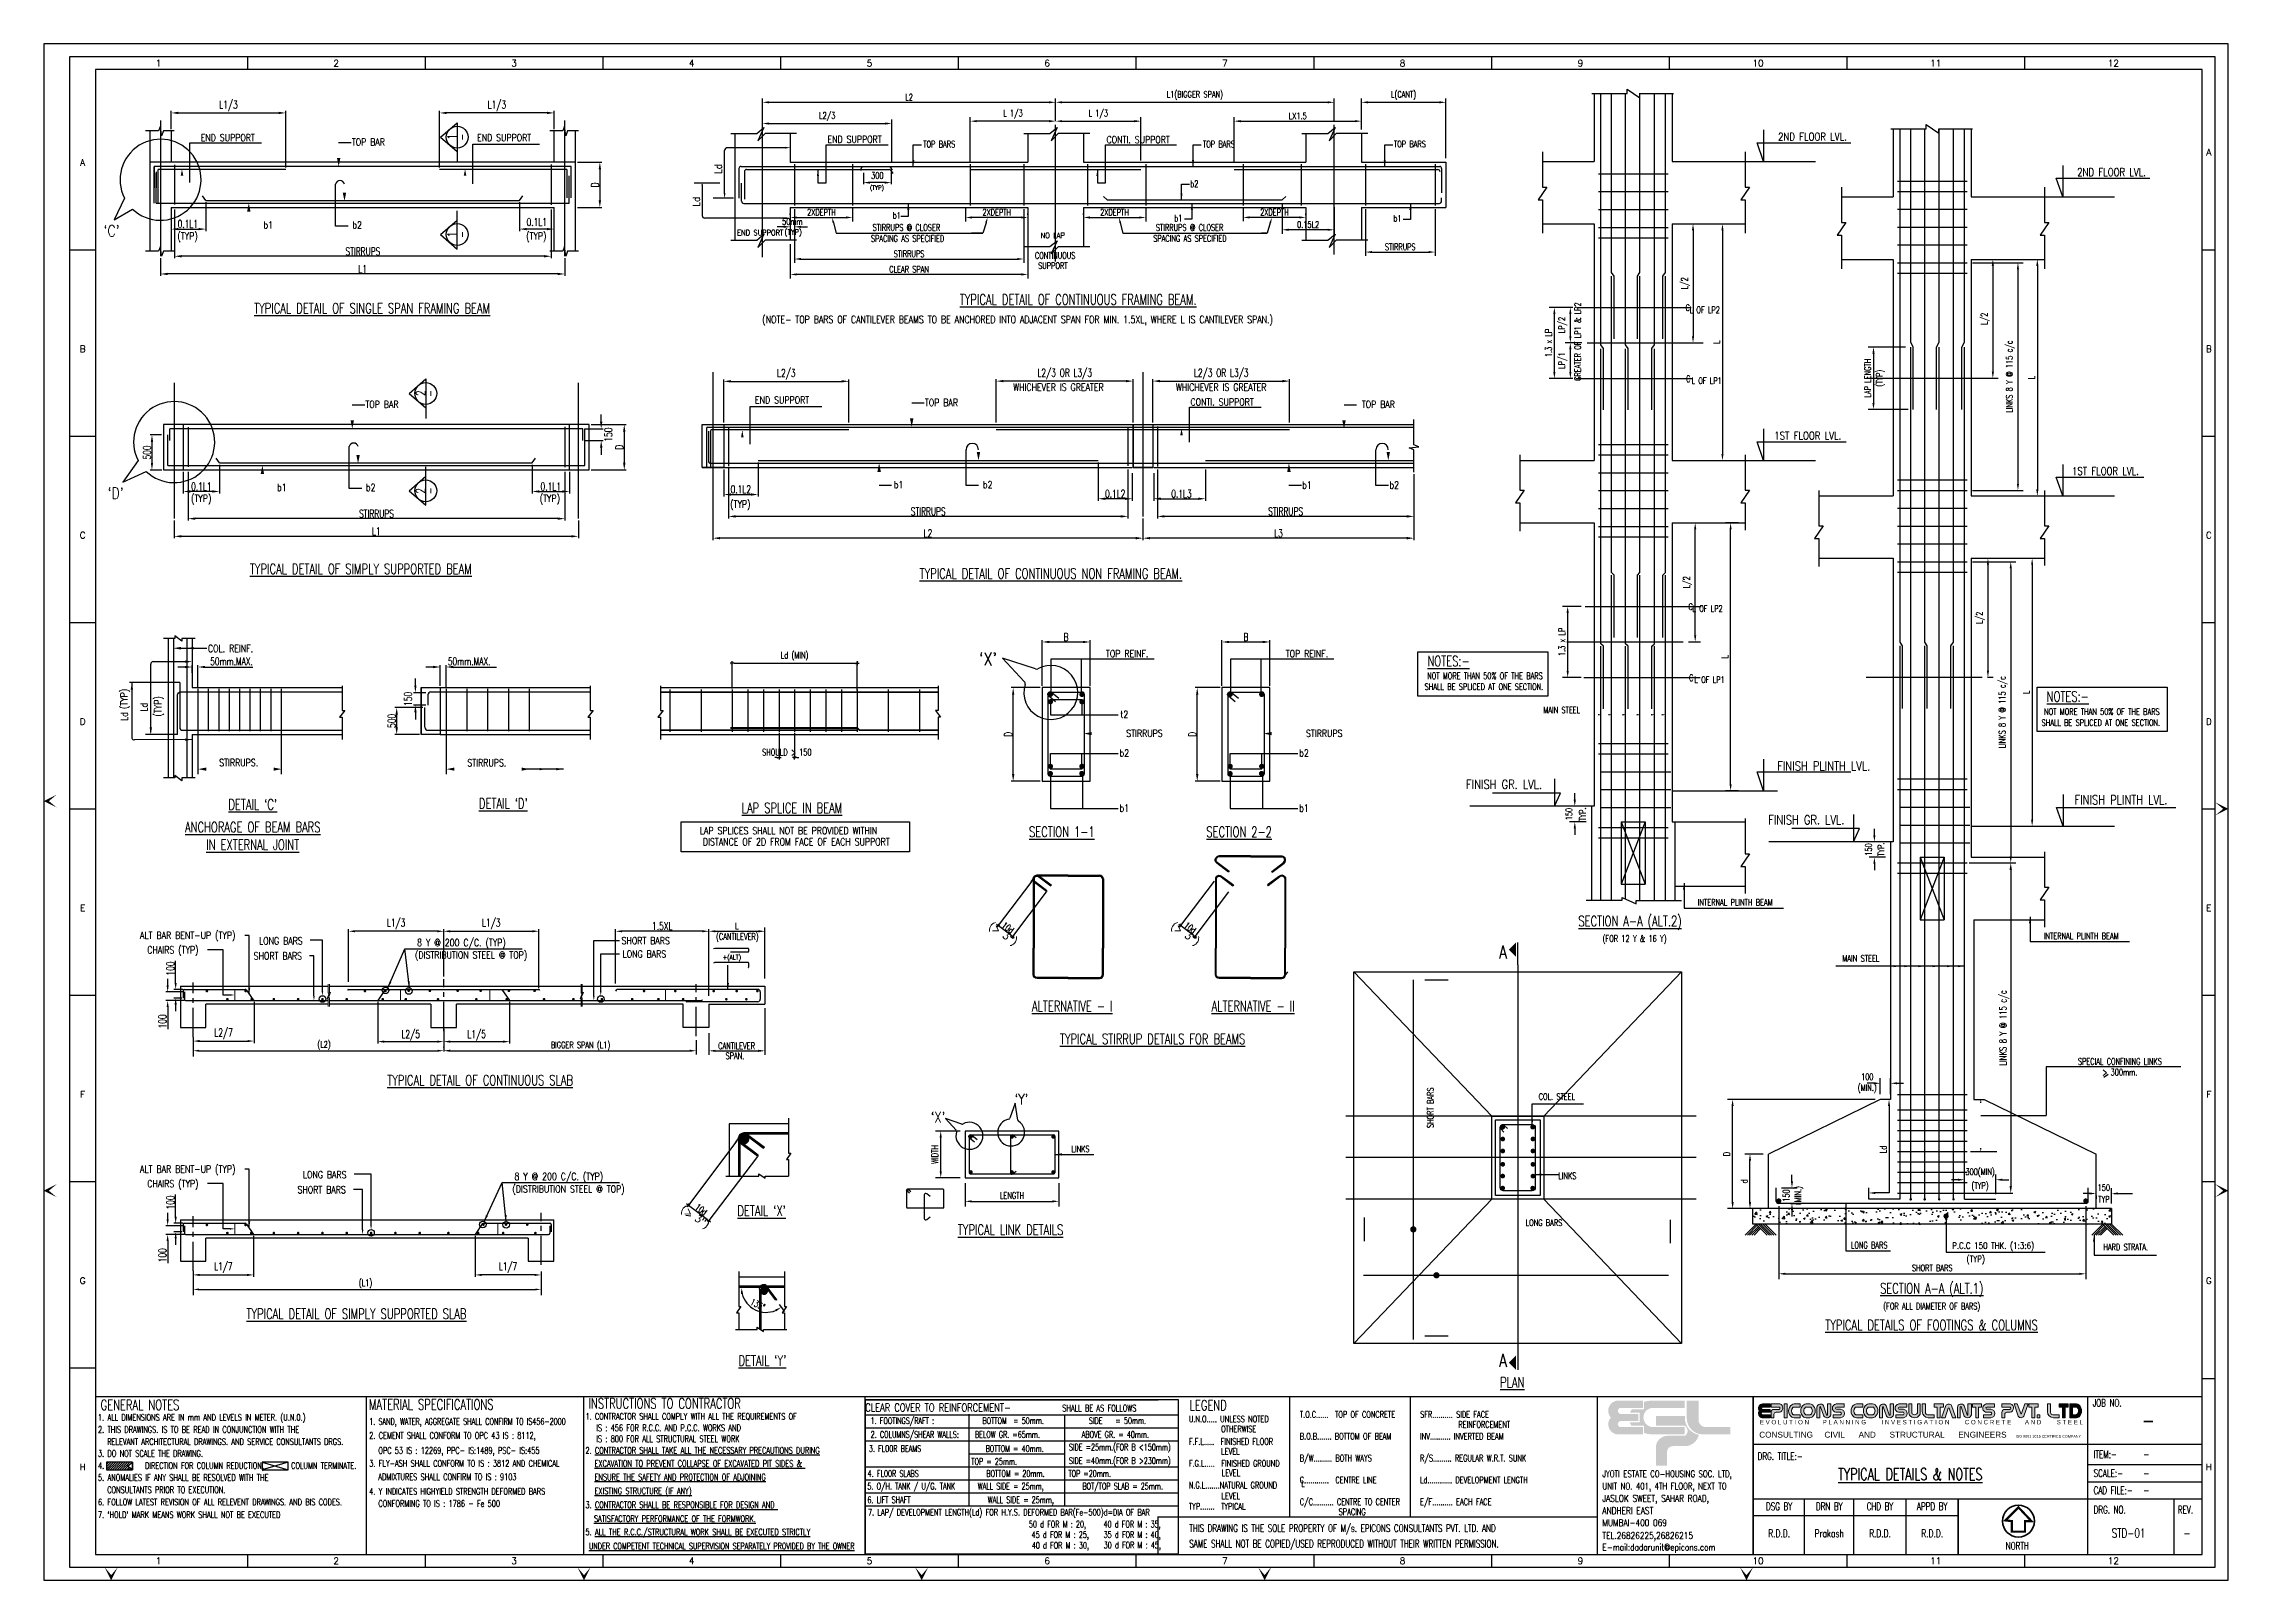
# Model space of a CAD drawing. Extents: x 489124 to 794428, y -356295 to -29813.
# Drawn here: x 710408 to 794428, y -160534 to -101429 of the extents above; entities that cross this region are included whole.
import ezdxf
from ezdxf.enums import TextEntityAlignment as Align
from ezdxf.lldxf.tags import DXFTag

# ---------------------------------------------------------------- set-up
doc = ezdxf.new("R2010")
doc.units = 0
doc.header["$LTSCALE"] = 500
doc.header["$MEASUREMENT"] = 0
doc.linetypes.add('CENTER2', pattern=[1.125, 0.75, -0.125, 0.125, -0.125])
doc.layers.get('DEFPOINTS').update_dxf_attribs({"color": 4})
for name, color, linetype, lineweight in [('00 ECPL LOGO', 250, 'Continuous', 20), ('00 ELEV-2', 9, 'Continuous', 30), ('GRID TEXT', 6, 'Continuous', 15), ('hatch', 7, 'Continuous', 5), ('HEADING-TXT', 1, 'Continuous', 25), ('LINE', 253, 'Continuous', 18), ('SECT-TXT', 6, 'Continuous', 20)]:
    doc.layers.add(name, color=color, linetype=linetype, lineweight=lineweight)
for name, color, linetype in [('07', 5, 'Continuous'), ('08', 4, 'Continuous'), ('09', 6, 'Continuous'), ('BEAM', 4, 'Continuous'), ('BRAKE LINE', 8, 'Continuous'), ('CEN', 8, 'CENTER'), ('CENTERLINE', 8, 'CENTER2'), ('COL', 1, 'Continuous'), ('DIM', 5, 'Continuous'), ('DIM1', 5, 'Continuous'), ('dimention', 7, 'Continuous'), ('FOOT', 4, 'Continuous'), ('FRAME', 6, 'Continuous'), ('hat', 8, 'Continuous'), ('LINK', 2, 'Continuous'), ('MISC', 5, 'Continuous'), ('note t', 2, 'Continuous'), ('notes', 1, 'Continuous'), ('other', 5, 'Continuous'), ('P.C.C.', 8, 'Continuous'), ('PNA', 10, 'Continuous'), ('REINFORCEMENT', 6, 'Continuous'), ('RING', 4, 'Continuous'), ('S-COLUMN', 1, 'Continuous'), ('S-COLUMN HATCH', 8, 'Continuous'), ('S-REINF', 6, 'Continuous'), ('S-SCHEDULE', 2, 'Continuous'), ('S-TEXT-1', 4, 'Continuous'), ('SEC-LINE', 2, 'Continuous'), ('SECT', 1, 'Continuous'), ('ST', 6, 'Continuous'), ('STEEL', 6, 'Continuous'), ('STIRRUPS', 2, 'Continuous'), ('TEXT', 4, 'Continuous'), ('TEXT (SHEET)', 4, 'Continuous'), ('TEXT1', 2, 'Continuous'), ('TITLE', 4, 'Continuous'), ('TXT', 4, 'Continuous'), ('TXT1', 2, 'Continuous')]:
    doc.layers.add(name, color=color, linetype=linetype)
doc.styles.add('D', font='romand.shx', dxfattribs={"height": 200})
doc.styles.add('ROMANC', font='romanc.shx', dxfattribs={"width": 0.8, "height": 250})
doc.styles.add('ROMAND', font='romand')
doc.styles.add('ROMANS', font='r.shx', dxfattribs={"width": 0.7, "bigfont": 'bigfont.shx'})
doc.styles.add('ROMENT', font='r.shx', dxfattribs={"bigfont": 'bigfont.shx'})
doc.styles.add('SEC. TEXT', font='arial.ttf', dxfattribs={"height": 180})
tags = doc.linetypes.add('CENTER', pattern=[2, 1.25, -0.25, 0.25, -0.25]).pattern_tags.tags
tags[10:11] = [DXFTag(74, 4), DXFTag(75, 0), DXFTag(340, '0'), DXFTag(46, 1.0), DXFTag(50, 0.0), DXFTag(44, 0.0), DXFTag(45, 0.0)]
tags[8:9] = [DXFTag(74, 4), DXFTag(75, 0), DXFTag(340, '0'), DXFTag(46, 1.0), DXFTag(50, 0.0), DXFTag(44, 0.0), DXFTag(45, 0.0)]
tags[6:7] = [DXFTag(74, 4), DXFTag(75, 0), DXFTag(340, '0'), DXFTag(46, 1.0), DXFTag(50, 0.0), DXFTag(44, 0.0), DXFTag(45, 0.0)]
tags[4:5] = [DXFTag(74, 4), DXFTag(75, 0), DXFTag(340, '0'), DXFTag(46, 1.0), DXFTag(50, 0.0), DXFTag(44, 0.0), DXFTag(45, 0.0)]
tags = doc.linetypes.add('HIDDEN', pattern=[0.375, 0.25, -0.125]).pattern_tags.tags
tags[6:7] = [DXFTag(74, 4), DXFTag(75, 0), DXFTag(340, '0'), DXFTag(46, 1.0), DXFTag(50, 0.0), DXFTag(44, 0.0), DXFTag(45, 0.0)]
tags[4:5] = [DXFTag(74, 4), DXFTag(75, 0), DXFTag(340, '0'), DXFTag(46, 1.0), DXFTag(50, 0.0), DXFTag(44, 0.0), DXFTag(45, 0.0)]
doc.dimstyles.new('5', dxfattribs={"dimtxt": 250, "dimasz": 250, "dimexe": 60, "dimexo": 60, "dimgap": 150, "dimtad": 1, "dimdec": 0, "dimlfac": 0.2, "dimzin": 0, "dimdsep": 46, "dimtxsty": 'ROMANS', "dimcen": -250, "dimclrd": 5, "dimclre": 5, "dimclrt": 4, "dimadec": 0, "dimazin": 0, "dimtfac": 1, "dimtdec": 0, "dimtix": 1, "dimtofl": 0, "dimtmove": 2, "dimatfit": 3, "dimfxl": 0, "dimtolj": 1, "dimtzin": 0, "dimarcsym": 0})
doc.dimstyles.new('Copy of INT2TIMES', dxfattribs={"dimtxt": 300, "dimasz": 275, "dimexe": 75, "dimexo": 75, "dimgap": 40, "dimtad": 1, "dimdec": 0, "dimlfac": 0.5, "dimrnd": 5, "dimzin": 0, "dimdsep": 46, "dimtxsty": 'ROMANS', "dimcen": -1, "dimclrd": 5, "dimclre": 5, "dimclrt": 4, "dimadec": 0, "dimazin": 0, "dimtfac": 1, "dimtdec": 0, "dimtix": 1, "dimtofl": 0, "dimtmove": 2, "dimatfit": 3, "dimfxl": 0, "dimtolj": 1, "dimtzin": 0, "dimarcsym": 0})
doc.dimstyles.new('Copy(2) of Standard', dxfattribs={"dimtxt": 300, "dimasz": 250, "dimexe": 75, "dimexo": 50, "dimgap": 50, "dimtad": 1, "dimdec": 0, "dimrnd": 5, "dimzin": 0, "dimdsep": 46, "dimtxsty": 'ROMANS', "dimcen": 0, "dimclrd": 5, "dimclre": 5, "dimclrt": 4, "dimadec": 0, "dimazin": 0, "dimtfac": 1, "dimtdec": 0, "dimtofl": 0, "dimtmove": 0, "dimatfit": 3, "dimfxl": 0, "dimtolj": 1, "dimtzin": 0, "dimarcsym": 0})
doc.dimstyles.new('dim25', dxfattribs={"dimtxt": 250, "dimasz": 250, "dimexe": 200, "dimexo": 200, "dimgap": 100, "dimtad": 1, "dimdec": 0, "dimlfac": 0.25, "dimzin": 0, "dimdsep": 46, "dimtxsty": 'ROMANS', "dimcen": 0, "dimclrd": 5, "dimclre": 5, "dimclrt": 4, "dimadec": 0, "dimazin": 0, "dimtfac": 1, "dimtdec": 0, "dimtix": 1, "dimtofl": 0, "dimtmove": 2, "dimatfit": 3, "dimfxl": 0, "dimtolj": 1, "dimtzin": 0, "dimlwd": -1, "dimlwe": -1, "dimarcsym": 0})
doc.dimstyles.new('INT', dxfattribs={"dimtxt": 250, "dimasz": 80, "dimexe": 50, "dimexo": 50, "dimgap": 75, "dimtad": 1, "dimdec": 0, "dimzin": 0, "dimdsep": 46, "dimtxsty": 'ROMANS', "dimblk": 'DIMTICK', "dimblk1": 'DIMTICK', "dimblk2": 'DIMTICK', "dimsah": 1, "dimcen": -0.25, "dimclrd": 5, "dimclre": 5, "dimclrt": 4, "dimadec": 0, "dimazin": 0, "dimtfac": 1, "dimtdec": 0, "dimtix": 1, "dimtofl": 0, "dimtmove": 2, "dimatfit": 3, "dimldrblk": 'DIMTICK', "dimfxl": 0, "dimtolj": 1, "dimtzin": 0, "dimarcsym": 0})
doc.dimstyles.new('INT$7', dxfattribs={"dimtxt": 9, "dimasz": 8, "dimexe": 8, "dimexo": 3, "dimgap": 2, "dimtad": 1, "dimdec": 0, "dimzin": 0, "dimdsep": 46, "dimtxsty": 'ROMANS', "dimblk": 'DIMTICK', "dimcen": -0.25, "dimclrd": 5, "dimclre": 5, "dimclrt": 4, "dimadec": 0, "dimazin": 0, "dimtfac": 1, "dimtdec": 0, "dimtix": 1, "dimtofl": 0, "dimtmove": 2, "dimatfit": 3, "dimldrblk": 'DIMTICK', "dimfxl": 0, "dimtolj": 1, "dimtzin": 0, "dimarcsym": 0})
doc.dimstyles.new('INT1', dxfattribs={"dimtxt": 250, "dimasz": 250, "dimexe": 150, "dimexo": 60, "dimgap": 75, "dimtad": 1, "dimdec": 0, "dimzin": 0, "dimdsep": 46, "dimtxsty": 'ROMANS', "dimcen": -250, "dimclrd": 5, "dimclre": 5, "dimclrt": 4, "dimadec": 0, "dimazin": 0, "dimtfac": 1, "dimtdec": 0, "dimtix": 1, "dimtofl": 0, "dimtmove": 2, "dimatfit": 3, "dimfxl": 0, "dimtolj": 1, "dimtzin": 0, "dimarcsym": 0})
doc.dimstyles.new('INT25', dxfattribs={"dimtxt": 250, "dimasz": 80, "dimexe": 60, "dimexo": 60, "dimgap": 40, "dimtad": 1, "dimdec": 0, "dimlfac": 0.25, "dimzin": 0, "dimdsep": 46, "dimtxsty": 'ROMANS', "dimblk": 'DIMTICK', "dimblk1": 'DIMTICK', "dimblk2": 'DIMTICK', "dimsah": 1, "dimcen": -0.25, "dimclrd": 7, "dimclre": 7, "dimclrt": 4, "dimadec": 0, "dimazin": 0, "dimtfac": 1, "dimtdec": 0, "dimtix": 1, "dimtofl": 0, "dimtmove": 2, "dimatfit": 3, "dimldrblk": 'DIMTICK', "dimfxl": 0, "dimtolj": 1, "dimtzin": 0, "dimarcsym": 0})

msp = doc.modelspace()

# ---------------------------------------------------------------- texts
at = {"layer": '09', "color": 2, "style": 'ROMANC', "width": 0.8}
for s, p in [("`C'", (713019.215, -108628.807)), ("`D'", (713177.98, -118720.285))]:
    msp.add_text(s, height=440, dxfattribs=at).set_placement(p, align=Align.MIDDLE)
at = {"layer": 'DIM', "style": 'ROMANS', "width": 0.9}
msp.add_text('(TYP)', height=166.6667, dxfattribs=at).set_placement((742187.264, -107052.197))
at = {"layer": 'DIM', "color": 4, "style": 'ROMANS', "width": 0.8}
for s, p in [('P.C.C 150 THK. (1:3:6)', (783806.232, -147786.115)), ('(TYP)', (784357.732, -148297.108))]:
    msp.add_text(s, height=250, dxfattribs=at).set_placement(p)
at = {"layer": 'DIM', "color": 4, "insert": (781154, -143961.394), "char_height": 250, "attachment_point": 5, "rotation": 90, "style": 'ROMANS'}
msp.add_mtext('\\A1;Ld', dxfattribs=at)
at = {"layer": 'GRID TEXT', "style": 'ROMANS', "width": 0.7}
for s, p in [('1', (726286.094, -105012.216)), ('1', (726286.094, -108771.878)), ('2', (725075.865, -114869.321)), ('2', (725075.865, -118628.984))]:
    msp.add_text(s, height=350, rotation=90, dxfattribs=at).set_placement(p, align=Align.CENTER)
at = {"layer": 'HEADING-TXT', "color": 6, "style": 'ROMANS', "width": 0.7}
for s, p in [('%%UTYPICAL DETAIL OF SINGLE SPAN FRAMING BEAM', (718501.216, -111804.048)), ('%%UTYPICAL DETAIL OF CONTINUOUS FRAMING BEAM.', (745639.646, -111468.264)), ('%%UTYPICAL DETAIL OF SIMPLY SUPPORTED BEAM', (718336.845, -121830.621)), ('%%UTYPICAL DETAIL OF CONTINUOUS NON FRAMING BEAM.', (744096.449, -122011.776)), ('%%USECTION 1-1', (748305.086, -131941.57)), ('%%USECTION 2-2', (755123.846, -131943.689)), ('%%UTYPICAL DETAIL OF CONTINUOUS SLAB', (723623.752, -141498.941)), ('%%UTYPICAL DETAIL OF SIMPLY SUPPORTED SLAB', (718206.752, -150481.32)), ('GENERAL NOTES', (712599.5, -153987.204)), ('MATERIAL SPECIFICATIONS', (722919.5, -153970.204)), ('INSTRUCTIONS TO CONTRACTOR', (731363, -153930.204)), ('LEGEND', (754481.5, -154000.204))]:
    msp.add_text(s, height=400, dxfattribs=at).set_placement(p)
for s, p in [('%%UNOTES:-', (764438.264, -125377.679)), ('%%UNOTES:-', (788253.264, -126740.339)), ('%%UTYPICAL STIRRUP DETAILS FOR BEAMS', (753055.909, -139909.167)), ("%%UDETAIL `X'", (738018.502, -146519.917)), ('%%UTYPICAL LINK DETAILS', (747593.063, -147250.422)), ("%%UDETAIL `Y'", (738049.118, -152280.33))]:
    msp.add_text(s, height=400, dxfattribs=at).set_placement(p, align=Align.CENTER)
for s, p in [("%%UDETAIL `C'", (718447.595, -130693.726)), ("%%UDETAIL `D'", (728084.061, -130651.017)), ('%%ULAP SPLICE IN BEAM', (739186.799, -130824.517)), ('%%UANCHORAGE OF BEAM BARS', (718447.595, -131560.239)), ('%%UIN EXTERNAL JOINT', (718447.595, -132241.952)), ('%%uSECTION A-A (ALT.2)', (771418.482, -135205.044)), ('%%UALTERNATIVE - I', (749962.922, -138449.621)), ('%%UALTERNATIVE - II', (756923.752, -138449.621)), ('%%uSECTION A-A (ALT.1)', (783022.482, -149330.204)), ('%%uTYPICAL DETAILS OF FOOTINGS & COLUMNS', (783013.482, -150714.704)), ('%%uPLAN', (766888.482, -152920.219))]:
    msp.add_text(s, height=400, dxfattribs=at).set_placement(p, align=Align.MIDDLE)
at = {"layer": 'note t', "style": 'D', "width": 0.75}
msp.add_text(' CLEAR COVER TO REINFORCEMENT- ', height=310.425, dxfattribs=at).set_placement((741846.185, -154045.601))
at = {"layer": 'notes', "color": 4, "style": 'ROMANS'}
for s, width, p in [('1. ALL DIMENSIONS ARE IN mm AND LEVELS IN METER. (U.N.0.)', 0.7, (712497.173, -154391.715)), ('1. SAND, WATER, AGGREGATE SHALL CONFIRM TO IS456-2000', 0.65, (722927.225, -154548.204)), ('1. CONTRACTOR SHALL COMPLY WITH ALL THE REQUIREMENTS OF ', 0.7, (731243.78, -154353.082)), ('  IS : 456 FOR R.C.C. AND P.C.C. WORKS AND', 0.7, (731407.979, -154795.388)), ('   1. FOOTINGS/RAFT :               BOTTOM  = 50mm.              SIDE    = 50mm.', 0.65, (741839.037, -154520.084)), ('SHALL BE AS FOLLOWS', 0.7, (749581.791, -154034.957)), ('U.N.O..... UNLESS NOTED', 0.7, (754450.665, -154453.572)), ('OTHERWISE', 0.7, (755691.558, -154837.635)), ('T.O.C......  TOP OF CONCRETE', 0.7, (758719.165, -154277.072)), ('SFR.......... SIDE FACE', 0.7, (763343.165, -154277.072)), ('REINFORCEMENT', 0.7, (764814.148, -154667)), ('2. THIS DRAWINGS. IS TO BE READ IN CONJUNCTION WITH THE', 0.7, (712497.173, -154859.957)), ('RELEVANT ARCHITECTURAL DRAWINGS. AND SERVICE CONSULTANTS DRGS.', 0.7, (712849.79, -155326.391)), ('2. CEMENT SHALL CONFORM TO OPC 43 IS : 8112,', 0.7, (722927.225, -155086.204)), ('OPC 53 IS : 12269, PPC- IS:1489, PSC- IS:455  ', 0.7, (723279, -155665.704)), ('2. %%UCONTRACTOR SHALL TAKE ALL THE NECESSARY PRECAUTIONS DURING', 0.7, (731243.78, -155661.872)), ('  IS : 800 FOR ALL STRUCTURAL STEEL WORK', 0.7, (731407.979, -155216.12)), ('3. FL00R BEAMS                    BOTTOM = 40mm. ', 0.65, (742145.102, -155591.926)), ('   2. COLUMNS/SHEAR WALLS:     BELOW GR. =65mm.             ABOVE GR. = 40mm.', 0.65, (741842.579, -155049.495)), ('  SIDE =25mm.(FOR B <150mm)', 0.65, (749590.529, -155534.776)), ('F.F.L.....  FINISHED FLOOR', 0.7, (754450.665, -155320.572)), ('B.O.B....... BOTTOM OF BEAM', 0.7, (758719.165, -155117.572)), ('INV.......... INVERTED BEAM', 0.7, (763343.165, -155117.572)), ('3. DO NOT SCALE THE DRAWING. ', 0.7, (712497.173, -155778.427)), ('4.            DIRECTION FOR COLUMN REDUCTION,', 0.7, (712497.173, -156246.669)), ('COLUMN TERMINATE.', 0.7, (719924.673, -156246.669)), ('3. FLY-ASH SHALL CONFORM TO IS : 3812 AND CHEMICAL ', 0.7, (722927.225, -156162.204)), ('%%UEXCAVATION TO PREVENT COLLAPSE OF EXCAVATED PIT SIDES & ', 0.7, (731593.073, -156167.648)), ('TOP = 25mm. ', 0.65, (746084.5, -156087.723)), ('  SIDE =40mm.(FOR B >230mm)', 0.65, (749590.529, -156058.743)), ('F.G.L.....  FINISHED GROUND', 0.7, (754450.665, -156161.072)), ('LEVEL', 0.7, (755691.831, -155698.143)), ('LEVEL', 0.7, (755714.331, -156526.754)), ('B/W......... BOTH WAYS', 0.7, (758719.165, -155958.072)), ('R/S......... REGULAR W.R.T. SUNK', 0.7, (763343.165, -155958.072)), ('5. ANOMALIES IF ANY SHALL BE RESOLVED WITH THE', 0.7, (712497.173, -156706.307)), ('CONSULTANTS PRIOR TO EXECUTION.', 0.7, (712849.79, -157176.452)), ('4. Y INDICATES HIGHYIELD STRENGTH DEFORMED BARS', 0.7, (722927.225, -157238.204)), ('ADMIXTURES SHALL CONFIRM TO IS : 9103', 0.7, (723279, -156681.204)), ('%%UENSURE THE SAFETY AND PROTECTION OF ADJOINING', 0.7, (731593.073, -156688.021)), ('%%UEXISTING STRUCTURE (IF ANY)', 0.7, (731593.073, -157220.397)), ('5. O/H. TANK / U/G. TANK       WALL SIDE = 25mm,            BOT/TOP SLAB = 25mm.', 0.65, (742084.978, -157036.832)), ('4. FL00R SLABS                     BOTTOM = 20mm. ', 0.65, (742097.602, -156552.086)), ('TOP =20mm.', 0.65, (749819.151, -156551.266)), ('N.G.L.......NATURAL GROUND', 0.7, (754450.665, -157001.572)), ('C............  CENTRE LINE', 0.7, (758719.165, -156798.572)), ('L', 0.7, (758778.331, -156932.303)), ('Ld............ DEVELOPMENT LENGTH', 0.7, (763343.165, -156798.572)), ("7. `HOLD' MARK MEANS WORK SHALL NOT BE EXECUTED", 0.7, (712497.173, -158135.983)), ('6. FOLLOW LATEST REVISION OF ALL RELEVENT DRAWINGS. AND BIS CODES.', 0.7, (712497.173, -157648.16)), ('CONFORMING TO IS : 1786 - Fe 500', 0.7, (723279, -157705.204)), ('3. %%UCONTRACTOR SHALL BE RESPONSIBLE FOR DESIGN AND ', 0.7, (731243.78, -157755.096)), ('6. LIFT SHAFT                        WALL SIDE = 25mm,     ', 0.65, (742084.978, -157561.984)), ('7. LAP/ DEVELOPMENT LENGTH(Ld) FOR H.Y.S. DEFORMED BAR(Fe-500)d=DIA OF BAR', 0.7, (742110.848, -158040.88)), ('TYP.......  TYPICAL', 0.7, (754450.665, -157813.972)), ('LEVEL', 0.7, (755706.541, -157413.996)), ('C/C.......... CENTRE TO CENTER', 0.7, (758719.165, -157639.072)), ('SPACING', 0.7, (760214.514, -158023.63)), ('E/F.......... EACH FACE', 0.7, (763343.165, -157639.072)), ('5. %%UALL THE R.C.C./STRUCTURAL WORK SHALL BE EXECUTED STRICTLY', 0.7, (731243.78, -158800.864)), ('%%uSATISFACTORY PERFORMANCE OF THE FORMWORK.', 0.7, (731572.724, -158289.579)), ('  50 d FOR M : 20,', 0.65, (748050.964, -158498.618)), ('45 d FOR M : 25,', 0.65, (748406.16, -158903.703)), ('40 d FOR M : 35,', 0.65, (751169.283, -158500.243)), ('35 d FOR M : 40,', 0.65, (751173.091, -158901.836)), ('%%UUNDER COMPETENT TECHNICAL SUPERVISION SEPARATELY PROVIDED BY THE OWNER', 0.65, (731377.69, -159340.801)), ('40 d FOR M : 30,', 0.65, (748410.199, -159314.008)), ('30 d FOR M : 45,', 0.65, (751176.899, -159303.429))]:
    msp.add_text(s, height=250, dxfattribs=dict(at, width=width)).set_placement(p)
at = {"layer": 'S-SCHEDULE', "color": 4, "style": 'ROMANS', "width": 0.7}
for s, p in [('TOP BARS', (744236.391, -105417.717)), ('TOP BARS', (754995.323, -105417.717)), ('TOP BARS', (762339.815, -105413.039)), ('b2', (754508.389, -106944.423)), ('STIRRUPS @ CLOSER', (742290.058, -108622.636)), ('b1', (743064.325, -108158.937)), ('STIRRUPS @ CLOSER', (753181.889, -108622.636)), ('b1', (753892.26, -108266.333)), ('b1', (762321.145, -108268.759)), ('SPACING AS SPECIFIED', (742225.441, -109047.671)), ('SPACING AS SPECIFIED', (753080.723, -109043.799)), ('CONTINUOUS  ', (748528.955, -109702.512)), (' SUPPORT', (748528.955, -110091.648))]:
    msp.add_text(s, height=250, dxfattribs=at).set_placement(p)
for s, p in [('(CANTILEVER)', (736266.78, -135772.285)), ('CANTILEVER  ', (736348.524, -139975.199)), (' SPAN. ', (736504.711, -140356.857))]:
    msp.add_text(s, height=250, dxfattribs=at).set_placement(p, align=Align.MIDDLE_LEFT)
for s, height, p in [('+(ALT)', 183.3333, (736875.398, -136581.882)), (' (L2)', 250, (721125.755, -139935.492)), ('BIGGER SPAN (L1)', 250, (731057.255, -139959.705)), (' (L1)', 250, (722723.255, -149108.248))]:
    msp.add_text(s, height=height, dxfattribs=at).set_placement(p, align=Align.MIDDLE)
at = {"layer": 'TEXT', "color": 1, "style": 'ROMANS', "width": 0.7}
msp.add_text('-', height=650, dxfattribs=at).set_placement((791348.986, -154376.448), align=Align.MIDDLE_CENTER)
msp.add_text('%%UTYPICAL DETAILS & NOTES', height=450, dxfattribs=at).set_placement((779421.792, -156450.666), align=Align.MIDDLE_LEFT)
at = {"layer": 'TEXT', "color": 2, "style": 'ROMANS', "width": 0.7}
for s, height, p in [('-', 300, (791157, -155690.134)), ('-', 300, (791157, -156413.321)), ('-', 300, (791157, -157073.071)), ('STD-01', 350, (789945.273, -158717.662)), ('-', 350, (792706.103, -158717.662))]:
    msp.add_text(s, height=height, dxfattribs=at).set_placement(p, align=Align.MIDDLE_LEFT)
for s, p in [('R.D.D.', (777152.815, -158729.144)), ('Prakash', (779081.512, -158729.144)), ('R.D.D.', (781032.686, -158729.144)), ('R.D.D.', (783040.575, -158729.144))]:
    msp.add_text(s, height=300, dxfattribs=at).set_placement(p, align=Align.MIDDLE_CENTER)
at = {"layer": 'TXT'}
for s, height, style, width, p in [('END SUPPORT', 275, 'ROMENT', 0.8, (716446.131, -105182.131)), ('END SUPPORT', 275, 'ROMENT', 0.8, (727074.09, -105182.131)), ('END SUPPORT', 275, 'ROMENT', 0.8, (740552.033, -105244.321)), ('CONTI. SUPPORT', 275, 'ROMENT', 0.8, (751284.756, -105255.541)), ('TOP BAR', 275, 'ROMENT', 0.8, (722257.986, -105349.331)), ('b1', 275, 'ROMENT', 0.8, (718859.208, -108542.762)), ('b2', 275, 'ROMENT', 0.8, (722280.006, -108542.762)), ('(TYP)', 275, 'ROMENT', 0.8, (715550.389, -108965.801)), ('(TYP)', 275, 'ROMENT', 0.8, (728961.898, -108965.801)), ('(TYP)', 208.3333, 'ROMANS', 0.9, (738900.845, -108779.599)), ('NO LAP', 208.3333, 'ROMANS', 0.9, (748750.89, -108908.218)), ('END SUPPORT', 275, 'ROMENT', 0.8, (737765.473, -115271.781)), ('TOP BAR', 275, 'ROMENT', 0.8, (744298.84, -115369.361)), ('WHICHEVER IS GREATER', 275, 'ROMENT', 0.8, (747696.063, -114778.609)), ('WHICHEVER IS GREATER', 275, 'ROMENT', 0.8, (753954.46, -114778.609)), ('CONTI. SUPPORT', 275, 'ROMENT', 0.8, (754513.52, -115350.062)), ('TOP BAR', 275, 'ROMENT', 0.8, (722781.115, -115440.81)), ('TOP BAR', 275, 'ROMENT', 0.8, (761102.08, -115439.361)), ('b1', 275, 'ROMENT', 0.8, (719382.337, -118634.24)), ('b2', 275, 'ROMENT', 0.8, (722803.135, -118634.24)), ('b1', 275, 'ROMENT', 0.8, (743102.888, -118525.037)), ('b2', 275, 'ROMENT', 0.8, (746531.46, -118525.037)), ('b1', 275, 'ROMENT', 0.8, (758812.328, -118544.767)), ('b2', 275, 'ROMENT', 0.8, (762164.948, -118544.767)), ('(TYP)', 275, 'ROMENT', 0.8, (716075.207, -119057.279)), ('(TYP)', 275, 'ROMENT', 0.8, (729484.509, -119057.279)), ('(TYP)', 275, 'ROMENT', 0.8, (736809.061, -119278.148)), ('COL. REINF.', 275, 'ROMENT', 0.8, (716725.739, -124828.955)), ('STIRRUPS', 275, 'ROMENT', 0.8, (752040.919, -128092.129)), ('STIRRUPS', 275, 'ROMENT', 0.8, (758953.919, -128092.129)), ('COL. STEEL', 250, 'ROMANS', 0.7, (767905.608, -142053.604)), ('LINKS', 250, 'ROMANS', 0.7, (768660.072, -145102.041)), ('LONG BARS', 250, 'ROMANS', 0.7, (767404.088, -146903.13)), ('LONG BARS', 250, 'ROMANS', 0.7, (779913.178, -147766.967)), ('HARD STRATA.', 250, 'ROMANS', 0.7, (789623.03, -147840.744))]:
    msp.add_text(s, height=height, dxfattribs=dict(at, style=style, width=width)).set_placement(p)
at = {"layer": 'TXT', "style": 'ROMANS'}
for s, height, width, p in [('Ld', 275, 0.9, (736349.972, -106246.755)), ('Ld', 275, 0.9, (735509.841, -107510.473)), ('TYP.', 250, 0.7, (769592.8, -131065.13)), ('TYP.', 250, 0.7, (781070.483, -132416.029))]:
    msp.add_text(s, height=height, rotation=90, dxfattribs=dict(at, width=width)).set_placement(p, align=Align.MIDDLE)
at = {"layer": 'TXT', "style": 'ROMANS', "width": 0.9}
msp.add_text('END SUPPORT', height=208.33333, dxfattribs=at).set_placement((737966.215, -108696.069), align=Align.MIDDLE_CENTER)
at = {"layer": 'TXT', "linetype": 'ByBlock', "style": 'ROMANS', "width": 0.7}
msp.add_text('GREATER OF LP1 & LP2', height=250, rotation=90, dxfattribs=at).set_placement((769403.894, -112888.776), align=Align.MIDDLE)
at = {"layer": 'TXT', "linetype": 'ByBlock', "style": 'ROMANS'}
for s, height, width, p in [('C', 250, 0.7, (773637.123, -111583.012)), ('L OF LP2', 250, 0.7, (774290.123, -111667.512)), ('C', 250, 0.7, (773657.297, -114318.409)), ('L OF LP1', 250, 0.7, (774365.297, -114392.409)), ('C', 250, 0.7, (773750.623, -123083.012)), ('L OF LP2', 250, 0.7, (774398.623, -123157.012)), ('TOP REINF.', 275, 0.8, (752079.31, -124889.715)), ('TOP REINF.', 275, 0.8, (758992.31, -124889.715)), (' NOT MORE THAN 50% OF THE BARS', 250, 0.7, (765775.697, -125743.639)), ('C', 250, 0.7, (773770.797, -125818.409)), ('L OF LP1', 250, 0.7, (774478.797, -125892.409)), ('SHALL BE SPLICED AT ONE SECTION.', 250, 0.7, (765799.427, -126162.463)), ('t2', 275, 0.8, (751969.732, -127222.306)), ('MAIN STEEL', 250, 0.7, (768793.123, -127058.512)), ('SHALL BE SPLICED AT ONE SECTION.', 250, 0.7, (789524.927, -127545.123)), (' NOT MORE THAN 50% OF THE BARS', 250, 0.7, (789503.197, -127120.799)), ('b2', 275, 0.8, (751969.732, -128711.852)), ('b2', 275, 0.8, (758882.732, -128711.852)), ('b1', 275, 0.8, (751969.732, -130831.873)), ('b1', 275, 0.8, (758882.732, -130831.873)), ('LAP SPLICES SHALL NOT BE PROVIDED WITHIN', 275, 0.8, (739053.344, -131698.988)), ('DISTANCE OF 2D FROM FACE OF EACH SUPPORT', 275, 0.8, (739352.266, -132127.746)), ('MAIN STEEL', 250, 0.7, (780298.123, -136611.672)), ('SPECIAL CONFINING LINKS', 250, 0.7, (790258.764, -140575.064)), ('> 300mm.', 250, 0.7, (790258.764, -140990.086))]:
    msp.add_text(s, height=height, dxfattribs=dict(at, width=width)).set_placement(p, align=Align.MIDDLE)
at = {"layer": 'TXT', "linetype": 'ByBlock', "style": 'ROMANS', "width": 0.8}
msp.add_text('(NOTE- TOP BARS OF CANTILEVER BEAMS TO BE ANCHORED INTO ADJACENT SPAN FOR MIN. 1.5XL, WHERE L IS CANTILEVER SPAN.)', height=275, dxfattribs=at).set_placement((738044.538, -112174.802))
at = {"layer": 'TXT'}
for s, height, style, width, p in [('(TYP)', 275, 'ROMENT', 0.8, (713631.989, -127023.182)), ('Ld', 275, 'ROMENT', 0.8, (714401.976, -127119.814)), ('(TYP)', 275, 'ROMENT', 0.8, (714936.842, -127311.412)), ('Ld', 275, 'ROMENT', 0.8, (713649.119, -127480.051)), ('SHORT BARS', 250, 'ROMANS', 0.7, (763865.198, -143136.281))]:
    msp.add_text(s, height=height, rotation=90, dxfattribs=dict(at, style=style, width=width)).set_placement(p)
for s, height, style, width, p in [('STIRRUPS. ', 275, 'ROMENT', 0.8, (717981.683, -129079.788)), ('STIRRUPS. ', 275, 'ROMENT', 0.8, (727525.148, -129087.633)), ('INTERNAL PLINTH BEAM', 250, 'ROMANS', 0.7, (775462.959, -134458.145)), ('ALT BAR BENT-UP (TYP)', 275, 'ROMENT', 0.8, (715948.455, -135741.501)), ('8 Y @ 200 C/C. (TYP)', 275, 'ROMENT', 0.8, (726474.881, -136023.086)), ('(FOR 12 Y & 16 Y)', 250, 'ROMANS', 0.7, (771594.482, -135866.544)), ('INTERNAL PLINTH BEAM', 250, 'ROMANS', 0.7, (788770.959, -135748.627)), ('(DISTRIBUTION STEEL @ TOP)', 275, 'ROMENT', 0.8, (726846.031, -136502.386)), ('LINKS', 250, 'ROMENT', 0.7, (750285.263, -143941.087)), ('ALT BAR BENT-UP (TYP)', 275, 'ROMENT', 0.8, (715948.455, -144737.38)), ('(DISTRIBUTION STEEL @ TOP)', 275, 'ROMENT', 0.8, (730590.684, -145498.265)), ('8 Y @ 200 C/C. (TYP)', 275, 'ROMENT', 0.8, (730219.534, -145018.964)), ('(FOR ALL DIAMETER OF BARS)', 250, 'ROMANS', 0.7, (783022.482, -150006.704))]:
    msp.add_text(s, height=height, dxfattribs=dict(at, style=style, width=width)).set_placement(p, align=Align.MIDDLE)
at = {"layer": 'TXT', "linetype": 'ByBlock', "style": 'ROMANS'}
for p in [(747301.092, -135676.163), (754307.939, -135676.163), (735461.628, -146565.294)]:
    msp.add_text('(> 3")', height=275, rotation=325.79063244, dxfattribs=at).set_placement(p, align=Align.MIDDLE)
at = {"layer": 'TXT', "style": 'ROMENT', "width": 0.8}
for s, p in [('CHAIRS (TYP)', (714391.737, -136284.375)), ('LONG BARS', (718690.71, -135938.261)), ('SHORT BARS', (732632.298, -135933.081)), ('SHORT BARS', (718484.226, -136515.538)), ('LONG BARS', (732671.007, -136442.754)), ('CHAIRS (TYP)', (714391.737, -145280.253)), ('LONG BARS', (720376.262, -144934.139)), ('SHORT BARS', (720169.778, -145511.417))]:
    msp.add_text(s, height=275, dxfattribs=at).set_placement(p, align=Align.MIDDLE_LEFT)
at = {"layer": 'TXT1', "style": 'ROMAND', "width": 0.8}
for s, height, p in [('2ND FLOOR LVL.', 300, (778434.504, -105156.821)), ('2ND FLOOR LVL.', 300, (789939.504, -106519.481)), ('1ST FLOOR LVL.', 300, (778255.504, -116656.821)), ('1ST FLOOR LVL.', 300, (789704.504, -118019.481)), ("`X'", 500, (746723.075, -125348.604)), ("`Y'", 400, (748014.424, -142225.455)), ("`X'", 400, (744804.21, -142918.356))]:
    msp.add_text(s, height=height, dxfattribs=at).set_placement(p, align=Align.CENTER)
for s, height, p in [('FINISH PLINTH LVL.', 350, (778869.315, -129209.137)), ('FINISH GR. LVL.', 350, (766573.206, -129919.042)), ('FINISH PLINTH LVL.', 350, (790301.815, -130511.797)), ('FINISH GR. LVL.', 350, (778200.206, -131281.702)), ('A', 500, (766531.923, -136359.756)), ('A', 500, (766531.923, -152073.756))]:
    msp.add_text(s, height=height, dxfattribs=at).set_placement(p, align=Align.MIDDLE)

# ---------------------------------------------------------------- blocks, each defined once
blk = doc.blocks.new('*D587')
at = {"layer": 'DEFPOINTS', "color": 0}
for p in [(769294, -130761), (769877, -130761), (769937, -131361)]:
    blk.add_point(p, dxfattribs=at)
at = {"layer": 'DIM', "color": 5}
for p, q in [((769677, -130761), (769094, -130761)), ((769294, -130511), (769294, -130261)), ((769737, -131361), (769094, -131361)), ((769294, -131611), (769294, -131861))]:
    blk.add_line(p, q, dxfattribs=at)
for points in [[(769252, -130511), (769336, -130511), (769294, -130761)], [(769252, -131611), (769336, -131611), (769294, -131361)]]:
    blk.add_solid(points, dxfattribs=at)
at = {"layer": 'DIM', "color": 4, "insert": (769069, -131061), "char_height": 250, "attachment_point": 5, "rotation": 90, "style": 'ROMANS'}
blk.add_mtext('\\A1;150', dxfattribs=at)
blk = doc.blocks.new('*D588')
at = {"layer": 'DEFPOINTS', "color": 0}
for p in [(777042, -145437), (777384, -146037), (777647, -145437)]:
    blk.add_point(p, dxfattribs=at)
at = {"layer": 'DIM', "color": 5}
for p, q in [((777647, -145187), (777647, -144937)), ((777242, -145437), (777847, -145437)), ((777584, -146037), (777847, -146037)), ((777647, -146287), (777647, -146537))]:
    blk.add_line(p, q, dxfattribs=at)
for points in [[(777606, -145187), (777689, -145187), (777647, -145437)], [(777606, -146287), (777689, -146287), (777647, -146037)]]:
    blk.add_solid(points, dxfattribs=at)
at = {"layer": 'DIM', "color": 4, "char_height": 250, "rotation": 90, "style": 'ROMANS'}
for s, insert, attachment_point in [('\\A1;150', (777547, -145737), 8), ('\\A1;(MIN.)', (777747, -145737), 2)]:
    blk.add_mtext(s, dxfattribs=dict(at, insert=insert, attachment_point=attachment_point))
blk = doc.blocks.new('*D589')
at = {"layer": 'DEFPOINTS', "color": 0}
for p in [(775363, -142037), (781042, -142037), (776142, -146237)]:
    blk.add_point(p, dxfattribs=at)
at = {"layer": 'DIM', "color": 5}
for p, q in [((780842, -142037), (775163, -142037)), ((775363, -145987), (775363, -142287)), ((775942, -146237), (775163, -146237))]:
    blk.add_line(p, q, dxfattribs=at)
for points in [[(775322, -142287), (775405, -142287), (775363, -142037)], [(775322, -145987), (775405, -145987), (775363, -146237)]]:
    blk.add_solid(points, dxfattribs=at)
at = {"layer": 'DIM', "color": 4, "insert": (775138, -144137), "char_height": 250, "attachment_point": 5, "rotation": 90, "style": 'ROMANS'}
blk.add_mtext('\\A1;{\\A1;D}', dxfattribs=at)
blk = doc.blocks.new('*D590')
at = {"layer": 'DEFPOINTS', "color": 0}
for p in [(789342, -145537), (789942, -145655), (789942, -146237)]:
    blk.add_point(p, dxfattribs=at)
at = {"layer": 'DIM', "color": 5}
for p, q in [((789092, -145655), (788842, -145655)), ((789342, -145737), (789342, -145855)), ((789942, -146037), (789942, -145455)), ((790192, -145655), (790442, -145655))]:
    blk.add_line(p, q, dxfattribs=at)
for points in [[(789092, -145613), (789092, -145696), (789342, -145655)], [(790192, -145613), (790192, -145696), (789942, -145655)]]:
    blk.add_solid(points, dxfattribs=at)
at = {"layer": 'DIM', "color": 4, "char_height": 250, "style": 'ROMANS'}
for s, insert, attachment_point in [('\\A1;150', (789642, -145555), 8), ('\\A1;TYP', (789642, -145755), 2)]:
    blk.add_mtext(s, dxfattribs=dict(at, insert=insert, attachment_point=attachment_point))
blk = doc.blocks.new('*D591')
at = {"layer": 'DEFPOINTS', "color": 0}
for p in [(769021, -123072), (769745, -123072), (769745, -125807)]:
    blk.add_point(p, dxfattribs=at)
at = {"layer": 'DIM', "color": 5}
for p, q in [((769545, -123072), (768821, -123072)), ((769021, -125557), (769021, -123322)), ((769545, -125807), (768821, -125807))]:
    blk.add_line(p, q, dxfattribs=at)
for points in [[(768979, -123322), (769063, -123322), (769021, -123072)], [(768979, -125557), (769063, -125557), (769021, -125807)]]:
    blk.add_solid(points, dxfattribs=at)
at = {"layer": 'DIM', "color": 4, "insert": (768796, -124439), "char_height": 250, "attachment_point": 5, "rotation": 90, "style": 'ROMANS'}
blk.add_mtext('\\A1;1.3 x LP', dxfattribs=at)
blk = doc.blocks.new('*D592')
at = {"layer": 'DEFPOINTS', "color": 0}
for p in [(768508, -111572), (769415, -111572), (769415, -114307)]:
    blk.add_point(p, dxfattribs=at)
at = {"layer": 'DIM', "color": 5}
for p, q in [((769215, -111572), (768308, -111572)), ((768508, -114057), (768508, -111822)), ((769215, -114307), (768308, -114307))]:
    blk.add_line(p, q, dxfattribs=at)
for points in [[(768467, -111822), (768550, -111822), (768508, -111572)], [(768467, -114057), (768550, -114057), (768508, -114307)]]:
    blk.add_solid(points, dxfattribs=at)
at = {"layer": 'DIM', "color": 4, "insert": (768283, -112939), "char_height": 250, "attachment_point": 5, "rotation": 90, "style": 'ROMANS'}
blk.add_mtext('\\A1;1.3 x LP', dxfattribs=at)
blk = doc.blocks.new('*D593')
at = {"layer": 'DEFPOINTS', "color": 0}
for p in [(773462, -119861), (773925, -119861), (773462, -124433)]:
    blk.add_point(p, dxfattribs=at)
at = {"layer": 'DIM', "color": 5}
for p, q in [((773662, -119861), (774125, -119861)), ((773925, -124183), (773925, -120111)), ((773662, -124433), (774125, -124433))]:
    blk.add_line(p, q, dxfattribs=at)
for points in [[(773883, -120111), (773967, -120111), (773925, -119861)], [(773883, -124183), (773967, -124183), (773925, -124433)]]:
    blk.add_solid(points, dxfattribs=at)
at = {"layer": 'DIM', "color": 4, "insert": (773635, -122147), "char_height": 250, "attachment_point": 5, "rotation": 90, "style": 'ROMANS'}
blk.add_mtext('\\A1;L/2', dxfattribs=at)
blk = doc.blocks.new('*D594')
at = {"layer": 'DEFPOINTS', "color": 0}
for p in [(775287, -119861), (775792, -119861), (775792, -130161)]:
    blk.add_point(p, dxfattribs=at)
at = {"layer": 'DIM', "color": 5}
for p, q in [((775592, -119861), (775087, -119861)), ((775287, -129911), (775287, -120111)), ((775592, -130161), (775087, -130161))]:
    blk.add_line(p, q, dxfattribs=at)
for points in [[(775245, -120111), (775328, -120111), (775287, -119861)], [(775245, -129911), (775328, -129911), (775287, -130161)]]:
    blk.add_solid(points, dxfattribs=at)
at = {"layer": 'DIM', "color": 4, "insert": (775062, -125011), "char_height": 250, "attachment_point": 5, "rotation": 90, "style": 'ROMANS'}
blk.add_mtext('\\A1;L', dxfattribs=at)
blk = doc.blocks.new('*D595')
at = {"layer": 'DEFPOINTS', "color": 0}
for p in [(769123, -112933), (769768, -112933), (769355, -114307)]:
    blk.add_point(p, dxfattribs=at)
at = {"layer": 'DIM', "color": 5}
for p, q in [((769568, -112933), (768923, -112933)), ((769123, -114057), (769123, -113183)), ((769155, -114307), (768923, -114307))]:
    blk.add_line(p, q, dxfattribs=at)
for points in [[(769081, -113183), (769165, -113183), (769123, -112933)], [(769081, -114057), (769165, -114057), (769123, -114307)]]:
    blk.add_solid(points, dxfattribs=at)
at = {"layer": 'DIM', "color": 4, "insert": (768833, -113620), "char_height": 250, "attachment_point": 5, "rotation": 90, "style": 'ROMANS'}
blk.add_mtext('\\A1;LP/1', dxfattribs=at)
blk = doc.blocks.new('*D596')
at = {"layer": 'DEFPOINTS', "color": 0}
for p in [(769123, -111572), (769123, -111572), (769768, -112933)]:
    blk.add_point(p, dxfattribs=at)
at = {"layer": 'DIM', "color": 5}
for p, q in [((769123, -112683), (769123, -111822)), ((769568, -112933), (768923, -112933))]:
    blk.add_line(p, q, dxfattribs=at)
for points in [[(769081, -111822), (769165, -111822), (769123, -111572)], [(769081, -112683), (769165, -112683), (769123, -112933)]]:
    blk.add_solid(points, dxfattribs=at)
at = {"layer": 'DIM', "color": 4, "insert": (768833, -112252), "char_height": 250, "attachment_point": 5, "rotation": 90, "style": 'ROMANS'}
blk.add_mtext('\\A1;LP/2', dxfattribs=at)
blk = doc.blocks.new('FOLDER')
at = {"layer": 'PNA'}
for points in [[(-1250, 2500), (0, 0), (0, 1000)], [(1250, 2500), (0, 0), (0, 1000)]]:
    blk.add_solid(points, dxfattribs=at)
blk = doc.blocks.new('ecpl logo')
at = {"layer": '00 ECPL LOGO'}
for color, points in [(256, [(351, -827, 0.621111), (586, -1401), (1442, -1401), (1442, -1151), (682, -1151, -0.917622), (682, -948), (1285, -948), (1285, -702), (682, -702, -0.926164), (682, -501), (1442, -501), (1442, -251), (581, -251, 0.621111), (351, -827)]), (152, [(2940, -251), (2940, -863, 0.384329), (3453, -1401), (4422, -1401), (4422, -1151), (3582, -1151, -0.414214), (3340, -908), (3340, -251)]), (140, [(1887, -779), (1887, -1102), (2862, -1102, -0.232111), (2971, -1281, -0.194401), (2883, -1450), (2269, -1450, 0.364674), (1887, -1802), (1887, -2463), (2269, -2463), (2269, -1996, -0.414214), (2462, -1802), (2899, -1802, 0.338499), (3350, -1412, -0.371272), (2877, -839), (2877, -779)])]:
    blk.add_hatch(color=color, dxfattribs=at).paths.add_polyline_path(points)
h = blk.add_hatch(color=253, dxfattribs=at)
h.dxf.hatch_style = 1
h.paths.add_polyline_path([(995, -993, 0.07148), (1056, -1106), (1486, -1106), (1486, -1356, 0.065387), (1776, -1401), (2862, -1401), (2862, -1151), (1776, -1151, -0.910826), (1742, -501), (2862, -501), (2862, -251), (1776, -251, 0.069483), (1486, -291), (1486, -546), (1071, -546, 0.072407), (1003, -657), (1329, -657), (1329, -993)])
blk = doc.blocks.new('A1')
at = {"layer": '00 ECPL LOGO'}
h = blk.add_hatch(color=7, dxfattribs=at)
h.dxf.hatch_style = 1
h.paths.add_polyline_path([(65416, 6564), (65416, 6682), (65123, 6682, 0.261636), (64999, 6612, 0.285841), (65001, 6424, 0.344902), (65022, 6205, 0.204992), (65127, 6161), (65416, 6161), (65416, 6276), (65134, 6276, -1), (65128, 6370), (65416, 6370), (65416, 6476), (65134, 6476, -1), (65132, 6564)])
h = blk.add_hatch(color=7, dxfattribs=at)
h.dxf.hatch_style = 1
h.paths.add_polyline_path([(65787, 6682), (65455, 6682), (65455, 6564), (65771, 6564, -0.440545), (65771, 6476), (65570, 6476, 0.414214), (65455, 6360), (65455, 6161), (65563, 6161), (65563, 6283, -0.414214), (65650, 6370), (65771, 6370, 0.757811)])
h.paths.add_polyline_path([(66057, 6682), (65944, 6682), (65944, 6161), (66057, 6161)])
h.paths.add_polyline_path([(66562, 6682), (66324, 6682, 0.154275), (66241, 6655, 0.519672), (66241, 6187, 0.154275), (66324, 6161), (66562, 6161), (66562, 6276), (66299, 6276, -0.210356), (66278, 6286, -0.388707), (66278, 6555, -0.210356), (66299, 6564), (66562, 6564)])
h.paths.add_polyline_path([(66927, 6682), (66780, 6682, 0.159018), (66695, 6654, 0.507969), (66695, 6189, 0.159018), (66780, 6161), (66927, 6161, 0.173791), (67019, 6194, 0.472311), (67019, 6649, 0.173791)])
h.paths.add_polyline_path([(66938, 6564, -0.185052), (66957, 6557, -0.445894), (66957, 6284, -0.185052), (66938, 6276), (66774, 6276, -0.185052), (66755, 6284, -0.445894), (66755, 6557, -0.185052), (66774, 6564)], flags=16)
h.paths.add_polyline_path([(67444, 6611, 0.723435), (67190, 6564), (67190, 6161), (67302, 6161), (67302, 6564, -0.723435), (67330, 6575), (67437, 6252, 0.724077), (67721, 6277), (67721, 6682), (67592, 6682), (67592, 6278, -0.755661), (67557, 6267)])
h.paths.add_polyline_path([(68218, 6682), (67905, 6682, 0.823713), (67905, 6367), (68089, 6367, -0.713272), (68089, 6276), (67809, 6276), (67809, 6161), (68089, 6161, 0.900309), (68089, 6484), (67928, 6484, -0.746931), (67928, 6564), (68218, 6564)])
h = blk.add_hatch(color=7, dxfattribs=at)
h.dxf.hatch_style = 1
h.paths.add_polyline_path([(68929, 6682), (68691, 6682, 0.154275), (68607, 6655, 0.519672), (68607, 6187, 0.154275), (68691, 6161), (68929, 6161), (68929, 6276), (68665, 6276, -0.210932), (68644, 6286, -0.385278), (68643, 6554, -0.212895), (68665, 6564), (68929, 6564)])
h.paths.add_polyline_path([(69394, 6649, 0.173792), (69302, 6682), (69155, 6682, 0.159018), (69070, 6654, 0.507969), (69070, 6189, 0.159018), (69155, 6161), (69302, 6161, 0.173792), (69394, 6194, 0.472311)])
h.paths.add_polyline_path([(69312, 6564, -0.185053), (69331, 6557, -0.445893), (69331, 6284, -0.185053), (69312, 6276), (69149, 6276, -0.185053), (69129, 6284, -0.445893), (69129, 6557, -0.185053), (69149, 6564)], flags=16)
h.paths.add_polyline_path([(69562, 6564), (69562, 6161), (69674, 6161), (69674, 6564, -0.436861), (69690, 6581, -0.319738), (69704, 6571), (69809, 6252, 0.724077), (70093, 6277), (70093, 6682), (69964, 6682), (69964, 6278, -0.755661), (69930, 6267), (69816, 6611, 0.723435)])
h.paths.add_polyline_path([(70594, 6682), (70281, 6682, 0.823713), (70281, 6367), (70466, 6367, -0.713272), (70466, 6276), (70185, 6276), (70185, 6161), (70466, 6161, 0.900309), (70466, 6484), (70304, 6484, -0.746931), (70304, 6564), (70594, 6564)])
h.paths.add_polyline_path([(70788, 6682), (70676, 6682), (70676, 6341, 0.160106), (70704, 6256, 0.505303), (71080, 6256, 0.160106), (71108, 6341), (71108, 6682), (70999, 6682), (70999, 6342, -0.621318), (70788, 6342)])
h.paths.add_polyline_path([(71299, 6682), (71181, 6682), (71181, 6392, 0.414214), (71412, 6161), (71631, 6161), (71631, 6276), (71386, 6276, -0.414214), (71299, 6363)])
h.paths.add_polyline_path([(71989, 6682), (71631, 6682), (71631, 6567), (71748, 6567), (71748, 6161), (71860, 6161), (71860, 6567), (71989, 6567)])
h.paths.add_polyline_path([(72294, 6628, 0.539211), (72081, 6621), (71915, 6161), (72046, 6161), (72170, 6522, -0.708617), (72197, 6522), (72327, 6161), (72453, 6161)])
h.paths.add_polyline_path([(72766, 6611, 0.723435), (72512, 6564), (72512, 6161), (72624, 6161), (72624, 6564, -0.723435), (72653, 6575), (72759, 6252, 0.724077), (73043, 6277), (73043, 6682), (72914, 6682), (72914, 6278, -0.755661), (72880, 6267)])
h.paths.add_polyline_path([(73430, 6682), (73090, 6682), (73090, 6567), (73206, 6567), (73206, 6161), (73319, 6161), (73319, 6567), (73430, 6567)])
h.paths.add_polyline_path([(73915, 6682), (73623, 6682, 0.157568), (73539, 6654, 0.511532), (73539, 6394, 0.157569), (73623, 6367), (73786, 6367, -0.713272), (73786, 6276), (73506, 6276), (73506, 6161), (73786, 6161, 0.900308), (73786, 6484), (73630, 6484), (73624, 6484, -0.722204), (73624, 6567), (73915, 6567)])
h = blk.add_hatch(color=7, dxfattribs=at)
h.dxf.hatch_style = 1
h.paths.add_polyline_path([(74531, 6682), (74198, 6682), (74198, 6564), (74501, 6564, -0.270444), (74526, 6549, -0.26297), (74526, 6491, -0.270444), (74501, 6476), (74314, 6476, 0.414214), (74198, 6360), (74198, 6161), (74307, 6161), (74307, 6283, -0.414214), (74393, 6370), (74515, 6370, 0.757811)])
h.paths.add_polyline_path([(74784, 6682), (74659, 6682), (74818, 6215, 0.539211), (75030, 6221), (75196, 6682), (75065, 6682), (74941, 6320, -0.708617), (74914, 6320)])
h.paths.add_polyline_path([(75574, 6682), (75217, 6682), (75217, 6567), (75333, 6567), (75333, 6161), (75446, 6161), (75446, 6567), (75574, 6567)])
h.paths.add_polyline_path([(76042, 6682), (75924, 6682), (75924, 6392, 0.414214), (76155, 6161), (76374, 6161), (76374, 6276), (76129, 6276, -0.414214), (76042, 6363)])
h.paths.add_polyline_path([(75638, 6276), (75531, 6276), (75531, 6161), (75638, 6161)])
h = blk.add_hatch(color=7, dxfattribs=at)
h.dxf.hatch_style = 1
h.paths.add_polyline_path([(76374, 6682), (76374, 6567), (76490, 6567), (76490, 6161), (76603, 6161), (76603, 6567), (76715, 6567), (76715, 6682)])
h.paths.add_polyline_path([(76771, 6682), (76771, 6161), (77026, 6161, 0.189446), (77124, 6199, 0.435754), (77124, 6643, 0.189446), (77026, 6682)])
h.paths.add_polyline_path([(77029, 6567, -0.519112), (77029, 6276), (76881, 6276), (76881, 6567)], flags=16)
at = {"color": 1}
for p, q in [((81794, 6959), (1969, 6959)), ((64792, 5159), (81794, 5159)), ((64792, 3084), (81794, 3084)), ((64792, 2451), (72548, 2451))]:
    blk.add_line(p, q, dxfattribs=at)
at = {"color": 5, "linetype": 'ByBlock', "lineweight": -2}
for p, q in [((77465, 4384), (81794, 4384)), ((77465, 3734), (81794, 3734)), ((66725, 984), (66725, 3084)), ((68592, 984), (68592, 3084)), ((70570, 984), (70570, 3084)), ((80711, 3084), (80711, 984))]:
    blk.add_line(p, q, dxfattribs=at)
blk.add_line((72548, 984), (72548, 3084))
at = {"flags": 128}
blk.add_lwpolyline([(0, 0), (82779, 0), (82779, 58231), (0, 58231)], close=True, dxfattribs=at)
at = {"color": 1, "const_width": 56.6}
for points in [[(58867, 984), (58867, 6959)], [(64777, 984), (64777, 6959)], [(77447, 984), (77447, 6959)], [(72548, 984), (72548, 3084)], [(42226, 985), (42226, 2401), (58867, 2401)]]:
    blk.add_lwpolyline(points, dxfattribs=at)
at = {"layer": '00 ECPL LOGO', "color": 7}
for p, q in [((65416, 6682), (65123, 6682)), ((65416, 6564), (65416, 6682)), ((65787, 6682), (65455, 6682)), ((65455, 6682), (65455, 6564)), ((65944, 6682), (66057, 6682)), ((65944, 6682), (65944, 6161)), ((66057, 6682), (66057, 6161)), ((66324, 6682), (66562, 6682)), ((66562, 6564), (66562, 6682)), ((66780, 6682), (66927, 6682)), ((67592, 6682), (67721, 6682)), ((67721, 6682), (67592, 6682)), ((67592, 6682), (67592, 6276)), ((67721, 6682), (67721, 6276)), ((67905, 6682), (68218, 6682)), ((68218, 6682), (67905, 6682)), ((68218, 6564), (68218, 6682)), ((68929, 6682), (68691, 6682)), ((68929, 6564), (68929, 6682)), ((69155, 6682), (69302, 6682)), ((69964, 6682), (70093, 6682)), ((69964, 6682), (70093, 6682)), ((70093, 6682), (69964, 6682)), ((69964, 6682), (69964, 6276)), ((70093, 6682), (70093, 6277)), ((70281, 6682), (70594, 6682)), ((70281, 6682), (70594, 6682)), ((70594, 6682), (70281, 6682)), ((70594, 6564), (70594, 6682)), ((70676, 6682), (70788, 6682)), ((70788, 6682), (70676, 6682)), ((70676, 6682), (70676, 6341)), ((70788, 6682), (70788, 6342)), ((70999, 6682), (71108, 6682)), ((71108, 6682), (70999, 6682)), ((70999, 6682), (70999, 6342)), ((71108, 6682), (71108, 6341)), ((71181, 6682), (71299, 6682)), ((71299, 6682), (71181, 6682)), ((71181, 6392), (71181, 6682)), ((71299, 6363), (71299, 6682)), ((71631, 6682), (71989, 6682)), ((71989, 6682), (71631, 6682)), ((71631, 6682), (71631, 6567)), ((71989, 6682), (71989, 6567)), ((72453, 6161), (72294, 6628)), ((72914, 6682), (72914, 6276)), ((72914, 6682), (73043, 6682)), ((72914, 6682), (73043, 6682)), ((73043, 6682), (72914, 6682)), ((72914, 6682), (73043, 6682)), ((73043, 6682), (73043, 6276)), ((73090, 6682), (73090, 6567)), ((73090, 6682), (73430, 6682)), ((73430, 6682), (73090, 6682)), ((73090, 6682), (73430, 6682)), ((73090, 6682), (73430, 6682)), ((73430, 6682), (73090, 6682)), ((73430, 6682), (73430, 6567)), ((73602, 6682), (73915, 6682)), ((73602, 6682), (73915, 6682)), ((73915, 6682), (73623, 6682)), ((73915, 6564), (73915, 6682)), ((74198, 6682), (74198, 6564)), ((74531, 6682), (74198, 6682)), ((74659, 6682), (74818, 6215)), ((74784, 6682), (74659, 6682)), ((74784, 6682), (74659, 6682)), ((74784, 6682), (74914, 6320)), ((75065, 6682), (74941, 6320)), ((75196, 6682), (75030, 6221)), ((75196, 6682), (75065, 6682)), ((75123, 6682), (75065, 6682)), ((75196, 6682), (75065, 6682)), ((75217, 6682), (75217, 6567)), ((75217, 6682), (75574, 6682)), ((75574, 6682), (75217, 6682)), ((75217, 6682), (75574, 6682)), ((75217, 6682), (75574, 6682)), ((75217, 6682), (75574, 6682)), ((75574, 6682), (75574, 6567)), ((75924, 6392), (75924, 6682)), ((75924, 6682), (76042, 6682)), ((76042, 6682), (75924, 6682)), ((76042, 6363), (76042, 6682)), ((76374, 6682), (76374, 6567)), ((76374, 6682), (76715, 6682)), ((76715, 6682), (76374, 6682)), ((76715, 6682), (76715, 6567)), ((76771, 6682), (76771, 6161)), ((76771, 6682), (77026, 6682)), ((65127, 6161), (65416, 6161)), ((65128, 6370), (65416, 6370)), ((65416, 6276), (65128, 6276)), ((65134, 6564), (65416, 6564)), ((65416, 6476), (65134, 6476)), ((65416, 6370), (65416, 6476)), ((65416, 6161), (65416, 6276)), ((65771, 6564), (65455, 6564)), ((65455, 6360), (65455, 6161)), ((65455, 6161), (65563, 6161)), ((65563, 6283), (65563, 6161)), ((65771, 6476), (65570, 6476)), ((65650, 6370), (65771, 6370)), ((65944, 6161), (66057, 6161)), ((66299, 6564), (66562, 6564)), ((66299, 6276), (66562, 6276)), ((66324, 6161), (66562, 6161)), ((66562, 6161), (66562, 6276)), ((66774, 6564), (66938, 6564)), ((66774, 6276), (66938, 6276)), ((66927, 6161), (66780, 6161)), ((67190, 6564), (67190, 6161)), ((67190, 6161), (67302, 6161)), ((67302, 6564), (67302, 6161)), ((67330, 6575), (67437, 6252)), ((67444, 6611), (67557, 6267)), ((67569, 6161), (67592, 6161)), ((67592, 6162), (67592, 6161)), ((67721, 6564), (67721, 6564)), ((67721, 6276), (67721, 6276)), ((67809, 6161), (67809, 6276)), ((67809, 6276), (68089, 6276)), ((67809, 6161), (68089, 6161)), ((67809, 6161), (68089, 6161)), ((68089, 6367), (67905, 6367)), ((67928, 6564), (68218, 6564)), ((68089, 6484), (67928, 6484)), ((68665, 6564), (68929, 6564)), ((68665, 6276), (68929, 6276)), ((68691, 6161), (68929, 6161)), ((68929, 6161), (68929, 6276)), ((69149, 6564), (69312, 6564)), ((69149, 6276), (69312, 6276)), ((69155, 6161), (69302, 6161)), ((69562, 6564), (69562, 6161)), ((69562, 6161), (69674, 6161)), ((69562, 6161), (69674, 6161)), ((69562, 6161), (69674, 6161)), ((69674, 6564), (69674, 6161)), ((69704, 6571), (69809, 6252)), ((69816, 6611), (69930, 6267)), ((70093, 6564), (70093, 6564)), ((70185, 6161), (70185, 6276)), ((70185, 6276), (70466, 6276)), ((70185, 6276), (70466, 6276)), ((70185, 6161), (70466, 6161)), ((70185, 6161), (70466, 6161)), ((70185, 6161), (70466, 6161)), ((70466, 6367), (70281, 6367)), ((70304, 6564), (70594, 6564)), ((70466, 6484), (70304, 6484)), ((71386, 6276), (71631, 6276)), ((71412, 6161), (71631, 6161)), ((71412, 6161), (71631, 6161)), ((71631, 6567), (71748, 6567)), ((71631, 6276), (71631, 6161)), ((71748, 6161), (71748, 6567)), ((71748, 6161), (71860, 6161)), ((71748, 6161), (71860, 6161)), ((71860, 6161), (71860, 6567)), ((71860, 6567), (71989, 6567)), ((71915, 6161), (72081, 6621)), ((71915, 6161), (72046, 6161)), ((71989, 6161), (72046, 6161)), ((72046, 6161), (72170, 6522)), ((72327, 6161), (72197, 6522)), ((72327, 6161), (72453, 6161)), ((72327, 6161), (72453, 6161)), ((72512, 6564), (72512, 6161)), ((72512, 6161), (72624, 6161)), ((72512, 6161), (72624, 6161)), ((72512, 6161), (72624, 6161)), ((72624, 6564), (72624, 6161)), ((72653, 6575), (72759, 6252)), ((72766, 6611), (72880, 6267)), ((73043, 6564), (73043, 6564)), ((73043, 6276), (73043, 6276)), ((73090, 6567), (73206, 6567)), ((73090, 6567), (73206, 6567)), ((73206, 6161), (73206, 6567)), ((73206, 6161), (73319, 6161)), ((73206, 6161), (73319, 6161)), ((73206, 6161), (73319, 6161)), ((73206, 6161), (73319, 6161)), ((73319, 6161), (73319, 6567)), ((73319, 6567), (73430, 6567)), ((73319, 6567), (73430, 6567)), ((73506, 6161), (73506, 6276)), ((73506, 6276), (73786, 6276)), ((73506, 6276), (73786, 6276)), ((73506, 6276), (73786, 6276)), ((73506, 6161), (73786, 6161)), ((73506, 6161), (73786, 6161)), ((73506, 6161), (73786, 6161)), ((73506, 6161), (73786, 6161)), ((73506, 6161), (73786, 6161)), ((73786, 6367), (73602, 6367)), ((73623, 6367), (73774, 6367)), ((73624, 6567), (73915, 6567)), ((73786, 6484), (73624, 6484)), ((73630, 6484), (73786, 6484)), ((74501, 6564), (74198, 6564)), ((74198, 6360), (74198, 6161)), ((74198, 6161), (74307, 6161)), ((74307, 6283), (74307, 6161)), ((74501, 6476), (74314, 6476)), ((74393, 6370), (74515, 6370)), ((75217, 6567), (75333, 6567)), ((75217, 6567), (75333, 6567)), ((75333, 6161), (75333, 6567)), ((75333, 6161), (75446, 6161)), ((75333, 6161), (75446, 6161)), ((75333, 6161), (75446, 6161)), ((75446, 6161), (75446, 6567)), ((75446, 6567), (75574, 6567)), ((75446, 6567), (75574, 6567)), ((76129, 6276), (76374, 6276)), ((76155, 6161), (76374, 6161)), ((76155, 6161), (76374, 6161)), ((76374, 6567), (76490, 6567)), ((76490, 6567), (76374, 6567)), ((76374, 6276), (76374, 6161)), ((76490, 6161), (76490, 6567)), ((76490, 6161), (76603, 6161)), ((76490, 6161), (76603, 6161)), ((76490, 6161), (76603, 6161)), ((76490, 6161), (76603, 6161)), ((76507, 6161), (76603, 6161)), ((76507, 6161), (76603, 6161)), ((76507, 6161), (76603, 6161)), ((76507, 6161), (76603, 6161)), ((76603, 6161), (76603, 6567)), ((76603, 6567), (76715, 6567)), ((76603, 6567), (76715, 6567)), ((76715, 6567), (76603, 6567)), ((76771, 6161), (77026, 6161)), ((76881, 6567), (76881, 6276)), ((76881, 6567), (77019, 6567)), ((76881, 6276), (77019, 6276))]:
    blk.add_line(p, q, dxfattribs=at)
blk.add_lwpolyline([(75531, 6276), (75638, 6276), (75638, 6161), (75531, 6161)], close=True, dxfattribs=at)
for centre, radius, start, end in [((65123, 6537), 145, 90, 148.64797), ((65735, 6528), 162, 282.71879, 71.3398), ((66405, 6421), 286, 125.08074, 234.91926), ((66324, 6537), 145, 90, 125.08074), ((66865, 6421), 288, 126.14172, 233.85828), ((66780, 6537), 145, 90, 126.14172), ((66927, 6537), 145, 50.56378, 90), ((66832, 6421), 295, 309.43622, 50.56378), ((67324, 6546), 136, 28.74999, 172.28311), ((67936, 6524), 160, 101.04253, 258.95747), ((68772, 6421), 286, 125.08074, 234.91926), ((68691, 6537), 145, 90, 125.08074), ((69239, 6421), 288, 126.14172, 233.85828), ((69155, 6537), 145, 90, 126.14172), ((69302, 6537), 145, 50.56378, 90), ((69207, 6421), 295, 309.43622, 50.56378), ((69697, 6546), 136, 28.74999, 172.28311), ((70312, 6524), 160, 101.04253, 258.95747), ((72190, 6554), 127, 35.16598, 148.50219), ((72647, 6546), 136, 28.74999, 172.28311), ((73633, 6524), 160, 125.81796, 234.18198), ((73623, 6537), 145, 90, 125.81796), ((74479, 6528), 162, 282.71879, 71.3398), ((77026, 6537), 145, 47.09074, 90), ((76918, 6421), 303, 312.90926, 47.09074), ((65151, 6520), 178, 148.64797, 212.45631), ((65151, 6328), 178, 147.54369, 223.66124), ((65127, 6305), 145, 223.66124, 270), ((65131, 6323), 46.8, 94.02421, 265.97579), ((65133, 6520), 44.1, 88.76368, 271.23632), ((65570, 6360), 116, 90, 180), ((65650, 6283), 86.7, 90, 180), ((65731, 6520), 59.7, 312.44874, 47.55126), ((66424, 6420), 199, 137.51709, 222.48291), ((66324, 6305), 145, 234.91926, 270), ((66299, 6535), 28.9, 90, 137.51709), ((66299, 6305), 28.9, 222.48291, 270), ((66877, 6420), 183, 131.93642, 228.06358), ((66780, 6305), 145, 233.85828, 270), ((66774, 6535), 28.9, 90, 131.93642), ((66774, 6305), 28.9, 228.06358, 270), ((66927, 6305), 145, 270, 309.43622), ((66938, 6535), 28.9, 48.06358, 90), ((66938, 6305), 28.9, 270, 311.93642), ((66834, 6420), 183, 311.93642, 48.06358), ((67318, 6565), 16.2, 40.01913, 183.55226), ((67575, 6311), 150, 203.2219, 346.75502), ((67573, 6277), 19, 214.07961, 357.61273), ((67939, 6524), 41.8, 106.48558, 253.51442), ((68072, 6322), 162, 276.00604, 83.99396), ((68074, 6322), 48, 289.00161, 70.99839), ((68792, 6421), 200, 138.07412, 222.35635), ((68691, 6305), 145, 234.91926, 270), ((68665, 6535), 28.9, 90, 138.07412), ((68665, 6305), 28.9, 222.35635, 270), ((69252, 6420), 183, 131.93642, 228.06358), ((69155, 6305), 145, 233.85828, 270), ((69149, 6535), 28.9, 90, 131.93642), ((69149, 6305), 28.9, 228.06358, 270), ((69302, 6305), 145, 270, 309.43622), ((69312, 6535), 28.9, 48.06358, 90), ((69312, 6305), 28.9, 270, 311.93642), ((69209, 6420), 183, 311.93642, 48.06358), ((69690, 6565), 16.2, 89.15773, 183.55226), ((69690, 6567), 14.5, 18.23344, 89.15773), ((69947, 6311), 150, 203.2219, 346.85165), ((69945, 6277), 19, 214.07961, 357.61273), ((70316, 6524), 41.8, 106.48558, 253.51442), ((70449, 6322), 162, 276.00604, 83.99396), ((70450, 6322), 48, 289.00161, 70.99839), ((70820, 6341), 145, 180, 216.38482), ((70892, 6394), 234, 216.38482, 323.61518), ((70893, 6394), 118, 206.29314, 333.70686), ((70964, 6341), 145, 323.61518, 0), ((71412, 6392), 231, 180, 270), ((71386, 6363), 86.7, 180, 270), ((72184, 6517), 14.5, 19.76646, 161.05459), ((72640, 6565), 16.2, 40.01913, 183.55226), ((72897, 6311), 150, 203.2219, 346.75502), ((72895, 6277), 19, 214.07961, 357.61273), ((73623, 6512), 145, 234.18198, 270), ((73638, 6525), 43.7, 108.32609, 238.19572), ((73630, 6513), 28.9, 238.19572, 270), ((73769, 6322), 162, 276.00604, 83.99396), ((73771, 6322), 48, 289.00161, 70.99839), ((74314, 6360), 116, 90, 180), ((74393, 6283), 86.7, 90, 180), ((74501, 6535), 28.9, 29.46718, 90), ((74501, 6505), 28.9, 270, 330.53282), ((74474, 6520), 59.7, 330.53282, 29.46718), ((74922, 6288), 127, 215.16598, 328.50219), ((74928, 6325), 14.5, 199.76646, 341.05459), ((76155, 6392), 231, 180, 270), ((76129, 6363), 86.7, 180, 270), ((77019, 6538), 28.9, 51.48158, 90), ((77019, 6305), 28.9, 270, 308.51842), ((77026, 6305), 145, 270, 312.90926), ((76926, 6422), 178, 308.51842, 51.48158)]:
    blk.add_arc(centre, radius, start, end, dxfattribs=at)
at = {"layer": 'PNA'}
for p, q in [((7718, 57739), (7718, 57247)), ((14453, 57739), (14453, 57247)), ((21187, 57739), (21187, 57247)), ((27921, 57739), (27921, 57247)), ((34655, 57739), (34655, 57247)), ((41389, 57739), (41389, 57247)), ((48124, 57739), (48124, 57247)), ((54858, 57739), (54858, 57247)), ((61592, 57739), (61592, 57247)), ((68326, 57739), (68326, 57247)), ((75060, 57739), (75060, 57247)), ((984, 50420), (1969, 50420)), ((81794, 50420), (82287, 50420)), ((984, 43358), (1969, 43358)), ((81794, 43358), (82287, 43358)), ((984, 36296), (1969, 36296)), ((81794, 36296), (82287, 36296)), ((984, 29233), (1969, 29233)), ((81794, 29233), (82287, 29233)), ((984, 22171), (1969, 22171)), ((81794, 22171), (82287, 22171)), ((984, 15109), (1969, 15109)), ((81794, 15109), (82287, 15109)), ((984, 8047), (1969, 8047)), ((81794, 7653), (82287, 7653)), ((7718, 984), (7718, 492)), ((14453, 984), (14453, 492)), ((21187, 984), (21187, 492)), ((27921, 984), (27921, 492)), ((34655, 984), (34655, 492)), ((41389, 984), (41389, 492)), ((48124, 984), (48124, 492)), ((54858, 984), (54858, 492)), ((61592, 984), (61592, 492)), ((68326, 984), (68326, 492)), ((75060, 984), (75060, 492))]:
    blk.add_line(p, q, dxfattribs=at)
at = {"layer": 'PNA', "color": 1}
for points in [[(984, 492), (82287, 492), (82287, 57739), (984, 57739)], [(1969, 984), (81794, 984), (81794, 57247), (1969, 57247)]]:
    blk.add_lwpolyline(points, close=True, dxfattribs=at)
at = {"layer": '00 ELEV-2', "xscale": 1.111872376440616, "yscale": 1.111872376440616, "zscale": 1.111872376440616}
blk.add_blockref('ecpl logo', (58991, 7088), dxfattribs=at)
at = {"layer": 'PNA', "xscale": 0.196857838483993, "yscale": 0.196857838483993, "zscale": 0.196857838483993}
for p, rotation in [((0, 29529), 270), ((82779, 29233), 90), ((0, 14764), 270), ((82779, 14764), 90)]:
    blk.add_blockref('FOLDER', p, dxfattribs=dict(at, rotation=rotation))
at = {"layer": 'PNA', "xscale": 0.1968578388914466, "yscale": 0.1968578388914466, "zscale": 0.1968578388914466}
for p in [(2559, 0), (20473, 0), (33269, 0), (46262, 0), (64520, 0)]:
    blk.add_blockref('FOLDER', p, dxfattribs=at)
at = {"layer": '00 ECPL LOGO', "color": 7, "attachment_point": 1, "style": 'SEC. TEXT'}
for s, insert, char_height, width in [('\\pt3669.2;E V O L U T I O N        P L A N N I N G         I N V E S T I G A T I O N         C O N C R E T E        A N D         S T E E L', (65027, 6078), 166.781, 495341.65), ('\\pt4892.2;CONSULTING     CIVIL      AND      STRUCTURAL      ENGINEERS', (65006, 5630), 222.37, 551225.43), ('\\pt2201.5;ISO 9001-2015 CERTIFIED COMPANY', (74724, 5505), 100.07, 482873.39)]:
    blk.add_mtext(s, dxfattribs=dict(at, insert=insert, char_height=char_height, width=width))
at = {"layer": 'PNA', "style": 'ROMANS'}
for s, height, p in [('1', 246, (4352, 57493)), ('2', 246, (11086, 57493)), ('3', 246, (17821, 57493)), ('4', 246, (24555, 57493)), ('5', 246, (31289, 57493)), ('6', 246, (38023, 57493)), ('7', 246, (44757, 57493)), ('8', 246, (51491, 57493)), ('9', 246, (58226, 57493)), ('10', 246.1, (64960, 57493)), ('11', 246.1, (71694, 57493)), ('12', 246.1, (78428, 57493)), ('A', 246, (1476, 53728)), ('A', 246, (82041, 54122)), ('B', 246, (1476, 46666)), ('B', 246, (82041, 46666)), ('C', 246, (1476, 39604)), ('C', 246, (82041, 39604)), ('D', 246, (1476, 32541)), ('D', 246, (82041, 32541)), ('E', 246, (1476, 25479)), ('E', 246, (82041, 25479)), ('F', 246, (1476, 18417)), ('F', 246, (82041, 18417)), ('G', 246, (1476, 11355)), ('G', 246, (82041, 11355)), ('H', 246, (1476, 4292)), ('H', 246, (82041, 4292)), ('1', 246, (4352, 738)), ('2', 246, (11086, 738)), ('3', 246, (17821, 738)), ('4', 246, (24555, 738)), ('5', 246, (31289, 738)), ('6', 246, (38023, 738)), ('7', 246, (44757, 738)), ('8', 246, (51491, 738)), ('9', 246, (58226, 738)), ('10', 246.1, (64960, 738)), ('11', 246.1, (71694, 738)), ('12', 246.1, (78428, 738))]:
    blk.add_text(s, height=height, dxfattribs=at).set_placement(p, align=Align.MIDDLE)
at = {"layer": 'S-TEXT-1', "style": 'ROMANS'}
for s, height, width, p in [('JYOTI ESTATE CO-HOUSING SOC. LTD,', 256.46, 0.75, (59062, 3906, 7)), ('UNIT NO. 401, 4TH FLOOR, NEXT TO', 256.46, 0.75, (59062, 3441, 7)), ('ANDHERI EAST', 255.53, 0.8, (59062, 2512, 7)), ('JASLOK SWEET, SAHAR ROAD,', 255.53, 0.8, (59062, 2977, 7)), ('TEL.26826225,26826215', 255.53, 0.8, (59062, 1567, 7)), ('MUMBAI-400 069', 255.53, 0.8, (59062, 2054, 7)), ('E-mail:dadarunit@epicons.com', 255.53, 0.8, (59062, 1125, 7))]:
    blk.add_text(s, height=height, dxfattribs=dict(at, width=width)).set_placement(p)
at = {"layer": 'TEXT (SHEET)', "color": 4, "style": 'ROMANS', "width": 0.7}
for s, height, p in [('JOB NO.', 283.2, (77639, 6582)), ('THIS DRAWING IS THE SOLE PROPERTY OF M/s. EPICONS CONSULTANTS PVT. LTD. AND', 283.16, (43408, 1833)), ('SAME SHALL NOT BE COPIED/USED REPRODUCED WITHOUT THEIR WRITTEN PERMISSION.', 283.16, (43408, 1247)), ('NORTH', 283.2, (74345, 1166))]:
    blk.add_text(s, height=height, dxfattribs=at).set_placement(p)
for s, height, p in [('DRG. TITLE:-', 283.16, (64944, 4701)), ('SCALE:-', 283.2, (77676, 4059)), ('ITEM:-', 283.2, (77676, 4772)), ('CAD FILE:-', 283.2, (77676, 3409)), ('DRG. NO. ', 283.2, (77676, 2676)), ('REV.', 283.2, (80867, 2676))]:
    blk.add_text(s, height=height, dxfattribs=at).set_placement(p, align=Align.MIDDLE_LEFT)
for s, p in [('DSG BY', (65759, 2803)), ('DRN BY', (67659, 2803)), ('CHD BY', (69581, 2803)), ('APPD BY', (71559, 2803))]:
    blk.add_text(s, height=283.2, dxfattribs=at).set_placement(p, align=Align.MIDDLE_CENTER)
blk = doc.blocks.new('*D597')
at = {"layer": 'DEFPOINTS', "color": 0}
for p in [(780816, -132724), (781442, -132124), (781442, -132724)]:
    blk.add_point(p, dxfattribs=at)
at = {"layer": 'DIM', "color": 5}
for p, q in [((780816, -131874), (780816, -131624)), ((781242, -132124), (780616, -132124)), ((781242, -132724), (780616, -132724)), ((780816, -132974), (780816, -133224))]:
    blk.add_line(p, q, dxfattribs=at)
for points in [[(780774, -131874), (780857, -131874), (780816, -132124)], [(780774, -132974), (780857, -132974), (780816, -132724)]]:
    blk.add_solid(points, dxfattribs=at)
at = {"layer": 'DIM', "color": 4, "insert": (780590, -132424), "char_height": 250, "attachment_point": 5, "rotation": 90, "style": 'ROMANS'}
blk.add_mtext('\\A1;150', dxfattribs=at)
blk = doc.blocks.new('*D598')
at = {"layer": 'DEFPOINTS', "color": 0, "ltscale": 2}
for p in [(784390, -132937), (784282, -145637), (786061, -145637)]:
    blk.add_point(p, dxfattribs=at)
at = {"layer": 'DIM', "color": 5, "lineweight": -2, "ltscale": 2}
for p, q in [((784465, -132937), (786136, -132937)), ((786061, -133212), (786061, -145362)), ((784357, -145637), (786136, -145637))]:
    blk.add_line(p, q, dxfattribs=at)
at = {"layer": 'DIM', "color": 5, "ltscale": 2}
for points in [[(786015, -133212), (786107, -133212), (786061, -132937)], [(786015, -145362), (786107, -145362), (786061, -145637)]]:
    blk.add_solid(points, dxfattribs=at)
at = {"layer": 'DIM', "color": 4, "ltscale": 2, "insert": (785811, -139287), "char_height": 275, "attachment_point": 5, "rotation": 90, "style": 'ROMANS'}
blk.add_mtext('\\A1;LINKS 8 Y @ 115 c/c', dxfattribs=at)
blk = doc.blocks.new('*D599')
at = {"layer": 'DEFPOINTS', "color": 0}
for p in [(784390, -121357), (784282, -132937), (786061, -132937)]:
    blk.add_point(p, dxfattribs=at)
at = {"layer": 'DIM', "color": 5}
for p, q in [((784590, -121357), (786261, -121357)), ((786061, -121607), (786061, -132687)), ((784482, -132937), (786261, -132937))]:
    blk.add_line(p, q, dxfattribs=at)
for points in [[(786019, -121607), (786103, -121607), (786061, -121357)], [(786019, -132687), (786103, -132687), (786061, -132937)]]:
    blk.add_solid(points, dxfattribs=at)
at = {"layer": 'DIM', "color": 4, "insert": (785771, -127147), "char_height": 250, "attachment_point": 5, "rotation": 90, "style": 'ROMANS'}
blk.add_mtext('\\A1;LINKS 8 Y @ 115 c/c', dxfattribs=at)
blk = doc.blocks.new('*D600')
at = {"layer": 'DEFPOINTS', "color": 0}
for p in [(785947, -121224), (785947, -131524), (786884, -131524)]:
    blk.add_point(p, dxfattribs=at)
at = {"layer": 'DIM', "color": 5}
for p, q in [((786147, -121224), (787084, -121224)), ((786884, -121474), (786884, -131274)), ((786147, -131524), (787084, -131524))]:
    blk.add_line(p, q, dxfattribs=at)
for points in [[(786842, -121474), (786925, -121474), (786884, -121224)], [(786842, -131274), (786925, -131274), (786884, -131524)]]:
    blk.add_solid(points, dxfattribs=at)
at = {"layer": 'DIM', "color": 4, "insert": (786658, -126374), "char_height": 250, "attachment_point": 5, "rotation": 90, "style": 'ROMANS'}
blk.add_mtext('\\A1;L', dxfattribs=at)
blk = doc.blocks.new('*D601')
at = {"layer": 'DEFPOINTS', "color": 0}
for p in [(784542, -121224), (784967, -125796), (785184, -125796)]:
    blk.add_point(p, dxfattribs=at)
at = {"layer": 'DIM', "color": 5}
for p, q in [((784742, -121224), (785384, -121224)), ((785184, -121474), (785184, -125546)), ((785167, -125796), (785384, -125796))]:
    blk.add_line(p, q, dxfattribs=at)
for points in [[(785142, -121474), (785225, -121474), (785184, -121224)], [(785142, -125546), (785225, -125546), (785184, -125796)]]:
    blk.add_solid(points, dxfattribs=at)
at = {"layer": 'DIM', "color": 4, "insert": (784893, -123510), "char_height": 250, "attachment_point": 5, "rotation": 90, "style": 'ROMANS'}
blk.add_mtext('\\A1;L/2', dxfattribs=at)
blk = doc.blocks.new('*D602')
at = {"layer": 'DEFPOINTS', "color": 0}
for p in [(785947, -109724), (785947, -118824), (787084, -118824)]:
    blk.add_point(p, dxfattribs=at)
at = {"layer": 'DIM', "color": 5}
for p, q in [((786147, -109724), (787284, -109724)), ((787084, -109974), (787084, -118574)), ((786147, -118824), (787284, -118824))]:
    blk.add_line(p, q, dxfattribs=at)
for points in [[(787042, -109974), (787126, -109974), (787084, -109724)], [(787042, -118574), (787126, -118574), (787084, -118824)]]:
    blk.add_solid(points, dxfattribs=at)
at = {"layer": 'DIM', "color": 4, "insert": (786859, -114274), "char_height": 250, "attachment_point": 5, "rotation": 90, "style": 'ROMANS'}
blk.add_mtext('\\A1;L', dxfattribs=at)
blk = doc.blocks.new('*D603')
at = {"layer": 'DEFPOINTS', "color": 0}
for p in [(784390, -109857), (784390, -118610), (786338, -118610)]:
    blk.add_point(p, dxfattribs=at)
at = {"layer": 'DIM', "color": 5}
for p, q in [((784590, -109857), (786538, -109857)), ((786338, -110107), (786338, -118360)), ((784590, -118610), (786538, -118610))]:
    blk.add_line(p, q, dxfattribs=at)
for points in [[(786296, -110107), (786379, -110107), (786338, -109857)], [(786296, -118360), (786379, -118360), (786338, -118610)]]:
    blk.add_solid(points, dxfattribs=at)
at = {"layer": 'DIM', "color": 4, "insert": (786047, -114234), "char_height": 250, "attachment_point": 5, "rotation": 90, "style": 'ROMANS'}
blk.add_mtext('\\A1;LINKS 8 Y @ 115 c/c', dxfattribs=at)
blk = doc.blocks.new('*D604')
at = {"layer": 'DEFPOINTS', "color": 0}
for p in [(784542, -109724), (784542, -114296), (785372, -114296)]:
    blk.add_point(p, dxfattribs=at)
at = {"layer": 'DIM', "color": 5}
for p, q in [((784742, -109724), (785572, -109724)), ((785372, -109974), (785372, -114046)), ((784742, -114296), (785572, -114296))]:
    blk.add_line(p, q, dxfattribs=at)
for points in [[(785331, -109974), (785414, -109974), (785372, -109724)], [(785331, -114046), (785414, -114046), (785372, -114296)]]:
    blk.add_solid(points, dxfattribs=at)
at = {"layer": 'DIM', "color": 4, "insert": (785082, -112010), "char_height": 250, "attachment_point": 5, "rotation": 90, "style": 'ROMANS'}
blk.add_mtext('\\A1;L/2', dxfattribs=at)
blk = doc.blocks.new('*D605')
at = {"layer": 'DEFPOINTS', "color": 0}
for p in [(782214, -113096), (780782, -115496), (782314, -115496)]:
    blk.add_point(p, dxfattribs=at)
at = {"layer": 'DIM', "color": 5}
for p, q in [((782014, -113096), (780582, -113096)), ((780782, -113346), (780782, -115246)), ((782114, -115496), (780582, -115496))]:
    blk.add_line(p, q, dxfattribs=at)
for points in [[(780740, -113346), (780824, -113346), (780782, -113096)], [(780740, -115246), (780824, -115246), (780782, -115496)]]:
    blk.add_solid(points, dxfattribs=at)
at = {"layer": 'DIM', "color": 4, "char_height": 250, "rotation": 90, "style": 'ROMANS'}
for s, insert, attachment_point in [('\\A1;LAP LENGTH', (780682, -114296), 8), ('\\A1;(TYP)', (780882, -114296), 2)]:
    blk.add_mtext(s, dxfattribs=dict(at, insert=insert, attachment_point=attachment_point))
blk = doc.blocks.new('*D606')
at = {"layer": 'DEFPOINTS', "color": 0}
for p in [(774417, -108361), (774417, -117461), (774974, -117461)]:
    blk.add_point(p, dxfattribs=at)
at = {"layer": 'DIM', "color": 5}
for p, q in [((774617, -108361), (775174, -108361)), ((774974, -108611), (774974, -117211)), ((774617, -117461), (775174, -117461))]:
    blk.add_line(p, q, dxfattribs=at)
for points in [[(774932, -108611), (775015, -108611), (774974, -108361)], [(774932, -117211), (775015, -117211), (774974, -117461)]]:
    blk.add_solid(points, dxfattribs=at)
at = {"layer": 'DIM', "color": 4, "insert": (774748, -112911), "char_height": 250, "attachment_point": 5, "rotation": 90, "style": 'ROMANS'}
blk.add_mtext('\\A1;L', dxfattribs=at)
blk = doc.blocks.new('*D607')
at = {"layer": 'DEFPOINTS', "color": 0}
for p in [(773037, -108361), (773037, -112933), (773842, -112933)]:
    blk.add_point(p, dxfattribs=at)
at = {"layer": 'DIM', "color": 5}
for p, q in [((773237, -108361), (774042, -108361)), ((773842, -108611), (773842, -112683)), ((773237, -112933), (774042, -112933))]:
    blk.add_line(p, q, dxfattribs=at)
for points in [[(773800, -108611), (773884, -108611), (773842, -108361)], [(773800, -112683), (773884, -112683), (773842, -112933)]]:
    blk.add_solid(points, dxfattribs=at)
at = {"layer": 'DIM', "color": 4, "insert": (773552, -110647), "char_height": 250, "attachment_point": 5, "rotation": 90, "style": 'ROMANS'}
blk.add_mtext('\\A1;L/2', dxfattribs=at)
blk = doc.blocks.new('DIMTICK')
for p, q in [((-1, 0), (1, 0)), ((0, 1), (0, -1))]:
    blk.add_line(p, q)
at = {"color": 2, "const_width": 0.1}
blk.add_lwpolyline([(0.71, 0.71), (-0.71, -0.71)], dxfattribs=at)
blk = doc.blocks.new('*D608')
at = {"layer": 'DEFPOINTS', "color": 0}
for p in [(777140, -145940), (788944, -145940), (788944, -148745)]:
    blk.add_point(p, dxfattribs=at)
at = {"layer": 'DIM', "color": 5}
for p, q in [((777140, -146140), (777140, -148945)), ((788944, -146140), (788944, -148945)), ((777390, -148745), (788694, -148745))]:
    blk.add_line(p, q, dxfattribs=at)
for points in [[(777390, -148703), (777390, -148786), (777140, -148745)], [(788694, -148703), (788694, -148786), (788944, -148745)]]:
    blk.add_solid(points, dxfattribs=at)
at = {"layer": 'DIM', "color": 4, "insert": (783042, -148520), "char_height": 250, "attachment_point": 5, "style": 'ROMANS'}
blk.add_mtext('\\A1;SHORT BARS', dxfattribs=at)
blk = doc.blocks.new('*D609')
at = {"layer": 'DEFPOINTS', "color": 0, "ltscale": 2}
for p in [(716118, -125706), (716340, -125404), (716340, -126250)]:
    blk.add_point(p, dxfattribs=at)
at = {"layer": 'DIM', "color": 5, "lineweight": -2, "ltscale": 2}
for p, q in [((715843, -125404), (715568, -125404)), ((716118, -125631), (716118, -125329)), ((716340, -126175), (716340, -125329)), ((716615, -125404), (716890, -125404))]:
    blk.add_line(p, q, dxfattribs=at)
at = {"layer": 'DIM', "color": 5, "ltscale": 2}
for points in [[(715843, -125358), (715843, -125450), (716118, -125404)], [(716615, -125358), (716615, -125450), (716340, -125404)]]:
    blk.add_solid(points, dxfattribs=at)
at = {"layer": 'DIM', "color": 4, "ltscale": 2, "insert": (717632, -125186), "char_height": 300, "attachment_point": 5, "style": 'ROMANS'}
blk.add_mtext('\\A1;50mm.MAX.', dxfattribs=at)
blk = doc.blocks.new('*D610')
at = {"layer": 'DEFPOINTS', "color": 0, "ltscale": 2}
for p in [(736148, -119099), (752686, -119611), (736148, -120449)]:
    blk.add_point(p, dxfattribs=at)
at = {"layer": 'DIM', "color": 5, "lineweight": -2, "ltscale": 2}
for p, q in [((736148, -119174), (736148, -120524)), ((752686, -119686), (752686, -120524)), ((752411, -120449), (736423, -120449))]:
    blk.add_line(p, q, dxfattribs=at)
at = {"layer": 'DIM', "color": 5, "ltscale": 2}
for points in [[(736423, -120403), (736423, -120495), (736148, -120449)], [(752411, -120403), (752411, -120495), (752686, -120449)]]:
    blk.add_solid(points, dxfattribs=at)
at = {"layer": 'DIM', "color": 4, "ltscale": 2, "insert": (744417, -120259), "char_height": 300, "attachment_point": 5, "style": 'ROMANS'}
blk.add_mtext('\\A1;L2', dxfattribs=at)
blk = doc.blocks.new('*D611')
at = {"layer": 'DEFPOINTS', "color": 0, "ltscale": 2}
for p in [(736746, -117684), (752107, -117732), (736746, -119611)]:
    blk.add_point(p, dxfattribs=at)
at = {"layer": 'DIM', "color": 5, "lineweight": -2, "ltscale": 2}
for p, q in [((736746, -117759), (736746, -119686)), ((752107, -117807), (752107, -119686)), ((751832, -119611), (737021, -119611))]:
    blk.add_line(p, q, dxfattribs=at)
at = {"layer": 'DIM', "color": 5, "ltscale": 2}
for points in [[(737021, -119565), (737021, -119657), (736746, -119611)], [(751832, -119565), (751832, -119657), (752107, -119611)]]:
    blk.add_solid(points, dxfattribs=at)
at = {"layer": 'DIM', "color": 4, "ltscale": 2, "insert": (744427, -119421), "char_height": 300, "attachment_point": 5, "style": 'ROMANS'}
blk.add_mtext('\\A1;STIRRUPS', dxfattribs=at)
blk = doc.blocks.new('*D612')
at = {"layer": 'DEFPOINTS', "color": 0, "ltscale": 2}
for p in [(753099, -117876), (755089, -117732), (755089, -118932)]:
    blk.add_point(p, dxfattribs=at)
at = {"layer": 'DIM', "color": 5, "lineweight": -2, "ltscale": 2}
for p, q in [((753099, -117951), (753099, -119007)), ((755089, -117807), (755089, -119007)), ((753374, -118932), (754814, -118932))]:
    blk.add_line(p, q, dxfattribs=at)
at = {"layer": 'DIM', "color": 5, "ltscale": 2}
for points in [[(753374, -118886), (753374, -118978), (753099, -118932)], [(754814, -118886), (754814, -118978), (755089, -118932)]]:
    blk.add_solid(points, dxfattribs=at)
at = {"layer": 'DIM', "color": 4, "ltscale": 2, "insert": (754094, -118742), "char_height": 300, "attachment_point": 5, "style": 'ROMANS'}
blk.add_mtext('\\A1;{\\A1; 0.1L3}', dxfattribs=at)
blk = doc.blocks.new('*D613')
at = {"layer": 'DEFPOINTS', "color": 0, "ltscale": 2}
for p in [(750966, -117457), (752272, -117876), (750966, -118932)]:
    blk.add_point(p, dxfattribs=at)
at = {"layer": 'DIM', "color": 5, "lineweight": -2, "ltscale": 2}
for p, q in [((750966, -117532), (750966, -119007)), ((752272, -117951), (752272, -119007)), ((751997, -118932), (751241, -118932))]:
    blk.add_line(p, q, dxfattribs=at)
at = {"layer": 'DIM', "color": 5, "ltscale": 2}
for points in [[(751241, -118886), (751241, -118978), (750966, -118932)], [(751997, -118886), (751997, -118978), (752272, -118932)]]:
    blk.add_solid(points, dxfattribs=at)
at = {"layer": 'DIM', "color": 4, "ltscale": 2, "insert": (751619, -118742), "char_height": 300, "attachment_point": 5, "style": 'ROMANS'}
blk.add_mtext('\\A1;{\\A1;0.1L2}', dxfattribs=at)
blk = doc.blocks.new('*D614')
at = {"layer": 'DEFPOINTS', "color": 0, "ltscale": 2}
for p in [(753239, -117732), (763110, -117914), (753239, -119611)]:
    blk.add_point(p, dxfattribs=at)
at = {"layer": 'DIM', "color": 5, "lineweight": -2, "ltscale": 2}
for p, q in [((753239, -117807), (753239, -119686)), ((763110, -117989), (763110, -119686)), ((762834, -119611), (753514, -119611))]:
    blk.add_line(p, q, dxfattribs=at)
at = {"layer": 'DIM', "color": 5, "ltscale": 2}
for points in [[(753514, -119565), (753514, -119657), (753239, -119611)], [(762834, -119565), (762834, -119657), (763110, -119611)]]:
    blk.add_solid(points, dxfattribs=at)
at = {"layer": 'DIM', "color": 4, "ltscale": 2, "insert": (758174, -119421), "char_height": 300, "attachment_point": 5, "style": 'ROMANS'}
blk.add_mtext('\\A1;STIRRUPS', dxfattribs=at)
blk = doc.blocks.new('*D615')
at = {"layer": 'DEFPOINTS', "color": 0, "ltscale": 2}
for p in [(763110, -117914), (752686, -119611), (752686, -120449)]:
    blk.add_point(p, dxfattribs=at)
at = {"layer": 'DIM', "color": 5, "lineweight": -2, "ltscale": 2}
for p, q in [((763110, -117989), (763110, -120524)), ((752686, -119686), (752686, -120524)), ((762834, -120449), (752961, -120449))]:
    blk.add_line(p, q, dxfattribs=at)
at = {"layer": 'DIM', "color": 5, "ltscale": 2}
for points in [[(752961, -120403), (752961, -120495), (752686, -120449)], [(762834, -120403), (762834, -120495), (763110, -120449)]]:
    blk.add_solid(points, dxfattribs=at)
at = {"layer": 'DIM', "color": 4, "ltscale": 2, "insert": (757898, -120259), "char_height": 300, "attachment_point": 5, "style": 'ROMANS'}
blk.add_mtext('\\A1;L3', dxfattribs=at)
blk = doc.blocks.new('*D616')
at = {"layer": 'DEFPOINTS', "color": 0, "ltscale": 2}
for p in [(715442, -107730), (729929, -107730), (715442, -109605)]:
    blk.add_point(p, dxfattribs=at)
at = {"layer": 'DIM', "color": 5, "lineweight": -2, "ltscale": 2}
for p, q in [((715442, -107805), (715442, -109680)), ((729929, -107805), (729929, -109680)), ((729654, -109605), (715717, -109605))]:
    blk.add_line(p, q, dxfattribs=at)
at = {"layer": 'DIM', "color": 5, "ltscale": 2}
for points in [[(715717, -109559), (715717, -109651), (715442, -109605)], [(729654, -109559), (729654, -109651), (729929, -109605)]]:
    blk.add_solid(points, dxfattribs=at)
at = {"layer": 'DIM', "color": 4, "ltscale": 2, "insert": (722685, -109415), "char_height": 300, "attachment_point": 5, "style": 'ROMANS'}
blk.add_mtext('\\A1;STIRRUPS', dxfattribs=at)
blk = doc.blocks.new('*D617')
at = {"layer": 'DEFPOINTS', "color": 0, "ltscale": 2}
for p in [(714902, -109605), (730449, -109605), (714902, -110286)]:
    blk.add_point(p, dxfattribs=at)
at = {"layer": 'DIM', "color": 5, "lineweight": -2, "ltscale": 2}
for p, q in [((714902, -109680), (714902, -110361)), ((730449, -109680), (730449, -110361)), ((730174, -110286), (715177, -110286))]:
    blk.add_line(p, q, dxfattribs=at)
at = {"layer": 'DIM', "color": 5, "ltscale": 2}
for points in [[(715177, -110240), (715177, -110332), (714902, -110286)], [(730174, -110240), (730174, -110332), (730449, -110286)]]:
    blk.add_solid(points, dxfattribs=at)
at = {"layer": 'DIM', "color": 4, "ltscale": 2, "insert": (722676, -110096), "char_height": 300, "attachment_point": 5, "style": 'ROMANS'}
blk.add_mtext('\\A1;L1', dxfattribs=at)
blk = doc.blocks.new('*D618')
at = {"layer": 'DEFPOINTS', "color": 0, "ltscale": 2}
for p in [(716642, -107455), (715315, -108560), (716642, -108560)]:
    blk.add_point(p, dxfattribs=at)
at = {"layer": 'DIM', "color": 5, "lineweight": -2, "ltscale": 2}
for p, q in [((716642, -107530), (716642, -108635)), ((715590, -108560), (716367, -108560))]:
    blk.add_line(p, q, dxfattribs=at)
at = {"layer": 'DIM', "color": 5, "ltscale": 2}
for points in [[(715590, -108515), (715590, -108606), (715315, -108560)], [(716367, -108515), (716367, -108606), (716642, -108560)]]:
    blk.add_solid(points, dxfattribs=at)
at = {"layer": 'DIM', "color": 4, "ltscale": 2, "insert": (715952, -108360), "char_height": 300, "attachment_point": 5, "style": 'ROMANS'}
blk.add_mtext('\\A1;0.1L1', dxfattribs=at)
blk = doc.blocks.new('*D619')
at = {"layer": 'DEFPOINTS', "color": 0, "ltscale": 2}
for p in [(730862, -105987), (730862, -107730), (731799, -107730)]:
    blk.add_point(p, dxfattribs=at)
at = {"layer": 'DIM', "color": 5, "lineweight": -2, "ltscale": 2}
for p, q in [((730937, -105987), (731874, -105987)), ((731799, -106262), (731799, -107455)), ((730937, -107730), (731874, -107730))]:
    blk.add_line(p, q, dxfattribs=at)
at = {"layer": 'DIM', "color": 5, "ltscale": 2}
for points in [[(731753, -106262), (731845, -106262), (731799, -105987)], [(731753, -107455), (731845, -107455), (731799, -107730)]]:
    blk.add_solid(points, dxfattribs=at)
at = {"layer": 'DIM', "color": 4, "ltscale": 2, "insert": (731609, -106859), "char_height": 300, "attachment_point": 5, "rotation": 90, "style": 'ROMANS'}
blk.add_mtext('\\A1;D', dxfattribs=at)
blk = doc.blocks.new('*D620')
at = {"layer": 'DEFPOINTS', "color": 0, "ltscale": 2}
for p in [(719715, -104092), (715315, -104786), (719715, -106262)]:
    blk.add_point(p, dxfattribs=at)
at = {"layer": 'DIM', "color": 5, "lineweight": -2, "ltscale": 2}
for p, q in [((715315, -104711), (715315, -104017)), ((715590, -104092), (719440, -104092)), ((719715, -106187), (719715, -104017))]:
    blk.add_line(p, q, dxfattribs=at)
at = {"layer": 'DIM', "color": 5, "ltscale": 2}
for points in [[(715590, -104046), (715590, -104138), (715315, -104092)], [(719440, -104046), (719440, -104138), (719715, -104092)]]:
    blk.add_solid(points, dxfattribs=at)
at = {"layer": 'DIM', "color": 4, "ltscale": 2, "insert": (717515, -103823), "char_height": 300, "attachment_point": 5, "style": 'ROMANS'}
blk.add_mtext('\\A1;L1/3', dxfattribs=at)
blk = doc.blocks.new('*D621')
at = {"layer": 'DEFPOINTS', "color": 0, "ltscale": 2}
for p in [(725637, -104092), (730037, -104786), (725637, -106262)]:
    blk.add_point(p, dxfattribs=at)
at = {"layer": 'DIM', "color": 5, "lineweight": -2, "ltscale": 2}
for p, q in [((725637, -106187), (725637, -104017)), ((729762, -104092), (725912, -104092)), ((730037, -104711), (730037, -104017))]:
    blk.add_line(p, q, dxfattribs=at)
at = {"layer": 'DIM', "color": 5, "ltscale": 2}
for points in [[(725912, -104046), (725912, -104138), (725637, -104092)], [(729762, -104046), (729762, -104138), (730037, -104092)]]:
    blk.add_solid(points, dxfattribs=at)
at = {"layer": 'DIM', "color": 4, "ltscale": 2, "insert": (727837, -103823), "char_height": 300, "attachment_point": 5, "style": 'ROMANS'}
blk.add_mtext('\\A1;L1/3', dxfattribs=at)
blk = doc.blocks.new('*D622')
at = {"layer": 'DEFPOINTS', "color": 0, "ltscale": 2}
for p in [(741375, -114416), (736562, -116078), (741375, -116078)]:
    blk.add_point(p, dxfattribs=at)
at = {"layer": 'DIM', "color": 5, "lineweight": -2, "ltscale": 2}
for p, q in [((736562, -116003), (736562, -114341)), ((736837, -114416), (741100, -114416)), ((741375, -116003), (741375, -114341))]:
    blk.add_line(p, q, dxfattribs=at)
at = {"layer": 'DIM', "color": 5, "ltscale": 2}
for points in [[(736837, -114370), (736837, -114461), (736562, -114416)], [(741100, -114370), (741100, -114461), (741375, -114416)]]:
    blk.add_solid(points, dxfattribs=at)
at = {"layer": 'DIM', "color": 4, "ltscale": 2, "insert": (738968, -114147), "char_height": 300, "attachment_point": 5, "style": 'ROMANS'}
blk.add_mtext('\\A1;L2/3', dxfattribs=at)
blk = doc.blocks.new('*D623')
at = {"layer": 'DEFPOINTS', "color": 0}
for p in [(747045, -114407), (747045, -116078), (752305, -116078)]:
    blk.add_point(p, dxfattribs=at)
at = {"layer": 'TXT', "color": 5, "lineweight": -2}
for p, q in [((747045, -116003), (747045, -114332)), ((752030, -114407), (747320, -114407)), ((752305, -116003), (752305, -114332))]:
    blk.add_line(p, q, dxfattribs=at)
at = {"layer": 'TXT', "color": 5}
for points in [[(747320, -114361), (747320, -114453), (747045, -114407)], [(752030, -114361), (752030, -114453), (752305, -114407)]]:
    blk.add_solid(points, dxfattribs=at)
at = {"layer": 'TXT', "color": 4, "insert": (749675, -114138), "char_height": 300, "attachment_point": 5, "style": 'ROMANS'}
blk.add_mtext('\\A1;L2/3 OR L3/3', dxfattribs=at)
blk = doc.blocks.new('*D624')
at = {"layer": 'DEFPOINTS', "color": 0, "ltscale": 2}
for p in [(758326, -114407), (753066, -116078), (758326, -116078)]:
    blk.add_point(p, dxfattribs=at)
at = {"layer": 'DIM', "color": 5, "lineweight": -2, "ltscale": 2}
for p, q in [((753066, -116003), (753066, -114332)), ((753341, -114407), (758051, -114407)), ((758326, -116003), (758326, -114332))]:
    blk.add_line(p, q, dxfattribs=at)
at = {"layer": 'DIM', "color": 5, "ltscale": 2}
for points in [[(753341, -114361), (753341, -114453), (753066, -114407)], [(758051, -114361), (758051, -114453), (758326, -114407)]]:
    blk.add_solid(points, dxfattribs=at)
at = {"layer": 'DIM', "color": 4, "ltscale": 2, "insert": (755696, -114138), "char_height": 300, "attachment_point": 5, "style": 'ROMANS'}
blk.add_mtext('\\A1;L2/3 OR L3/3', dxfattribs=at)
blk = doc.blocks.new('*D625')
at = {"layer": 'DEFPOINTS', "color": 0, "ltscale": 2}
for p in [(715965, -117822), (730452, -117822), (715965, -119697)]:
    blk.add_point(p, dxfattribs=at)
at = {"layer": 'DIM', "color": 5, "lineweight": -2, "ltscale": 2}
for p, q in [((715965, -117897), (715965, -119772)), ((730452, -117897), (730452, -119772)), ((730177, -119697), (716240, -119697))]:
    blk.add_line(p, q, dxfattribs=at)
at = {"layer": 'DIM', "color": 5, "ltscale": 2}
for points in [[(716240, -119651), (716240, -119742), (715965, -119697)], [(730177, -119651), (730177, -119742), (730452, -119697)]]:
    blk.add_solid(points, dxfattribs=at)
at = {"layer": 'DIM', "color": 4, "ltscale": 2, "insert": (723208, -119507), "char_height": 300, "attachment_point": 5, "style": 'ROMANS'}
blk.add_mtext('\\A1;STIRRUPS', dxfattribs=at)
blk = doc.blocks.new('*D626')
at = {"layer": 'DEFPOINTS', "color": 0, "ltscale": 2}
for p in [(715426, -119697), (730972, -119697), (715426, -120378)]:
    blk.add_point(p, dxfattribs=at)
at = {"layer": 'DIM', "color": 5, "lineweight": -2, "ltscale": 2}
for p, q in [((715426, -119772), (715426, -120453)), ((730972, -119772), (730972, -120453)), ((730697, -120378), (715701, -120378))]:
    blk.add_line(p, q, dxfattribs=at)
at = {"layer": 'DIM', "color": 5, "ltscale": 2}
for points in [[(715701, -120332), (715701, -120423), (715426, -120378)], [(730697, -120332), (730697, -120423), (730972, -120378)]]:
    blk.add_solid(points, dxfattribs=at)
at = {"layer": 'DIM', "color": 4, "ltscale": 2, "insert": (723199, -120188), "char_height": 300, "attachment_point": 5, "style": 'ROMANS'}
blk.add_mtext('\\A1;L1', dxfattribs=at)
blk = doc.blocks.new('*D627')
at = {"layer": 'DEFPOINTS', "color": 0, "ltscale": 2}
for p in [(731385, -116078), (731385, -117822), (732737, -117822)]:
    blk.add_point(p, dxfattribs=at)
at = {"layer": 'DIM', "color": 5, "lineweight": -2, "ltscale": 2}
for p, q in [((731460, -116078), (732812, -116078)), ((732737, -116353), (732737, -117547)), ((731460, -117822), (732812, -117822))]:
    blk.add_line(p, q, dxfattribs=at)
at = {"layer": 'DIM', "color": 5, "ltscale": 2}
for points in [[(732691, -116353), (732783, -116353), (732737, -116078)], [(732691, -117547), (732783, -117547), (732737, -117822)]]:
    blk.add_solid(points, dxfattribs=at)
at = {"layer": 'DIM', "color": 4, "ltscale": 2, "insert": (732547, -116950), "char_height": 300, "attachment_point": 5, "rotation": 90, "style": 'ROMANS'}
blk.add_mtext('\\A1;D', dxfattribs=at)
blk = doc.blocks.new('*D675')
at = {"layer": 'DEFPOINTS', "color": 0, "ltscale": 2}
for p in [(731137, -116243), (731137, -116689), (731850, -116243)]:
    blk.add_point(p, dxfattribs=at)
at = {"layer": 'DIM', "color": 5, "lineweight": -2, "ltscale": 2}
for p, q in [((731850, -115968), (731850, -115693)), ((731212, -116243), (731925, -116243)), ((731212, -116689), (731925, -116689)), ((731850, -116964), (731850, -117239))]:
    blk.add_line(p, q, dxfattribs=at)
at = {"layer": 'DIM', "color": 5, "ltscale": 2}
for points in [[(731804, -115968), (731896, -115968), (731850, -116243)], [(731804, -116964), (731896, -116964), (731850, -116689)]]:
    blk.add_solid(points, dxfattribs=at)
at = {"layer": 'DIM', "color": 4, "ltscale": 2, "insert": (732121, -116466), "char_height": 300, "attachment_point": 5, "rotation": 90, "style": 'ROMANS'}
blk.add_mtext('\\A1;150', dxfattribs=at)
blk = doc.blocks.new('*D628')
at = {"layer": 'DEFPOINTS', "color": 0, "ltscale": 2}
for p in [(725883, -125404), (725661, -126197), (725883, -126250)]:
    blk.add_point(p, dxfattribs=at)
at = {"layer": 'DIM', "color": 5, "lineweight": -2, "ltscale": 2}
for p, q in [((725386, -125404), (725111, -125404)), ((725661, -126122), (725661, -125329)), ((725883, -126175), (725883, -125329)), ((726158, -125404), (726433, -125404))]:
    blk.add_line(p, q, dxfattribs=at)
at = {"layer": 'DIM', "color": 5, "ltscale": 2}
for points in [[(725386, -125358), (725386, -125450), (725661, -125404)], [(726158, -125358), (726158, -125450), (725883, -125404)]]:
    blk.add_solid(points, dxfattribs=at)
at = {"layer": 'DIM', "color": 4, "ltscale": 2, "insert": (726772, -125186), "char_height": 300, "attachment_point": 5, "style": 'ROMANS'}
blk.add_mtext('\\A1;50mm.MAX.', dxfattribs=at)
blk = doc.blocks.new('*D676')
at = {"layer": 'DEFPOINTS', "color": 0, "ltscale": 2}
for p in [(724704, -126392), (725181, -126392), (725181, -126870)]:
    blk.add_point(p, dxfattribs=at)
at = {"layer": 'DIM', "color": 5, "lineweight": -2, "ltscale": 2}
for p, q in [((724704, -126117), (724704, -125842)), ((725106, -126392), (724629, -126392)), ((725106, -126870), (724629, -126870)), ((724704, -127145), (724704, -127420))]:
    blk.add_line(p, q, dxfattribs=at)
at = {"layer": 'DIM', "color": 5, "ltscale": 2}
for points in [[(724659, -126117), (724750, -126117), (724704, -126392)], [(724659, -127145), (724750, -127145), (724704, -126870)]]:
    blk.add_solid(points, dxfattribs=at)
at = {"layer": 'DIM', "color": 4, "ltscale": 2, "insert": (724422, -126631), "char_height": 300, "attachment_point": 5, "rotation": 90, "style": 'ROMANS'}
blk.add_mtext('\\A1;150', dxfattribs=at)
blk = doc.blocks.new('*D677')
at = {"layer": 'DEFPOINTS', "color": 0, "ltscale": 2}
for p in [(723985, -126960), (725067, -126960), (724931, -127997)]:
    blk.add_point(p, dxfattribs=at)
at = {"layer": 'DIM', "color": 5, "lineweight": -2, "ltscale": 2}
for p, q in [((724992, -126960), (723910, -126960)), ((723985, -127722), (723985, -127235)), ((724856, -127997), (723910, -127997))]:
    blk.add_line(p, q, dxfattribs=at)
at = {"layer": 'DIM', "color": 5, "ltscale": 2}
for points in [[(723939, -127235), (724031, -127235), (723985, -126960)], [(723939, -127722), (724031, -127722), (723985, -127997)]]:
    blk.add_solid(points, dxfattribs=at)
at = {"layer": 'DIM', "color": 4, "ltscale": 2, "insert": (723795, -127478), "char_height": 300, "attachment_point": 5, "rotation": 90, "style": 'ROMANS'}
blk.add_mtext('\\A1;500', dxfattribs=at)
blk = doc.blocks.new('*D629')
at = {"layer": 'DEFPOINTS', "color": 0, "ltscale": 2}
for p in [(715013, -116474), (714572, -117827), (715022, -117827)]:
    blk.add_point(p, dxfattribs=at)
at = {"layer": 'DIM', "color": 5, "lineweight": -2, "ltscale": 2}
for p, q in [((714938, -116474), (714497, -116474)), ((714572, -116749), (714572, -117552)), ((714947, -117827), (714497, -117827))]:
    blk.add_line(p, q, dxfattribs=at)
at = {"layer": 'DIM', "color": 5, "ltscale": 2}
for points in [[(714527, -116749), (714618, -116749), (714572, -116474)], [(714527, -117552), (714618, -117552), (714572, -117827)]]:
    blk.add_solid(points, dxfattribs=at)
at = {"layer": 'DIM', "color": 4, "ltscale": 2, "insert": (714382, -117151), "char_height": 300, "attachment_point": 5, "rotation": 90, "style": 'ROMANS'}
blk.add_mtext('\\A1;500', dxfattribs=at)
blk = doc.blocks.new('*D630')
at = {"layer": 'DEFPOINTS', "color": 0, "ltscale": 2}
for p in [(728709, -107455), (728709, -108560), (730037, -108560)]:
    blk.add_point(p, dxfattribs=at)
at = {"layer": 'DIM', "color": 5, "lineweight": -2, "ltscale": 2}
for p, q in [((728709, -107530), (728709, -108635)), ((729762, -108560), (728984, -108560))]:
    blk.add_line(p, q, dxfattribs=at)
at = {"layer": 'DIM', "color": 5, "ltscale": 2}
for points in [[(728984, -108515), (728984, -108606), (728709, -108560)], [(729762, -108515), (729762, -108606), (730037, -108560)]]:
    blk.add_solid(points, dxfattribs=at)
at = {"layer": 'DIM', "color": 4, "ltscale": 2, "insert": (729373, -108291), "char_height": 300, "attachment_point": 5, "style": 'ROMANS'}
blk.add_mtext('\\A1;0.1L1', dxfattribs=at)
blk = doc.blocks.new('*D631')
at = {"layer": 'DEFPOINTS', "color": 0, "ltscale": 2}
for p in [(737887, -117457), (736562, -117732), (737887, -118770)]:
    blk.add_point(p, dxfattribs=at)
at = {"layer": 'DIM', "color": 5, "lineweight": -2, "ltscale": 2}
for p, q in [((737887, -117532), (737887, -118845)), ((736562, -117807), (736562, -118845)), ((736837, -118770), (737612, -118770))]:
    blk.add_line(p, q, dxfattribs=at)
at = {"layer": 'DIM', "color": 5, "ltscale": 2}
for points in [[(736837, -118724), (736837, -118816), (736562, -118770)], [(737612, -118724), (737612, -118816), (737887, -118770)]]:
    blk.add_solid(points, dxfattribs=at)
at = {"layer": 'DIM', "color": 4, "ltscale": 2, "insert": (737219, -118570), "char_height": 300, "attachment_point": 5, "style": 'ROMANS'}
blk.add_mtext('\\A1;0.1L2', dxfattribs=at)
blk = doc.blocks.new('*D632')
at = {"layer": 'DEFPOINTS', "color": 0, "ltscale": 2}
for p in [(717166, -117547), (715772, -117822), (715772, -118652)]:
    blk.add_point(p, dxfattribs=at)
at = {"layer": 'DIM', "color": 5, "lineweight": -2, "ltscale": 2}
for p, q in [((717166, -117622), (717166, -118727)), ((715772, -117897), (715772, -118727)), ((716891, -118652), (716047, -118652))]:
    blk.add_line(p, q, dxfattribs=at)
at = {"layer": 'DIM', "color": 5, "ltscale": 2}
for points in [[(716047, -118606), (716047, -118698), (715772, -118652)], [(716891, -118606), (716891, -118698), (717166, -118652)]]:
    blk.add_solid(points, dxfattribs=at)
at = {"layer": 'DIM', "color": 4, "ltscale": 2, "insert": (716469, -118462), "char_height": 300, "attachment_point": 5, "style": 'ROMANS'}
blk.add_mtext('\\A1;{\\A1;0.1L1}', dxfattribs=at)
blk = doc.blocks.new('*D633')
at = {"layer": 'DEFPOINTS', "color": 0, "ltscale": 2}
for p in [(729195, -117547), (730626, -117822), (730626, -118652)]:
    blk.add_point(p, dxfattribs=at)
at = {"layer": 'DIM', "color": 5, "lineweight": -2, "ltscale": 2}
for p, q in [((729195, -117622), (729195, -118727)), ((730626, -117897), (730626, -118727)), ((729470, -118652), (730351, -118652))]:
    blk.add_line(p, q, dxfattribs=at)
at = {"layer": 'DIM', "color": 5, "ltscale": 2}
for points in [[(729470, -118606), (729470, -118698), (729195, -118652)], [(730351, -118606), (730351, -118698), (730626, -118652)]]:
    blk.add_solid(points, dxfattribs=at)
at = {"layer": 'DIM', "color": 4, "ltscale": 2, "insert": (729910, -118462), "char_height": 300, "attachment_point": 5, "style": 'ROMANS'}
blk.add_mtext('\\A1;{\\A1;0.1L1}', dxfattribs=at)
blk = doc.blocks.new('*D634')
at = {"layer": 'DEFPOINTS', "color": 0}
for p in [(737100, -143586), (737891, -144183), (735200, -146102)]:
    blk.add_point(p, dxfattribs=at)
at = {"layer": 'DIM', "color": 7, "lineweight": -2}
for p, q in [((737064, -143634), (735164, -146150)), ((737855, -144231), (735955, -146747)), ((735927, -146651), (735264, -146150))]:
    blk.add_line(p, q, dxfattribs=at)
at = {"layer": 'DIM', "color": 7, "lineweight": -2, "xscale": 80, "yscale": 80, "zscale": 80}
for p, rotation in [((735200, -146102), 142.9439558411432), ((735991, -146699), 322.9439558411432)]:
    blk.add_blockref('DIMTICK', p, dxfattribs=dict(at, rotation=rotation))
at = {"layer": 'DIM', "color": 4, "insert": (735695, -146269), "char_height": 250, "attachment_point": 5, "rotation": 322.94396, "style": 'ROMANS'}
blk.add_mtext('\\A1;10d', dxfattribs=at)
blk = doc.blocks.new('*D635')
at = {"layer": 'DEFPOINTS', "color": 0, "ltscale": 2}
for p in [(750651, -124442), (748811, -126197), (750651, -126197)]:
    blk.add_point(p, dxfattribs=at)
at = {"layer": 'DIM', "color": 5, "lineweight": -2, "ltscale": 2}
for p, q in [((748811, -126122), (748811, -124367)), ((749086, -124442), (750376, -124442)), ((750651, -126122), (750651, -124367))]:
    blk.add_line(p, q, dxfattribs=at)
at = {"layer": 'DIM', "color": 5, "ltscale": 2}
for points in [[(749086, -124396), (749086, -124488), (748811, -124442)], [(750376, -124396), (750376, -124488), (750651, -124442)]]:
    blk.add_solid(points, dxfattribs=at)
at = {"layer": 'DIM', "color": 4, "ltscale": 2, "insert": (749731, -124252), "char_height": 300, "attachment_point": 5, "style": 'ROMANS'}
blk.add_mtext('\\A1;B', dxfattribs=at)
blk = doc.blocks.new('*D636')
at = {"layer": 'DEFPOINTS', "color": 0}
for p in [(748448, -133590), (749002, -134008), (747118, -135352)]:
    blk.add_point(p, dxfattribs=at)
at = {"layer": 'DIM', "color": 7, "lineweight": -2}
for p, q in [((748412, -133638), (747082, -135400)), ((748966, -134056), (747636, -135818)), ((747608, -135722), (747182, -135400))]:
    blk.add_line(p, q, dxfattribs=at)
at = {"layer": 'DIM', "color": 7, "lineweight": -2, "xscale": 80, "yscale": 80, "zscale": 80}
for p, rotation in [((747118, -135352), 142.943955841153), ((747672, -135770), 322.943955841153)]:
    blk.add_blockref('DIMTICK', p, dxfattribs=dict(at, rotation=rotation))
at = {"layer": 'DIM', "color": 4, "insert": (747494, -135429), "char_height": 250, "attachment_point": 5, "rotation": 322.94396, "style": 'ROMANS'}
blk.add_mtext('\\A1;10d', dxfattribs=at)
blk = doc.blocks.new('*D637')
at = {"layer": 'DEFPOINTS', "color": 0, "ltscale": 2}
for p in [(747694, -126197), (748811, -126197), (748811, -129797)]:
    blk.add_point(p, dxfattribs=at)
at = {"layer": 'DIM', "color": 5, "lineweight": -2, "ltscale": 2}
for p, q in [((748736, -126197), (747619, -126197)), ((747694, -129522), (747694, -126472)), ((748736, -129797), (747619, -129797))]:
    blk.add_line(p, q, dxfattribs=at)
at = {"layer": 'DIM', "color": 5, "ltscale": 2}
for points in [[(747648, -126472), (747740, -126472), (747694, -126197)], [(747648, -129522), (747740, -129522), (747694, -129797)]]:
    blk.add_solid(points, dxfattribs=at)
at = {"layer": 'DIM', "color": 4, "ltscale": 2, "insert": (747504, -127997), "char_height": 300, "attachment_point": 5, "rotation": 90, "style": 'ROMANS'}
blk.add_mtext('\\A1;D', dxfattribs=at)
blk = doc.blocks.new('*D638')
at = {"layer": 'DEFPOINTS', "color": 0}
for p in [(755455, -133590), (756009, -134008), (754125, -135352)]:
    blk.add_point(p, dxfattribs=at)
at = {"layer": 'DIM', "color": 7, "lineweight": -2}
for p, q in [((755419, -133638), (754089, -135400)), ((755972, -134056), (754642, -135818)), ((754615, -135722), (754189, -135400))]:
    blk.add_line(p, q, dxfattribs=at)
at = {"layer": 'DIM', "color": 7, "lineweight": -2, "xscale": 80, "yscale": 80, "zscale": 80}
for p, rotation in [((754125, -135352), 142.943955841153), ((754679, -135770), 322.943955841153)]:
    blk.add_blockref('DIMTICK', p, dxfattribs=dict(at, rotation=rotation))
at = {"layer": 'DIM', "color": 4, "insert": (754501, -135429), "char_height": 250, "attachment_point": 5, "rotation": 322.94396, "style": 'ROMANS'}
blk.add_mtext('\\A1;10d', dxfattribs=at)
blk = doc.blocks.new('*D639')
at = {"layer": 'DEFPOINTS', "color": 0}
for p in [(741688, -125254), (736888, -126275), (741688, -126357)]:
    blk.add_point(p, dxfattribs=at)
at = {"layer": 'DIM', "color": 5, "lineweight": -2}
for p, q in [((736888, -126225), (736888, -125204)), ((736968, -125254), (741608, -125254)), ((741688, -126307), (741688, -125204))]:
    blk.add_line(p, q, dxfattribs=at)
at = {"layer": 'DIM', "color": 5, "lineweight": -2, "xscale": 80, "yscale": 80, "zscale": 80, "rotation": 180}
blk.add_blockref('DIMTICK', (736888, -125254), dxfattribs=at)
at = {"layer": 'DIM', "color": 5, "lineweight": -2, "xscale": 80, "yscale": 80, "zscale": 80}
blk.add_blockref('DIMTICK', (741688, -125254), dxfattribs=at)
at = {"layer": 'DIM', "color": 4, "insert": (739288, -124988), "char_height": 250, "attachment_point": 5, "style": 'ROMANS'}
blk.add_mtext('\\A1;Ld (MIN)', dxfattribs=at)
blk = doc.blocks.new('*D640')
at = {"layer": 'DEFPOINTS', "color": 0}
for p in [(738688, -127892), (739288, -127892), (739288, -128882)]:
    blk.add_point(p, dxfattribs=at)
at = {"layer": 'DIM', "color": 5, "lineweight": -2}
for p, q in [((738688, -127942), (738688, -128932)), ((739288, -127942), (739288, -128932)), ((738608, -128882), (738528, -128882)), ((739368, -128882), (739448, -128882))]:
    blk.add_line(p, q, dxfattribs=at)
at = {"layer": 'DIM', "color": 5, "lineweight": -2, "xscale": 80, "yscale": 80, "zscale": 80}
blk.add_blockref('DIMTICK', (738688, -128882), dxfattribs=at)
at = {"layer": 'DIM', "color": 5, "lineweight": -2, "xscale": 80, "yscale": 80, "zscale": 80, "rotation": 180}
blk.add_blockref('DIMTICK', (739288, -128882), dxfattribs=at)
at = {"layer": 'DIM', "color": 4, "insert": (738988, -128682), "char_height": 250, "attachment_point": 5, "style": 'ROMANS'}
blk.add_mtext('\\A1;SHOULD > 150', dxfattribs=at)
blk = doc.blocks.new('*D641')
at = {"layer": 'DEFPOINTS', "color": 0}
for p in [(725791, -140194), (735501, -139603), (735501, -140164)]:
    blk.add_point(p, dxfattribs=at)
at = {"layer": 'DIM', "color": 5, "lineweight": -2}
for p, q in [((725791, -140044), (725791, -140014)), ((726041, -140164), (735251, -140164)), ((735501, -139753), (735501, -140314))]:
    blk.add_line(p, q, dxfattribs=at)
at = {"layer": 'DIM', "color": 5}
for points in [[(726041, -140122), (726041, -140206), (725791, -140164)], [(735251, -140122), (735251, -140206), (735501, -140164)]]:
    blk.add_solid(points, dxfattribs=at)
blk = doc.blocks.new('*D642')
at = {"layer": 'DEFPOINTS', "color": 0}
for p in [(729451, -135569), (725791, -137355), (729451, -137804)]:
    blk.add_point(p, dxfattribs=at)
at = {"layer": 'DIM', "color": 5, "lineweight": -2}
for p, q in [((725791, -137305), (725791, -135494)), ((726041, -135569), (729201, -135569)), ((729451, -137754), (729451, -135494))]:
    blk.add_line(p, q, dxfattribs=at)
at = {"layer": 'DIM', "color": 5}
for points in [[(726041, -135527), (726041, -135610), (725791, -135569)], [(729201, -135527), (729201, -135610), (729451, -135569)]]:
    blk.add_solid(points, dxfattribs=at)
at = {"layer": 'DIM', "color": 4, "insert": (727621, -135290), "char_height": 300, "attachment_point": 5, "style": 'ROMANS'}
blk.add_mtext('\\A1;L1/3', dxfattribs=at)
blk = doc.blocks.new('*D643')
at = {"layer": 'DEFPOINTS', "color": 0}
for p in [(728324, -138236), (725791, -139266), (728324, -139813)]:
    blk.add_point(p, dxfattribs=at)
at = {"layer": 'DIM', "color": 5, "lineweight": -2}
for p, q in [((728324, -138286), (728324, -139888)), ((725791, -139316), (725791, -139888)), ((726041, -139813), (728074, -139813))]:
    blk.add_line(p, q, dxfattribs=at)
at = {"layer": 'DIM', "color": 5}
for points in [[(726041, -139772), (726041, -139855), (725791, -139813)], [(728074, -139772), (728074, -139855), (728324, -139813)]]:
    blk.add_solid(points, dxfattribs=at)
at = {"layer": 'DIM', "color": 4, "insert": (727058, -139575), "char_height": 300, "attachment_point": 5, "style": 'ROMANS'}
blk.add_mtext('\\A1;L1/5', dxfattribs=at)
blk = doc.blocks.new('*D644')
at = {"layer": 'DEFPOINTS', "color": 0}
for p in [(723254, -138236), (725791, -139266), (725791, -139813)]:
    blk.add_point(p, dxfattribs=at)
at = {"layer": 'DIM', "color": 5, "lineweight": -2}
for p, q in [((723254, -138286), (723254, -139888)), ((725791, -139316), (725791, -139888)), ((723504, -139813), (725541, -139813))]:
    blk.add_line(p, q, dxfattribs=at)
at = {"layer": 'DIM', "color": 5}
for points in [[(723504, -139772), (723504, -139855), (723254, -139813)], [(725541, -139772), (725541, -139855), (725791, -139813)]]:
    blk.add_solid(points, dxfattribs=at)
at = {"layer": 'DIM', "color": 4, "insert": (724523, -139575), "char_height": 300, "attachment_point": 5, "style": 'ROMANS'}
blk.add_mtext('\\A1;L2/5', dxfattribs=at)
blk = doc.blocks.new('*D645')
at = {"layer": 'DEFPOINTS', "color": 0}
for p in [(718497, -138236), (716155, -139635), (718497, -139792)]:
    blk.add_point(p, dxfattribs=at)
at = {"layer": 'DIM', "color": 5, "lineweight": -2}
for p, q in [((718497, -138286), (718497, -139867)), ((716155, -139685), (716155, -139867)), ((716405, -139792), (718247, -139792))]:
    blk.add_line(p, q, dxfattribs=at)
at = {"layer": 'DIM', "color": 5}
for points in [[(716405, -139750), (716405, -139833), (716155, -139792)], [(718247, -139750), (718247, -139833), (718497, -139792)]]:
    blk.add_solid(points, dxfattribs=at)
at = {"layer": 'DIM', "color": 4, "insert": (717326, -139513), "char_height": 300, "attachment_point": 5, "style": 'ROMANS'}
blk.add_mtext('\\A1;L2/7', dxfattribs=at)
blk = doc.blocks.new('*D646')
at = {"layer": 'DEFPOINTS', "color": 0}
for p in [(722132, -135569), (722132, -137567), (725791, -137355)]:
    blk.add_point(p, dxfattribs=at)
at = {"layer": 'DIM', "color": 5, "lineweight": -2}
for p, q in [((722132, -137517), (722132, -135494)), ((725541, -135569), (722382, -135569)), ((725791, -137305), (725791, -135494))]:
    blk.add_line(p, q, dxfattribs=at)
at = {"layer": 'DIM', "color": 5}
for points in [[(722382, -135527), (722382, -135610), (722132, -135569)], [(725541, -135527), (725541, -135610), (725791, -135569)]]:
    blk.add_solid(points, dxfattribs=at)
at = {"layer": 'DIM', "color": 4, "insert": (723961, -135290), "char_height": 300, "attachment_point": 5, "style": 'ROMANS'}
blk.add_mtext('\\A1;L1/3', dxfattribs=at)
blk = doc.blocks.new('*D647')
at = {"layer": 'DEFPOINTS', "color": 0}
for p in [(738148, -138377), (735991, -139334), (738148, -140168)]:
    blk.add_point(p, dxfattribs=at)
at = {"layer": 'DIM', "color": 5, "lineweight": -2}
for p, q in [((738148, -138527), (738148, -140318)), ((735991, -139484), (735991, -140318)), ((736241, -140168), (737898, -140168))]:
    blk.add_line(p, q, dxfattribs=at)
at = {"layer": 'DIM', "color": 5}
for points in [[(736241, -140126), (736241, -140209), (735991, -140168)], [(737898, -140126), (737898, -140209), (738148, -140168)]]:
    blk.add_solid(points, dxfattribs=at)
at = {"layer": 'DIM', "color": 4, "insert": (737069, -139968), "char_height": 250, "attachment_point": 5, "style": 'ROMANS'}
blk.add_mtext('\\A1;   ', dxfattribs=at)
blk = doc.blocks.new('*D648')
at = {"layer": 'DEFPOINTS', "color": 0}
for p in [(732403, -135569), (732403, -137631), (735991, -138107)]:
    blk.add_point(p, dxfattribs=at)
at = {"layer": 'DIM', "color": 5, "lineweight": -2}
for p, q in [((732403, -137581), (732403, -135494)), ((735741, -135569), (732653, -135569)), ((735991, -138057), (735991, -135494))]:
    blk.add_line(p, q, dxfattribs=at)
at = {"layer": 'DIM', "color": 5}
for points in [[(732653, -135527), (732653, -135610), (732403, -135569)], [(735741, -135527), (735741, -135610), (735991, -135569)]]:
    blk.add_solid(points, dxfattribs=at)
at = {"layer": 'DIM', "color": 4, "insert": (734197, -135369), "char_height": 300, "attachment_point": 5, "style": 'ROMANS'}
blk.add_mtext('\\A1;1.5XL', dxfattribs=at)
blk = doc.blocks.new('*D649')
at = {"layer": 'DEFPOINTS', "color": 0}
for p in [(735991, -135569), (738148, -135569), (738148, -137530)]:
    blk.add_point(p, dxfattribs=at)
at = {"layer": 'DIM', "color": 5, "lineweight": -2}
for p, q in [((736241, -135569), (737898, -135569)), ((738148, -137380), (738148, -135419))]:
    blk.add_line(p, q, dxfattribs=at)
at = {"layer": 'DIM', "color": 5}
for points in [[(736241, -135527), (736241, -135610), (735991, -135569)], [(737898, -135527), (737898, -135610), (738148, -135569)]]:
    blk.add_solid(points, dxfattribs=at)
at = {"layer": 'DIM', "color": 4, "insert": (737069, -135369), "char_height": 250, "attachment_point": 5, "style": 'ROMANS'}
blk.add_mtext('\\A1;L', dxfattribs=at)
blk = doc.blocks.new('*D678')
at = {"layer": 'DEFPOINTS', "color": 0}
for p in [(715483, -137804), (715766, -138139), (715811, -137804)]:
    blk.add_point(p, dxfattribs=at)
at = {"layer": 'DIM', "color": 5, "lineweight": -2}
for p, q in [((715483, -137554), (715483, -136704)), ((715761, -137804), (715408, -137804)), ((715716, -138139), (715408, -138139)), ((715483, -138389), (715483, -138639))]:
    blk.add_line(p, q, dxfattribs=at)
at = {"layer": 'DIM', "color": 5}
for points in [[(715442, -137554), (715525, -137554), (715483, -137804)], [(715442, -138389), (715525, -138389), (715483, -138139)]]:
    blk.add_solid(points, dxfattribs=at)
at = {"layer": 'DIM', "color": 4, "insert": (715283, -137004), "char_height": 300, "attachment_point": 5, "rotation": 90, "style": 'ROMANS'}
blk.add_mtext('\\A1;100', dxfattribs=at)
blk = doc.blocks.new('*D679')
at = {"layer": 'DEFPOINTS', "color": 0}
for p in [(715176, -138236), (715818, -137901), (715863, -138236)]:
    blk.add_point(p, dxfattribs=at)
at = {"layer": 'DIM', "color": 5, "lineweight": -2}
for p, q in [((715176, -137651), (715176, -137401)), ((715768, -137901), (715101, -137901)), ((715813, -138236), (715101, -138236)), ((715176, -138486), (715176, -139336))]:
    blk.add_line(p, q, dxfattribs=at)
at = {"layer": 'DIM', "color": 5}
for points in [[(715134, -137651), (715217, -137651), (715176, -137901)], [(715134, -138486), (715217, -138486), (715176, -138236)]]:
    blk.add_solid(points, dxfattribs=at)
at = {"layer": 'DIM', "color": 4, "insert": (714976, -139036), "char_height": 300, "attachment_point": 5, "rotation": 90, "style": 'ROMANS'}
blk.add_mtext('\\A1;100', dxfattribs=at)
blk = doc.blocks.new('*D650')
at = {"layer": 'DEFPOINTS', "color": 0}
for p in [(718483, -147232), (716155, -148631), (718483, -148787)]:
    blk.add_point(p, dxfattribs=at)
at = {"layer": 'DIM', "color": 5, "lineweight": -2}
for p, q in [((718483, -147282), (718483, -148862)), ((716155, -148681), (716155, -148862)), ((716405, -148787), (718233, -148787))]:
    blk.add_line(p, q, dxfattribs=at)
at = {"layer": 'DIM', "color": 5}
for points in [[(716405, -148746), (716405, -148829), (716155, -148787)], [(718233, -148746), (718233, -148829), (718483, -148787)]]:
    blk.add_solid(points, dxfattribs=at)
at = {"layer": 'DIM', "color": 4, "insert": (717319, -148509), "char_height": 300, "attachment_point": 5, "style": 'ROMANS'}
blk.add_mtext('\\A1;L1/7', dxfattribs=at)
blk = doc.blocks.new('*D680')
at = {"layer": 'DEFPOINTS', "color": 0}
for p in [(715483, -146800), (715811, -146800), (715766, -147135)]:
    blk.add_point(p, dxfattribs=at)
at = {"layer": 'DIM', "color": 5, "lineweight": -2}
for p, q in [((715483, -146550), (715483, -145700)), ((715761, -146800), (715408, -146800)), ((715716, -147135), (715408, -147135)), ((715483, -147385), (715483, -147635))]:
    blk.add_line(p, q, dxfattribs=at)
at = {"layer": 'DIM', "color": 5}
for points in [[(715442, -146550), (715525, -146550), (715483, -146800)], [(715442, -147385), (715525, -147385), (715483, -147135)]]:
    blk.add_solid(points, dxfattribs=at)
at = {"layer": 'DIM', "color": 4, "insert": (715283, -146000), "char_height": 300, "attachment_point": 5, "rotation": 90, "style": 'ROMANS'}
blk.add_mtext('\\A1;100', dxfattribs=at)
blk = doc.blocks.new('*D681')
at = {"layer": 'DEFPOINTS', "color": 0}
for p in [(715818, -146897), (715176, -147232), (715863, -147232)]:
    blk.add_point(p, dxfattribs=at)
at = {"layer": 'DIM', "color": 5, "lineweight": -2}
for p, q in [((715768, -146897), (715101, -146897)), ((715176, -146647), (715176, -146397)), ((715813, -147232), (715101, -147232)), ((715176, -147482), (715176, -148332))]:
    blk.add_line(p, q, dxfattribs=at)
at = {"layer": 'DIM', "color": 5}
for points in [[(715134, -146647), (715217, -146647), (715176, -146897)], [(715134, -147482), (715217, -147482), (715176, -147232)]]:
    blk.add_solid(points, dxfattribs=at)
at = {"layer": 'DIM', "color": 4, "insert": (714976, -148032), "char_height": 300, "attachment_point": 5, "rotation": 90, "style": 'ROMANS'}
blk.add_mtext('\\A1;100', dxfattribs=at)
blk = doc.blocks.new('*D651')
at = {"layer": 'DEFPOINTS', "color": 0}
for p in [(726999, -147232), (729536, -148631), (726999, -148787)]:
    blk.add_point(p, dxfattribs=at)
at = {"layer": 'DIM', "color": 5, "lineweight": -2}
for p, q in [((726999, -147282), (726999, -148862)), ((729536, -148681), (729536, -148862)), ((729286, -148787), (727249, -148787))]:
    blk.add_line(p, q, dxfattribs=at)
at = {"layer": 'DIM', "color": 5}
for points in [[(727249, -148746), (727249, -148829), (726999, -148787)], [(729286, -148746), (729286, -148829), (729536, -148787)]]:
    blk.add_solid(points, dxfattribs=at)
at = {"layer": 'DIM', "color": 4, "insert": (728267, -148509), "char_height": 300, "attachment_point": 5, "style": 'ROMANS'}
blk.add_mtext('\\A1;L1/7', dxfattribs=at)
blk = doc.blocks.new('*D652')
at = {"layer": 'DEFPOINTS', "color": 0}
for p in [(760039, -103683), (749327, -104552), (760039, -104552)]:
    blk.add_point(p, dxfattribs=at)
at = {"layer": 'DIM', "color": 5, "lineweight": -2}
for p, q in [((749327, -104402), (749327, -103533)), ((749577, -103683), (759789, -103683)), ((760039, -104402), (760039, -103533))]:
    blk.add_line(p, q, dxfattribs=at)
at = {"layer": 'DIM', "color": 5}
for points in [[(749577, -103642), (749577, -103725), (749327, -103683)], [(759789, -103642), (759789, -103725), (760039, -103683)]]:
    blk.add_solid(points, dxfattribs=at)
at = {"layer": 'DIM', "color": 4, "insert": (754683, -103418), "char_height": 250, "attachment_point": 5, "style": 'ROMANS'}
blk.add_mtext('\\A1;L1(BIGGER SPAN)', dxfattribs=at)
blk = doc.blocks.new('*D653')
at = {"layer": 'DEFPOINTS', "color": 0}
for p in [(749327, -104552), (752608, -104409), (752608, -106069)]:
    blk.add_point(p, dxfattribs=at)
at = {"layer": 'DIM', "color": 5, "lineweight": -2}
for p, q in [((749327, -104402), (749327, -104259)), ((749577, -104409), (752358, -104409)), ((752608, -105919), (752608, -104259))]:
    blk.add_line(p, q, dxfattribs=at)
at = {"layer": 'DIM', "color": 5}
for points in [[(749577, -104367), (749577, -104451), (749327, -104409)], [(752358, -104367), (752358, -104451), (752608, -104409)]]:
    blk.add_solid(points, dxfattribs=at)
at = {"layer": 'DIM', "color": 4, "insert": (750968, -104143), "char_height": 250, "attachment_point": 5, "style": 'ROMANS'}
blk.add_mtext('\\A1;L 1/3', dxfattribs=at)
blk = doc.blocks.new('*D654')
at = {"layer": 'DEFPOINTS', "color": 0}
for p in [(738055, -104699), (743031, -104500), (743031, -106139)]:
    blk.add_point(p, dxfattribs=at)
at = {"layer": 'DIM', "color": 5, "lineweight": -2}
for p, q in [((738055, -104549), (738055, -104350)), ((738305, -104500), (742781, -104500)), ((743031, -105989), (743031, -104350))]:
    blk.add_line(p, q, dxfattribs=at)
at = {"layer": 'DIM', "color": 5}
for points in [[(738305, -104458), (738305, -104541), (738055, -104500)], [(742781, -104458), (742781, -104541), (743031, -104500)]]:
    blk.add_solid(points, dxfattribs=at)
at = {"layer": 'DIM', "color": 4, "insert": (740543, -104234), "char_height": 250, "attachment_point": 5, "style": 'ROMANS'}
blk.add_mtext('\\A1;L2/3', dxfattribs=at)
blk = doc.blocks.new('*D655')
at = {"layer": 'DEFPOINTS', "color": 0}
for p in [(746045, -104409), (749327, -104552), (746045, -106148)]:
    blk.add_point(p, dxfattribs=at)
at = {"layer": 'DIM', "color": 5, "lineweight": -2}
for p, q in [((746045, -105998), (746045, -104259)), ((749077, -104409), (746295, -104409)), ((749327, -104402), (749327, -104259))]:
    blk.add_line(p, q, dxfattribs=at)
at = {"layer": 'DIM', "color": 5}
for points in [[(746295, -104367), (746295, -104451), (746045, -104409)], [(749077, -104367), (749077, -104451), (749327, -104409)]]:
    blk.add_solid(points, dxfattribs=at)
at = {"layer": 'DIM', "color": 4, "insert": (747686, -104143), "char_height": 250, "attachment_point": 5, "style": 'ROMANS'}
blk.add_mtext('\\A1;L 1/3', dxfattribs=at)
blk = doc.blocks.new('*D656')
at = {"layer": 'DEFPOINTS', "color": 0}
for p in [(739122, -108985), (748260, -108985), (739122, -110305)]:
    blk.add_point(p, dxfattribs=at)
at = {"layer": 'DIM', "color": 5, "lineweight": -2}
for p, q in [((739122, -109135), (739122, -110455)), ((748260, -109135), (748260, -110455)), ((748010, -110305), (739372, -110305))]:
    blk.add_line(p, q, dxfattribs=at)
at = {"layer": 'DIM', "color": 5}
for points in [[(739372, -110263), (739372, -110346), (739122, -110305)], [(748010, -110263), (748010, -110346), (748260, -110305)]]:
    blk.add_solid(points, dxfattribs=at)
at = {"layer": 'DIM', "color": 4, "insert": (743691, -110105), "char_height": 250, "attachment_point": 5, "style": 'ROMANS'}
blk.add_mtext('\\A1;CLEAR SPAN', dxfattribs=at)
blk = doc.blocks.new('*D657')
at = {"layer": 'DEFPOINTS', "color": 0}
for p in [(739282, -107650), (748100, -107650), (748100, -109711)]:
    blk.add_point(p, dxfattribs=at)
at = {"layer": 'DIM', "color": 5, "lineweight": -2}
for p, q in [((739282, -107800), (739282, -109861)), ((748100, -107800), (748100, -109861)), ((739532, -109711), (747850, -109711))]:
    blk.add_line(p, q, dxfattribs=at)
at = {"layer": 'DIM', "color": 5}
for points in [[(739532, -109669), (739532, -109752), (739282, -109711)], [(747850, -109669), (747850, -109752), (748100, -109711)]]:
    blk.add_solid(points, dxfattribs=at)
at = {"layer": 'DIM', "color": 4, "insert": (743691, -109511), "char_height": 250, "attachment_point": 5, "style": 'ROMANS'}
blk.add_mtext('\\A1;STIRRUPS', dxfattribs=at)
blk = doc.blocks.new('*D658')
at = {"layer": 'DEFPOINTS', "color": 0}
for p in [(741936, -106331), (743003, -106215), (741936, -106772)]:
    blk.add_point(p, dxfattribs=at)
at = {"layer": 'DIM', "color": 5, "lineweight": -2}
for p, q in [((741936, -106391), (741936, -106832)), ((743003, -106275), (743003, -106832)), ((742753, -106772), (742186, -106772))]:
    blk.add_line(p, q, dxfattribs=at)
at = {"layer": 'DIM', "color": 5}
for points in [[(742186, -106731), (742186, -106814), (741936, -106772)], [(742753, -106731), (742753, -106814), (743003, -106772)]]:
    blk.add_solid(points, dxfattribs=at)
at = {"layer": 'DIM', "color": 4, "insert": (742470, -106497), "char_height": 250, "attachment_point": 5, "style": 'ROMANS'}
blk.add_mtext('\\A1;300', dxfattribs=at)
blk = doc.blocks.new('*D659')
at = {"layer": 'DEFPOINTS', "color": 0}
for p in [(739122, -108167), (741520, -107580), (741520, -108113)]:
    blk.add_point(p, dxfattribs=at)
at = {"layer": 'DIM', "color": 5, "lineweight": -2}
for p, q in [((739122, -108017), (739122, -107963)), ((739372, -108113), (741270, -108113)), ((741520, -107730), (741520, -108263))]:
    blk.add_line(p, q, dxfattribs=at)
at = {"layer": 'DIM', "color": 5}
for points in [[(739372, -108072), (739372, -108155), (739122, -108113)], [(741270, -108072), (741270, -108155), (741520, -108113)]]:
    blk.add_solid(points, dxfattribs=at)
at = {"layer": 'DIM', "color": 4, "insert": (740321, -107913), "char_height": 250, "attachment_point": 5, "style": 'ROMANS'}
blk.add_mtext('\\A1;2XDEPTH', dxfattribs=at)
blk = doc.blocks.new('*D660')
at = {"layer": 'DEFPOINTS', "color": 0}
for p in [(739282, -108351), (739122, -108431), (739122, -108473)]:
    blk.add_point(p, dxfattribs=at)
at = {"layer": 'DIM', "color": 5, "lineweight": -2}
for p, q in [((738872, -108473), (738622, -108473)), ((739122, -108581), (739122, -108623)), ((739282, -108501), (739282, -108623)), ((739532, -108473), (739782, -108473))]:
    blk.add_line(p, q, dxfattribs=at)
at = {"layer": 'DIM', "color": 5}
for points in [[(738872, -108431), (738872, -108515), (739122, -108473)], [(739532, -108431), (739532, -108515), (739282, -108473)]]:
    blk.add_solid(points, dxfattribs=at)
at = {"layer": 'DIM', "color": 4, "insert": (739202, -108273), "char_height": 250, "attachment_point": 5, "style": 'ROMANS'}
blk.add_mtext('\\A1;50mm', dxfattribs=at)
blk = doc.blocks.new('*D661')
at = {"layer": 'DEFPOINTS', "color": 0}
for p in [(745862, -107580), (745862, -108113), (748260, -108167)]:
    blk.add_point(p, dxfattribs=at)
at = {"layer": 'DIM', "color": 5, "lineweight": -2}
for p, q in [((745862, -107730), (745862, -108263)), ((748010, -108113), (746112, -108113)), ((748260, -108017), (748260, -107963))]:
    blk.add_line(p, q, dxfattribs=at)
at = {"layer": 'DIM', "color": 5}
for points in [[(746112, -108072), (746112, -108155), (745862, -108113)], [(748010, -108072), (748010, -108155), (748260, -108113)]]:
    blk.add_solid(points, dxfattribs=at)
at = {"layer": 'DIM', "color": 4, "insert": (747061, -107913), "char_height": 250, "attachment_point": 5, "style": 'ROMANS'}
blk.add_mtext('\\A1;2XDEPTH', dxfattribs=at)
blk = doc.blocks.new('*D662')
at = {"layer": 'DEFPOINTS', "color": 0}
for p in [(749327, -103683), (738055, -104552), (749327, -104552)]:
    blk.add_point(p, dxfattribs=at)
at = {"layer": 'DIM', "color": 5, "lineweight": -2}
for p, q in [((738055, -104402), (738055, -103533)), ((738305, -103683), (749077, -103683)), ((749327, -104402), (749327, -103533))]:
    blk.add_line(p, q, dxfattribs=at)
at = {"layer": 'DIM', "color": 5}
for points in [[(738305, -103642), (738305, -103725), (738055, -103683)], [(749077, -103642), (749077, -103725), (749327, -103683)]]:
    blk.add_solid(points, dxfattribs=at)
at = {"layer": 'DIM', "color": 4, "insert": (743691, -103483), "char_height": 250, "attachment_point": 5, "style": 'ROMANS'}
blk.add_mtext('\\A1;L2', dxfattribs=at)
blk = doc.blocks.new('*D663')
at = {"layer": 'DEFPOINTS', "color": 0}
for p in [(764333, -103683), (761086, -104874), (764333, -105987)]:
    blk.add_point(p, dxfattribs=at)
at = {"layer": 'DIM', "color": 5, "lineweight": -2}
for p, q in [((761086, -104724), (761086, -103533)), ((761336, -103683), (764083, -103683)), ((764333, -105837), (764333, -103533))]:
    blk.add_line(p, q, dxfattribs=at)
at = {"layer": 'DIM', "color": 5}
for points in [[(761336, -103642), (761336, -103725), (761086, -103683)], [(764083, -103642), (764083, -103725), (764333, -103683)]]:
    blk.add_solid(points, dxfattribs=at)
at = {"layer": 'DIM', "color": 4, "insert": (762709, -103418), "char_height": 250, "attachment_point": 5, "style": 'ROMANS'}
blk.add_mtext('\\A1;L(CANT)', dxfattribs=at)
blk = doc.blocks.new('*D664')
at = {"layer": 'DEFPOINTS', "color": 0}
for p in [(761246, -107650), (763919, -107650), (763919, -109444)]:
    blk.add_point(p, dxfattribs=at)
at = {"layer": 'DIM', "color": 5, "lineweight": -2}
for p, q in [((761246, -107800), (761246, -109594)), ((763919, -107800), (763919, -109594)), ((761496, -109444), (763669, -109444))]:
    blk.add_line(p, q, dxfattribs=at)
at = {"layer": 'DIM', "color": 5}
for points in [[(761496, -109402), (761496, -109486), (761246, -109444)], [(763669, -109402), (763669, -109486), (763919, -109444)]]:
    blk.add_solid(points, dxfattribs=at)
at = {"layer": 'DIM', "color": 4, "insert": (762582, -109244), "char_height": 250, "attachment_point": 5, "style": 'ROMANS'}
blk.add_mtext('\\A1;STIRRUPS', dxfattribs=at)
blk = doc.blocks.new('*D665')
at = {"layer": 'DEFPOINTS', "color": 0}
for p in [(761086, -104409), (761086, -104874), (756193, -106147)]:
    blk.add_point(p, dxfattribs=at)
at = {"layer": 'DIM', "color": 5, "lineweight": -2}
for p, q in [((756193, -105997), (756193, -104259)), ((756443, -104409), (760836, -104409)), ((761086, -104724), (761086, -104259))]:
    blk.add_line(p, q, dxfattribs=at)
at = {"layer": 'DIM', "color": 5}
for points in [[(756443, -104367), (756443, -104451), (756193, -104409)], [(760836, -104367), (760836, -104451), (761086, -104409)]]:
    blk.add_solid(points, dxfattribs=at)
at = {"layer": 'DIM', "color": 4, "insert": (758639, -104209), "char_height": 250, "attachment_point": 5, "style": 'ROMANS'}
blk.add_mtext('\\A1;LX1.5', dxfattribs=at)
blk = doc.blocks.new('*D666')
at = {"layer": 'DEFPOINTS', "color": 0}
for p in [(756537, -107577), (756537, -108111), (758952, -108169)]:
    blk.add_point(p, dxfattribs=at)
at = {"layer": 'DIM', "color": 5, "lineweight": -2}
for p, q in [((756537, -107727), (756537, -108261)), ((758702, -108111), (756787, -108111)), ((758952, -108019), (758952, -107961))]:
    blk.add_line(p, q, dxfattribs=at)
at = {"layer": 'DIM', "color": 5}
for points in [[(756787, -108070), (756787, -108153), (756537, -108111)], [(758702, -108070), (758702, -108153), (758952, -108111)]]:
    blk.add_solid(points, dxfattribs=at)
at = {"layer": 'DIM', "color": 4, "insert": (757745, -107911), "char_height": 250, "attachment_point": 5, "style": 'ROMANS'}
blk.add_mtext('\\A1;2XDEPTH', dxfattribs=at)
blk = doc.blocks.new('*D667')
at = {"layer": 'DEFPOINTS', "color": 0}
for p in [(750393, -108167), (752791, -107580), (752791, -108113)]:
    blk.add_point(p, dxfattribs=at)
at = {"layer": 'DIM', "color": 5, "lineweight": -2}
for p, q in [((750393, -108017), (750393, -107963)), ((750643, -108113), (752541, -108113)), ((752791, -107730), (752791, -108263))]:
    blk.add_line(p, q, dxfattribs=at)
at = {"layer": 'DIM', "color": 5}
for points in [[(750643, -108072), (750643, -108155), (750393, -108113)], [(752541, -108072), (752541, -108155), (752791, -108113)]]:
    blk.add_solid(points, dxfattribs=at)
at = {"layer": 'DIM', "color": 4, "insert": (751592, -107913), "char_height": 250, "attachment_point": 5, "style": 'ROMANS'}
blk.add_mtext('\\A1;2XDEPTH', dxfattribs=at)
blk = doc.blocks.new('*D668')
at = {"layer": 'DEFPOINTS', "color": 0}
for p in [(758036, -107440), (760039, -107570), (758036, -108587)]:
    blk.add_point(p, dxfattribs=at)
at = {"layer": 'DIM', "color": 5, "lineweight": -2}
for p, q in [((758036, -107590), (758036, -108737)), ((760039, -107720), (760039, -108737)), ((759789, -108587), (758286, -108587))]:
    blk.add_line(p, q, dxfattribs=at)
at = {"layer": 'DIM', "color": 5}
for points in [[(758286, -108545), (758286, -108628), (758036, -108587)], [(759789, -108545), (759789, -108628), (760039, -108587)]]:
    blk.add_solid(points, dxfattribs=at)
at = {"layer": 'DIM', "color": 4, "insert": (759038, -108387), "char_height": 250, "attachment_point": 5, "style": 'ROMANS'}
blk.add_mtext('\\A1;0.15L2', dxfattribs=at)
blk = doc.blocks.new('*D669')
at = {"layer": 'DEFPOINTS', "color": 0, "ltscale": 2}
for p in [(757564, -124442), (755724, -126197), (757564, -126197)]:
    blk.add_point(p, dxfattribs=at)
at = {"layer": 'DIM', "color": 5, "lineweight": -2, "ltscale": 2}
for p, q in [((755724, -126122), (755724, -124367)), ((755999, -124442), (757289, -124442)), ((757564, -126122), (757564, -124367))]:
    blk.add_line(p, q, dxfattribs=at)
at = {"layer": 'DIM', "color": 5, "ltscale": 2}
for points in [[(755999, -124396), (755999, -124488), (755724, -124442)], [(757289, -124396), (757289, -124488), (757564, -124442)]]:
    blk.add_solid(points, dxfattribs=at)
at = {"layer": 'DIM', "color": 4, "ltscale": 2, "insert": (756644, -124252), "char_height": 300, "attachment_point": 5, "style": 'ROMANS'}
blk.add_mtext('\\A1;B', dxfattribs=at)
blk = doc.blocks.new('*D670')
at = {"layer": 'DEFPOINTS', "color": 0, "ltscale": 2}
for p in [(754773, -126197), (755724, -126197), (755724, -129797)]:
    blk.add_point(p, dxfattribs=at)
at = {"layer": 'DIM', "color": 5, "lineweight": -2, "ltscale": 2}
for p, q in [((755649, -126197), (754698, -126197)), ((754773, -129522), (754773, -126472)), ((755649, -129797), (754698, -129797))]:
    blk.add_line(p, q, dxfattribs=at)
at = {"layer": 'DIM', "color": 5, "ltscale": 2}
for points in [[(754727, -126472), (754819, -126472), (754773, -126197)], [(754727, -129522), (754819, -129522), (754773, -129797)]]:
    blk.add_solid(points, dxfattribs=at)
at = {"layer": 'DIM', "color": 4, "ltscale": 2, "insert": (754583, -127997), "char_height": 300, "attachment_point": 5, "rotation": 90, "style": 'ROMANS'}
blk.add_mtext('\\A1;D', dxfattribs=at)
blk = doc.blocks.new('*D671')
at = {"layer": 'DEFPOINTS', "color": 0}
for p in [(744908, -143252), (745850, -143252), (745850, -145052)]:
    blk.add_point(p, dxfattribs=at)
at = {"layer": 'DIM', "color": 5}
for p, q in [((745650, -143252), (744708, -143252)), ((744908, -144802), (744908, -143502)), ((745650, -145052), (744708, -145052))]:
    blk.add_line(p, q, dxfattribs=at)
for points in [[(744867, -143502), (744950, -143502), (744908, -143252)], [(744867, -144802), (744950, -144802), (744908, -145052)]]:
    blk.add_solid(points, dxfattribs=at)
at = {"layer": 'DIM', "color": 4, "insert": (744683, -144152), "char_height": 250, "attachment_point": 5, "rotation": 90, "style": 'ROMANS'}
blk.add_mtext('\\A1;WIDTH', dxfattribs=at)
blk = doc.blocks.new('*D672')
at = {"layer": 'DEFPOINTS', "color": 0}
for p in [(745850, -145052), (749450, -145052), (749450, -145958)]:
    blk.add_point(p, dxfattribs=at)
at = {"layer": 'DIM', "color": 5}
for p, q in [((745850, -145252), (745850, -146158)), ((749450, -145252), (749450, -146158)), ((746100, -145958), (749200, -145958))]:
    blk.add_line(p, q, dxfattribs=at)
for points in [[(746100, -145916), (746100, -145999), (745850, -145958)], [(749200, -145916), (749200, -145999), (749450, -145958)]]:
    blk.add_solid(points, dxfattribs=at)
at = {"layer": 'DIM', "color": 4, "insert": (747650, -145733), "char_height": 250, "attachment_point": 5, "style": 'ROMANS'}
blk.add_mtext('\\A1;LENGTH', dxfattribs=at)
blk = doc.blocks.new('*D673')
at = {"layer": 'DEFPOINTS', "color": 0}
for p in [(737139, -149270), (738169, -149236), (738899, -149270), (737487, -149915), (738568, -149762)]:
    blk.add_point(p, dxfattribs=at)
at = {"layer": 'DIM', "color": 5}
blk.add_line((738689, -149922), (738894, -150192), dxfattribs=at)
blk.add_arc((738195, -149270), 957, 195.00315, 292.15827, dxfattribs=at)
for points in [[(737229, -149523), (737311, -149512), (737237, -149270)], [(738535, -150120), (738576, -150193), (738773, -150033)]]:
    blk.add_solid(points, dxfattribs=at)
at = {"layer": 'DIM', "color": 4, "insert": (737869, -149926), "char_height": 250, "attachment_point": 5, "rotation": 333.58071, "style": 'ROMANS'}
blk.add_mtext('\\A1;135%%D', dxfattribs=at)
blk = doc.blocks.new('*D674')
at = {"layer": 'DEFPOINTS', "color": 0}
for p in [(785482, -145126), (784282, -145878), (785482, -145878)]:
    blk.add_point(p, dxfattribs=at)
at = {"layer": 'DIM', "color": 5}
for p, q in [((784032, -145126), (783782, -145126)), ((784282, -145678), (784282, -144926)), ((785482, -145678), (785482, -144926)), ((785732, -145126), (785982, -145126))]:
    blk.add_line(p, q, dxfattribs=at)
for points in [[(784032, -145085), (784032, -145168), (784282, -145126)], [(785732, -145085), (785732, -145168), (785482, -145126)]]:
    blk.add_solid(points, dxfattribs=at)
at = {"layer": 'DIM', "color": 4, "char_height": 250, "style": 'ROMANS'}
for s, insert, attachment_point in [('\\A1;300(MIN)', (784882, -145026), 8), ('\\A1;(TYP)', (784882, -145226), 2)]:
    blk.add_mtext(s, dxfattribs=dict(at, insert=insert, attachment_point=attachment_point))
blk = doc.blocks.new('*D682')
at = {"layer": 'DEFPOINTS', "color": 0}
for p in [(776032, -144137), (776742, -144137), (776811, -146237)]:
    blk.add_point(p, dxfattribs=at)
at = {"layer": 'DIM', "color": 5}
for p, q in [((776542, -144137), (775832, -144137)), ((776032, -145987), (776032, -144387)), ((776611, -146237), (775832, -146237))]:
    blk.add_line(p, q, dxfattribs=at)
for points in [[(775991, -144387), (776074, -144387), (776032, -144137)], [(775991, -145987), (776074, -145987), (776032, -146237)]]:
    blk.add_solid(points, dxfattribs=at)
at = {"layer": 'DIM', "color": 4, "insert": (775807, -145187), "char_height": 250, "attachment_point": 5, "rotation": 90, "style": 'ROMANS'}
blk.add_mtext('\\A1;d', dxfattribs=at)
blk = doc.blocks.new('*D683')
at = {"layer": 'DEFPOINTS', "color": 0}
for p in [(781042, -141416), (781042, -142037), (781442, -142037)]:
    blk.add_point(p, dxfattribs=at)
at = {"layer": 'DIM', "color": 5}
for p, q in [((780792, -141416), (780542, -141416)), ((781042, -141837), (781042, -141216)), ((781442, -141837), (781442, -141216)), ((781692, -141416), (781942, -141416))]:
    blk.add_line(p, q, dxfattribs=at)
for points in [[(780792, -141374), (780792, -141458), (781042, -141416)], [(781692, -141374), (781692, -141458), (781442, -141416)]]:
    blk.add_solid(points, dxfattribs=at)
at = {"layer": 'DIM', "color": 4, "insert": (780542, -141416), "char_height": 250, "attachment_point": 5, "style": 'ROMANS'}
blk.add_mtext('\\A1;100\\P(MIN.)', dxfattribs=at)

# ---------------------------------------------------------------- dimensions: what is measured, and where the dimension line sits
at = {"layer": 'DIM'}
for base, p1, p2, text, dimstyle, override, picture, middle in [((749326.661, -103683.257), (738055.334, -104552.144), (749326.661, -104552.144), 'L2', 'INT1', {"dimexo": 150, "dimlfac": 0.25}, '*D662', (743690.998, -103483.257)), ((760038.883, -103683.257), (749326.661, -104552.144), (760038.883, -104552.144), 'L1(BIGGER SPAN)', 'INT1', {"dimexo": 150, "dimlfac": 0.25}, '*D652', (754682.772, -103417.78)), ((764333.466, -103683.257), (761085.529, -104874.047), (764333.466, -105986.925), 'L(CANT)', 'INT1', {"dimexo": 150, "dimlfac": 0.25}, '*D663', (762709.498, -103417.78)), ((743031.35, -104499.779), (738055.334, -104699.144), (743031.35, -106139.094), 'L2/3', 'INT1', {"dimexo": 150, "dimlfac": 0.25}, '*D654', (740543.342, -104234.303)), ((746044.861, -104408.844), (749326.661, -104552.144), (746044.861, -106148.346), 'L 1/3', 'INT1', {"dimexo": 150, "dimlfac": 0.25}, '*D655', (747685.761, -104143.367)), ((752608.464, -104408.844), (749326.661, -104552.144), (752608.464, -106068.702), 'L 1/3', 'INT1', {"dimexo": 150, "dimlfac": 0.25}, '*D653', (750967.562, -104143.367)), ((761085.529, -104408.844), (756192.584, -106146.926), (761085.529, -104874.047), 'LX1.5', 'INT1', {"dimexo": 150, "dimlfac": 0.25}, '*D665', (758639.056, -104208.844)), ((739122, -108473.031), (739282, -108351.042), (739122, -108431.042), '50mm', 'INT1', {"dimexo": 150, "dimlfac": 0.25}, '*D660', (739202, -108273.031)), ((741519.643, -108113.433), (739122, -108166.986), (741519.643, -107579.508), '2XDEPTH', 'INT1', {"dimexo": 150, "dimlfac": 0.25}, '*D659', (740320.822, -107913.433)), ((748099.995, -109710.565), (739282, -107650.207), (748099.995, -107650.207), 'STIRRUPS', 'INT1', {"dimexo": 150, "dimlfac": 0.25}, '*D657', (743690.998, -109510.565)), ((745862.352, -108113.433), (748259.995, -108166.986), (745862.352, -107579.508), '2XDEPTH', 'INT1', {"dimexo": 150, "dimlfac": 0.25}, '*D661', (747061.173, -107913.433)), ((752790.973, -108113.433), (750393.327, -108166.986), (752790.973, -107579.508), '2XDEPTH', 'INT1', {"dimexo": 150, "dimlfac": 0.25}, '*D667', (751592.15, -107913.433)), ((756536.925, -108111.297), (758952.197, -108169.17), (756536.925, -107577.375), '2XDEPTH', 'INT1', {"dimexo": 150, "dimlfac": 0.25}, '*D666', (757744.561, -107911.297)), ((763918.805, -109443.974), (761245.529, -107650.207), (763918.805, -107650.207), 'STIRRUPS', 'INT1', {"dimexo": 150, "dimlfac": 0.25}, '*D664', (762582.167, -109243.974)), ((739122, -110304.67), (748259.995, -108985.411), (739122, -108985.411), 'CLEAR SPAN', 'INT1', {"dimexo": 150, "dimlfac": 0.25}, '*D656', (743690.998, -110104.67)), ((722131.607, -135568.795), (725790.982, -137354.737), (722131.607, -137567.32), 'L1/3', 'Copy(2) of Standard', {"dimfxl": 60}, '*D646', (723961.294, -135290.224)), ((729450.548, -135568.795), (725790.982, -137354.737), (729450.548, -137804.422), 'L1/3', 'Copy(2) of Standard', {"dimfxl": 60}, '*D642', (727620.765, -135290.224)), ((732402.794, -135568.795), (735990.578, -138106.82), (732402.794, -137630.82), '1.5XL', 'Copy(2) of Standard', {"dimfxl": 60}, '*D648', (734196.686, -135368.795)), ((738147.778, -135568.795), (735990.578, -135568.795), (738147.778, -137529.82), 'L', 'INT1', {"dimexo": 150, "dimlfac": 0.25}, '*D649', (737069.178, -135368.795)), ((718496.972, -139791.528), (716155.394, -139635.451), (718496.972, -138235.831), 'L2/7', 'Copy(2) of Standard', {"dimfxl": 60}, '*D645', (717326.183, -139512.957)), ((725791.406, -139813.47), (723254.048, -138235.831), (725791.406, -139265.765), 'L2/5', 'Copy(2) of Standard', {"dimgap": 10, "dimfxl": 60}, '*D644', (724522.727, -139574.898)), ((728323.945, -139813.47), (725791.406, -139265.765), (728323.945, -138235.831), 'L1/5', 'Copy(2) of Standard', {"dimgap": 10, "dimfxl": 60}, '*D643', (727057.676, -139574.898)), ((738147.778, -140167.707), (735990.578, -139334.331), (738147.778, -138377.436), '   ', 'INT1', {"dimexo": 150, "dimlfac": 0.25}, '*D647', (737069.178, -139967.707)), ((735501.085, -140164.085), (725791.406, -140194.17), (735501.085, -139602.743), ' ', 'INT1', {"dimexo": 150, "dimlfac": 0.25}, '*D641', (730646.245, -140164.085)), ((718482.572, -148787.407), (716155.394, -148631.329), (718482.572, -147231.709), 'L1/7', 'Copy(2) of Standard', {"dimfxl": 60}, '*D650', (717318.983, -148508.835))]:
    dim = msp.add_linear_dim(base=base, p1=p1, p2=p2, text=text, dimstyle=dimstyle, override=override, dxfattribs=at)
    dim.commit()
    dim.dimension.update_dxf_attribs({"geometry": picture, "text_midpoint": middle})
at = {"layer": 'DIM', "ltscale": 2}
for base, p1, p2, text, picture, middle in [((719714.874, -104091.833), (715314.874, -104786.005), (719714.874, -106261.925), 'L1/3', '*D620', (717514.874, -103823.262)), ((741375.105, -114415.579), (736561.668, -116078.404), (741375.105, -116078.404), 'L2/3', '*D622', (738968.387, -114147.008)), ((715772.003, -118651.902), (717165.502, -117546.685), (715772.003, -117821.685), '{\\A1;0.1L1}', '*D632', (716468.752, -118461.902)), ((750651, -124442.232), (748811, -126196.634), (750651, -126196.634), 'B', '*D635', (749731, -124252.232)), ((757564, -124442.232), (755724, -126196.634), (757564, -126196.634), 'B', '*D669', (756644, -124252.232))]:
    dim = msp.add_linear_dim(base=base, p1=p1, p2=p2, text=text, dimstyle='Copy of INT2TIMES', dxfattribs=at)
    dim.commit()
    dim.dimension.update_dxf_attribs({"geometry": picture, "text_midpoint": middle})
for base, p1, p2, angle, text, picture, middle in [((725636.679, -104091.833), (730036.679, -104786.005), (725636.679, -106261.925), 180, 'L1/3', '*D621', (727836.679, -103823.262)), ((731799.111, -107730.207), (730861.679, -105986.925), (730861.679, -107730.207), 270, 'D', '*D619', (731609.111, -106858.566)), ((715441.688, -109605.069), (729929.033, -107730.207), (715441.688, -107730.207), 180, 'STIRRUPS', '*D616', (722685.36, -109415.069)), ((714902.374, -110286.154), (730449.179, -109605.069), (714902.374, -109605.069), 180, 'L1', '*D617', (722675.777, -110096.154)), ((758326.043, -114406.759), (753066.093, -116078.404), (758326.043, -116078.404), 180, 'L2/3 OR L3/3', '*D624', (755696.068, -114138.188)), ((714572.346, -117826.921), (715013.003, -116474.404), (715021.837, -117826.921), 90, '500', '*D629', (714382.346, -117150.662)), ((732737.207, -117821.685), (731384.808, -116078.404), (731384.808, -117821.685), 270, 'D', '*D627', (732547.207, -116950.045)), ((730625.808, -118651.902), (729194.502, -117546.685), (730625.808, -117821.685), 180, '{\\A1;0.1L1}', '*D633', (729910.155, -118461.902)), ((750965.717, -118932.271), (752272.293, -117875.524), (750965.717, -117456.529), 180, '{\\A1;0.1L2}', '*D613', (751619.005, -118742.271)), ((715964.816, -119696.547), (730452.161, -117821.685), (715964.816, -117821.685), 180, 'STIRRUPS', '*D625', (723208.489, -119506.547)), ((736746.359, -119611.277), (752106.65, -117732.154), (736746.359, -117683.647), 180, 'STIRRUPS', '*D611', (744426.504, -119421.277)), ((752685.73, -120448.811), (763109.5, -117914.326), (752685.73, -119611.277), 180, 'L3', '*D615', (757897.615, -120258.811)), ((755089.036, -118932.271), (753099.168, -117875.524), (755089.036, -117732.154), 180, '{\\A1; 0.1L3}', '*D612', (754094.102, -118742.271)), ((753239.109, -119611.277), (763109.5, -117914.326), (753239.109, -117732.154), 180, 'STIRRUPS', '*D614', (758174.305, -119421.277)), ((736148.23, -120448.811), (752685.73, -119611.277), (736148.23, -119099.244), 180, 'L2', '*D610', (744416.98, -120258.811)), ((715425.503, -120377.633), (730972.308, -119696.547), (715425.503, -119696.547), 180, 'L1', '*D626', (723198.905, -120187.633)), ((747693.913, -126196.634), (748811, -129796.634), (748811, -126196.634), 90, 'D', '*D637', (747503.913, -127996.634)), ((754772.913, -126196.634), (755724, -129796.634), (755724, -126196.634), 90, 'D', '*D670', (754582.913, -127996.634)), ((723984.915, -126960.203), (724931.337, -127996.634), (725067.337, -126960.203), 90, '500', '*D677', (723794.915, -127478.418))]:
    dim = msp.add_linear_dim(base=base, p1=p1, p2=p2, angle=angle, text=text, dimstyle='Copy of INT2TIMES', dxfattribs=at)
    dim.commit()
    dim.dimension.update_dxf_attribs({"geometry": picture, "text_midpoint": middle})
at = {"layer": 'DIM'}
for base, p1, p2, text, dimstyle, picture, middle in [((741936.24, -106772.29), (743002.906, -106215.336), (741936.24, -106331.341), '300', '5', '*D658', (742469.573, -106497.29)), ((741688.031, -125253.716), (736888.031, -126275.354), (741688.031, -126356.634), 'Ld (MIN)', 'INT', '*D639', (739288.031, -124988.24)), ((739288.031, -128882.023), (738688.031, -127891.914), (739288.031, -127891.914), 'SHOULD > 150', 'INT', '*D640', (738988.031, -128682.023)), ((785481.865, -145126.204), (784281.865, -145877.787), (785481.865, -145877.787), '300(MIN)\\X(TYP)', 'dim25', '*D674', (784881.865, -145126.204)), ((789941.865, -145654.704), (789341.865, -145536.787), (789941.865, -146236.787), '<>\\XTYP', 'dim25', '*D590', (789641.865, -145654.704)), ((788943.703, -148744.704), (777140.028, -145940.225), (788943.703, -145940.225), 'SHORT BARS', 'dim25', '*D608', (783041.865, -148519.704))]:
    dim = msp.add_linear_dim(base=base, p1=p1, p2=p2, text=text, dimstyle=dimstyle, dxfattribs=at)
    dim.commit()
    dim.dimension.update_dxf_attribs({"geometry": picture, "text_midpoint": middle})
at = {"layer": 'DIM', "ltscale": 2}
for base, p1, p2, text, picture, middle in [((716642.373, -108560.424), (715314.874, -108560.424), (716642.373, -107455.207), '0.1L1', '*D618', (715951.744, -108360.424)), ((737887.292, -118770), (736561.668, -117732.154), (737887.292, -117456.529), '0.1L2', '*D631', (737218.564, -118570)), ((716339.67, -125404.136), (716117.872, -125706.025), (716339.67, -126249.856), '50mm.MAX.', '*D609', (717632.486, -125186.136)), ((725883.135, -125404.136), (725661.337, -126196.634), (725883.135, -126249.856), '50mm.MAX.', '*D628', (726772.27, -125186.136))]:
    dim = msp.add_linear_dim(base=base, p1=p1, p2=p2, text=text, dimstyle='Copy of INT2TIMES', dxfattribs=at)
    dim.commit()
    dim.dimension.update_dxf_attribs({"geometry": picture, "text_midpoint": middle, "dimtype": 160})
for base, p1, p2, angle, text, picture, middle in [((728709.18, -108560.424), (730036.679, -108560.424), (728709.18, -107455.207), 180, '0.1L1', '*D630', (729372.93, -108291.089)), ((731850.207, -116243.404), (731137.308, -116688.983), (731137.308, -116243.404), 90, '150', '*D675', (732121.207, -116466.193)), ((724704.453, -126391.781), (725181.337, -126869.686), (725181.337, -126391.781), 90, '150', '*D676', (724422.453, -126630.734))]:
    dim = msp.add_linear_dim(base=base, p1=p1, p2=p2, angle=angle, text=text, dimstyle='Copy of INT2TIMES', dxfattribs=at)
    dim.commit()
    dim.dimension.update_dxf_attribs({"geometry": picture, "text_midpoint": middle, "dimtype": 160})
at = {"layer": 'DIM'}
for base, p1, p2, text, dimstyle, override, picture, middle in [((758036.132, -108586.778), (760038.887, -107570.207), (758036.132, -107440.315), '0.15L2', 'INT1', {"dimexo": 150, "dimlfac": 0.25}, '*D668', (759037.509, -108386.778)), ((726998.702, -148787.407), (729535.635, -148631.329), (726998.702, -147231.709), 'L1/7', 'Copy(2) of Standard', {"dimfxl": 60}, '*D651', (728267.168, -148508.835))]:
    dim = msp.add_linear_dim(base=base, p1=p1, p2=p2, angle=180, text=text, dimstyle=dimstyle, override=override, dxfattribs=at)
    dim.commit()
    dim.dimension.update_dxf_attribs({"geometry": picture, "text_midpoint": middle})
for base, p1, p2, angle, text, dimstyle, picture, middle in [((773842, -112933.117), (773036.865, -108360.867), (773036.865, -112933.117), 90, 'L/2', 'dim25', '*D607', (773551.524, -110646.992)), ((774973.5, -117460.867), (774416.529, -108360.867), (774416.529, -117460.867), 90, 'L', 'dim25', '*D606', (774748.5, -112910.867)), ((786337.5, -118610.364), (784389.674, -109856.911), (784389.674, -118610.364), 90, 'LINKS 8 Y @ 115 c/c', 'dim25', '*D603', (786047.024, -114233.638)), ((785372.5, -114295.777), (784541.865, -109723.527), (784541.865, -114295.777), 90, 'L/2', 'dim25', '*D604', (785082.024, -112009.652)), ((787084, -118823.527), (785947.459, -109723.527), (785947.459, -118823.527), 90, 'L', 'dim25', '*D602', (786859, -114273.527)), ((768508.365, -111571.564), (769415.365, -114306.962), (769415.365, -111571.564), 90, '1.3 x LP', 'dim25', '*D592', (768283.365, -112939.263)), ((769123.029, -111571.564), (769767.691, -112933.117), (769123.029, -111571.564), 90, 'LP/2', 'dim25', '*D596', (768832.553, -112252.34)), ((769123.029, -112933.117), (769355.365, -114306.962), (769767.691, -112933.117), 90, 'LP/1', 'dim25', '*D595', (768832.553, -113620.039)), ((780782, -115495.777), (782213.641, -113095.777), (782313.641, -115495.777), 90, 'LAP LENGTH\\X(TYP)', 'dim25', '*D605', (780782, -114295.777)), ((773925.029, -119860.867), (773462.253, -124433.117), (773462.253, -119860.867), 90, 'L/2', 'dim25', '*D593', (773634.553, -122146.992)), ((775286.529, -119860.867), (775791.559, -130160.867), (775791.559, -119860.867), 90, 'L', 'dim25', '*D594', (775061.529, -125010.867)), ((786061, -132936.689), (784389.674, -121356.911), (784281.865, -132936.689), 90, 'LINKS 8 Y @ 115 c/c', 'dim25', '*D599', (785770.524, -127146.8)), ((785183.5, -125795.777), (784541.865, -121223.527), (784967.254, -125795.777), 90, 'L/2', 'dim25', '*D601', (784893.024, -123509.652)), ((786883.5, -131523.527), (785947.459, -121223.527), (785947.459, -131523.527), 90, 'L', 'dim25', '*D600', (786658.5, -126373.527)), ((769020.865, -123071.564), (769744.865, -125806.962), (769744.865, -123071.564), 90, '1.3 x LP', 'dim25', '*D591', (768795.865, -124439.263)), ((769293.952, -130760.867), (769936.865, -131360.867), (769876.865, -130760.867), 90, '150', 'dim25', '*D587', (769068.952, -131060.867)), ((715483.43, -137804.422), (715765.746, -138139.312), (715810.811, -137804.422), 90, '100', 'Copy(2) of Standard', '*D678', (715283.43, -137004.422)), ((715175.548, -138235.826), (715818.034, -137900.935), (715863.098, -138235.826), 90, '100', 'Copy(2) of Standard', '*D679', (714975.548, -139035.826)), ((775363.365, -142036.787), (776141.865, -146236.787), (781041.865, -142036.787), 90, '{\\A1;D}', 'dim25', '*D589', (775138.365, -144136.787)), ((744908.207, -143252.5), (745849.5, -145052.5), (745849.5, -143252.5), 90, 'WIDTH', 'dim25', '*D671', (744683.207, -144152.5)), ((776032.365, -144136.787), (776810.865, -146236.787), (776741.865, -144136.787), 90, 'd', 'dim25', '*D682', (775807.365, -145186.787)), ((749449.5, -145957.825), (745849.5, -145052.5), (749449.5, -145052.5), 180, 'LENGTH', 'dim25', '*D672', (747649.5, -145732.825)), ((777647.259, -145436.787), (777383.64, -146036.787), (777041.865, -145436.787), 90, '<>\\X(MIN.)', 'dim25', '*D588', (777647.259, -145736.787)), ((715483.43, -146800.3), (715765.746, -147135.191), (715810.811, -146800.3), 90, '100', 'Copy(2) of Standard', '*D680', (715283.43, -146000.3)), ((715175.548, -147231.704), (715818.034, -146896.813), (715863.098, -147231.704), 90, '100', 'Copy(2) of Standard', '*D681', (714975.548, -148031.704))]:
    dim = msp.add_linear_dim(base=base, p1=p1, p2=p2, angle=angle, text=text, dimstyle=dimstyle, dxfattribs=at)
    dim.commit()
    dim.dimension.update_dxf_attribs({"geometry": picture, "text_midpoint": middle})
dim = msp.add_linear_dim(base=(780815.5, -132723.527), p1=(781441.865, -132123.527), p2=(781441.865, -132723.527), angle=90, dimstyle='dim25', dxfattribs=at)
dim.commit()
dim.dimension.update_dxf_attribs({"geometry": '*D597', "text_midpoint": (780590.5, -132423.527)})
for p1, p2, distance, picture, middle in [((749001.771, -134008.389), (748448.225, -133590.412), 2207.143, '*D636', (747494.411, -135429.126)), ((756008.619, -134008.389), (755455.072, -133590.412), 2207.143, '*D638', (754501.258, -135429.126)), ((737891.17, -144182.76), (737100.389, -143585.65), 3153.062, '*D634', (735695.186, -146268.817))]:
    dim = msp.add_aligned_dim(p1=p1, p2=p2, distance=distance, text='10d', dimstyle='INT25', dxfattribs=at)
    dim.commit()
    dim.dimension.update_dxf_attribs({"geometry": picture, "text_midpoint": middle})
at = {"layer": 'DIM', "ltscale": 2}
dim = msp.add_linear_dim(base=(786061, -145636.787), p1=(784389.674, -132936.689), p2=(784281.865, -145636.787), angle=90, text='LINKS 8 Y @ 115 c/c', dimstyle='Copy of INT2TIMES', override={"dimtxt": 275}, dxfattribs=at)
dim.commit()
dim.dimension.update_dxf_attribs({"geometry": '*D598', "text_midpoint": (785811.476, -139286.738)})
at = {"layer": 'DIM'}
dim = msp.add_linear_dim(base=(781041.865, -141416), p1=(781441.865, -142036.787), p2=(781041.865, -142036.787), angle=180, text='<>\\X(MIN.)', dimstyle='dim25', dxfattribs=at)
dim.commit()
dim.dimension.update_dxf_attribs({"geometry": '*D683', "text_midpoint": (780541.865, -141416), "dimtype": 160})
dim = msp.add_angular_dim_2l(base=(737487.474, -149915.332), line1=((738567.834, -149762.195), (738168.874, -149235.85)), line2=((738898.617, -149269.872), (737138.856, -149269.872)), text='135%%D', dimstyle='dim25', dxfattribs=at)
dim.commit()
dim.dimension.update_dxf_attribs({"geometry": '*D673', "text_midpoint": (737868.763, -149925.837)})
at = {"layer": 'TXT'}
dim = msp.add_linear_dim(base=(747045.418, -114406.759), p1=(752305.368, -116078.404), p2=(747045.418, -116078.404), text='L2/3 OR L3/3', dimstyle='Copy of INT2TIMES', dxfattribs=at)
dim.commit()
dim.dimension.update_dxf_attribs({"geometry": '*D623', "text_midpoint": (749675.393, -114138.188)})

# ---------------------------------------------------------------- hatches: boundary and pattern name
at = {"layer": 'P.C.C.'}
h = msp.add_hatch(dxfattribs=at)
h.set_pattern_fill('AR-CONC', color=256, scale=100, style=0)
h.set_pattern_definition([(50, (91707.37, -235206.2), (717.2602, -62.75213), [75, -825]), (355, (91707.4, -235206.2), (-138.7513, 752.1921), [60, -660]), (100.4514, (91767.14, -235211.4), (578.5094, 689.43954), [63.7402, -701.1421]), (46.1842, (91707.4, -235006.2), (1067.241, -165.519), [112.5, -1237.5]), (96.6356, (91796.3, -235020), (934.6627, 974.1179), [95.6103, -1051.713]), (351.1842, (91707.4, -235006.2), (934.662, 974.1186), [90, -990]), (21, (91807.37, -235056.2), (596.90705, -402.6189), [75, -825]), (326, (91807.4, -235056.2), (243.3153, 725.15005), [60, -660]), (71.4514, (91857.1, -235089.76), (840.2226, 322.5305), [63.7402, -701.1421]), (37.5, (91707.37, -235206.2), (12.159855, 332.89385), [0, -652, 0, -670, 0, -662.5]), (7.5, (91707.37, -235206.2), (263.06954, 394.41171), [0, -382, 0, -637, 0, -252.5]), (327.5, (91484.37, -235206.2), (533.82244, -22.55487), [0, -250, 0, -780, 0, -1035]), (317.5, (91384.37, -235206.2), (583.18617, 100.10498), [0, -325, 0, -518, 0, -735])])
h.paths.add_polyline_path([(780996.753, -146236.787), (780996.753, -146836.787), (789941.865, -146836.787), (789941.865, -146236.787)])
h.paths.add_polyline_path([(780996.753, -146836.787), (780996.753, -146236.787), (776141.865, -146236.787), (776141.865, -146836.787)])
at = {"layer": 'S-COLUMN HATCH'}
h = msp.add_hatch(dxfattribs=at)
h.set_pattern_fill('ANSI31', color=256, scale=20, angle=180, style=0)
h.set_pattern_definition([(225, (-175027.55, -1014197.83), (44.9012806, -44.9012806), [])])
h.paths.add_polyline_path([(712821.308, -155987.5), (712820.692, -156287.5), (713821.616, -156287.5), (713630.751, -156137.5), (713822.231, -155987.5)])

# ---------------------------------------------------------------- linework, layer by layer
for p, q in [((764425.168, -137445.289), (763522.83, -137445.289)), ((761204.089, -147486.371), (761204.089, -146584.033)), ((772979.318, -147570.779), (772979.318, -146668.441)), ((764425.168, -151147.003), (763522.83, -151147.003))]:
    msp.add_line(p, q)
at = {"layer": '07', "elevation": 0, "flags": 128}
for points in [[(721976.025, -106832.85, 0, 0, 0), (721976.025, -107482.707, 0, 132, 0), (721976.025, -107152.926, 132, 132, 0)], [(722499.154, -116924.328, 0, 0, 0), (722499.154, -117574.185, 0, 132, 0), (722499.154, -117244.404, 132, 132, 0)]]:
    msp.add_lwpolyline(points, format="xyseb", dxfattribs=at)
at = {"layer": '08'}
for p, q in [((730861.679, -105986.925), (714489.874, -105986.925)), ((739122, -105986.925), (748259.995, -105986.925)), ((750393.327, -105986.925), (758952.197, -105986.925)), ((761085.529, -105986.925), (764333.466, -105986.925)), ((764333.466, -105986.925), (764333.466, -107730.207)), ((715314.874, -107730.207), (730036.679, -107730.207)), ((739122, -107730.207), (748259.995, -107730.207)), ((750393.327, -107730.207), (758952.197, -107730.207)), ((761085.529, -107730.207), (764333.466, -107730.207)), ((731384.808, -116078.404), (715013.003, -116078.404)), ((715772.003, -116078.404), (715772.003, -117821.685)), ((730625.808, -117821.685), (730625.808, -116078.404)), ((735734.793, -116078.404), (763109.5, -116078.404)), ((736561.668, -116078.404), (736561.668, -117732.154)), ((752305.368, -116078.404), (752305.368, -117732.154)), ((753066.093, -116078.404), (753066.093, -117732.154)), ((715013.003, -117821.685), (715772.003, -117821.685)), ((715013.003, -117826.921), (715021.837, -117826.921)), ((715772.003, -117821.685), (730625.808, -117821.685)), ((730625.808, -117821.685), (731384.808, -117821.685)), ((735734.793, -117732.154), (736561.668, -117732.154)), ((736561.668, -117732.154), (752272.293, -117732.154)), ((752305.368, -117732.154), (753066.093, -117732.154)), ((753099.168, -117732.154), (763109.5, -117732.154)), ((715664.138, -137676.122), (721349.527, -137676.122)), ((715664.138, -137676.122), (715664.138, -139265.765)), ((721396.027, -137676.122), (731076.527, -137676.122)), ((731123.027, -137676.122), (738147.778, -137676.122)), ((738147.778, -137676.122), (738147.778, -138377.436)), ((716646.641, -139265.765), (716646.641, -138377.436)), ((721349.527, -138377.436), (716646.641, -138377.436)), ((725299.735, -138377.436), (721396.027, -138377.436)), ((725299.735, -138377.436), (725299.735, -139265.765)), ((731076.527, -138377.436), (726282.238, -138377.436)), ((726282.238, -139265.765), (726282.238, -138377.436)), ((735008.075, -138377.436), (731123.027, -138377.436)), ((735008.075, -139265.765), (735008.075, -138377.436)), ((735990.578, -138377.436), (735990.578, -139265.765)), ((735990.578, -138377.436), (738147.778, -138377.436)), ((715664.138, -139265.765), (716646.641, -139265.765)), ((725299.735, -139265.765), (726282.238, -139265.765)), ((735990.578, -139265.765), (735008.075, -139265.765)), ((715664.138, -146672), (730026.891, -146672)), ((715664.138, -146672), (715664.138, -148261.643)), ((730026.891, -148261.643), (730026.891, -146672)), ((716646.641, -148261.643), (716646.641, -147373.315)), ((729044.388, -147373.315), (716646.641, -147373.315)), ((729044.388, -147373.315), (729044.388, -148261.643)), ((715664.138, -148261.643), (716646.641, -148261.643)), ((729044.388, -148261.643), (730026.891, -148261.643))]:
    msp.add_line(p, q, dxfattribs=at)
at = {"layer": '08', "elevation": 0}
for points in [[(735734.793, -116078.404), (736561.668, -116078.404), (736561.668, -117732.154), (735734.793, -117732.154)], [(752305.368, -116078.404), (753066.093, -116078.404), (753066.093, -117732.154), (752305.368, -117732.154)]]:
    msp.add_lwpolyline(points, close=True, dxfattribs=at)
at = {"layer": 'BEAM'}
for p, q in [((715197.872, -124306.981), (715197.872, -129671.433)), ((716117.872, -124306.981), (716117.872, -126196.634)), ((716117.872, -126196.634), (721887.118, -126196.634)), ((724931.337, -126196.634), (724931.337, -127996.634)), ((725661.337, -126196.634), (731430.583, -126196.634)), ((734126.067, -126196.634), (744807.115, -126196.634)), ((716117.872, -127996.634), (721887.118, -127996.634)), ((716117.872, -127996.634), (716117.872, -129671.433)), ((725661.337, -127996.634), (731430.583, -127996.634)), ((734126.067, -127996.634), (744807.115, -127996.634))]:
    msp.add_line(p, q, dxfattribs=at)
at = {"layer": 'BEAM', "elevation": 0}
for points in [[(724931.337, -126196.634), (725661.337, -126196.634), (725661.337, -127996.634), (724931.337, -127996.634)], [(750651, -126196.634), (748811, -126196.634), (748811, -129796.634), (750651, -129796.634)], [(757564, -126196.634), (755724, -126196.634), (755724, -129796.634), (757564, -129796.634)]]:
    msp.add_lwpolyline(points, close=True, dxfattribs=at)
at = {"layer": 'BEAM'}
for points in [[(739053.524, -142977.251), (736775.5, -142977.251), (736775.5, -144984.538)], [(738898.617, -148872.572), (737138.856, -148872.572)]]:
    msp.add_lwpolyline(points, dxfattribs=at)
msp.add_lwpolyline([(749449.5, -143252.5), (745849.5, -143252.5), (745849.5, -145052.5), (749449.5, -145052.5)], close=True, dxfattribs=at)
msp.add_lwpolyline([(743630.598, -146212.179), (744993.157, -146212.179, 0.414213562), (745033.157, -146172.179), (745033.157, -145532.179, 0.414213562), (744993.157, -145492.179), (743630.598, -145492.179, 0.414213562), (743590.598, -145532.179), (743590.598, -146172.179, 0.414213562)], format="xyb", close=True, dxfattribs=at)
for points in [[(743703.426, -145638.365), (743614.393, -145571.003, -1), (743665.527, -145503.418), (743756.513, -145572.257)], [(744502.338, -145768.407), (744371.588, -145663.372, 0.62958674), (744274.011, -145710.148), (744274.011, -146613.573, 0.62958674), (744371.588, -146660.349), (744502.338, -146555.314)]]:
    msp.add_lwpolyline(points, format="xyb", dxfattribs=at)
at = {"layer": 'BRAKE LINE', "ltscale": 2, "elevation": 0}
for points in [[(715431.889, -104786.005), (715009.76, -104786.005), (714937.689, -104971.235), (714896.506, -104600.774), (714824.435, -104786.005), (714325.087, -104786.005)], [(730978.694, -104786.005), (730556.565, -104786.005), (730484.494, -104971.235), (730443.311, -104600.774), (730371.24, -104786.005), (729871.892, -104786.005)], [(715431.889, -109411.294), (715009.76, -109411.294), (714937.689, -109596.524), (714896.506, -109226.063), (714824.435, -109411.294), (714325.087, -109411.294)], [(730978.694, -109411.294), (730556.565, -109411.294), (730484.494, -109596.524), (730443.311, -109226.063), (730371.24, -109411.294), (729871.892, -109411.294)], [(763109.5, -117914.326), (763109.5, -117044.383), (762923.849, -116972.149), (763295.151, -116930.872), (763109.5, -116858.637), (763109.5, -115889.361)], [(716239.933, -124306.981), (715719.828, -124306.981), (715719.828, -124413.34), (715457.74, -124208.803), (715457.74, -124306.981), (715021.911, -124306.981)], [(721887.118, -126124.97), (721887.118, -127071.309), (721993.477, -127071.309), (721788.94, -127333.397), (721887.118, -127333.397), (721887.118, -128195.461)], [(731430.583, -126124.97), (731430.583, -127071.309), (731536.942, -127071.309), (731332.405, -127333.397), (731430.583, -127333.397), (731430.583, -128195.461)], [(716239.933, -129671.433), (715719.828, -129671.433), (715719.828, -129777.792), (715457.74, -129573.256), (715457.74, -129671.433), (715021.911, -129671.433)]]:
    msp.add_lwpolyline(points, dxfattribs=at)
at = {"layer": 'CEN'}
for p, q in [((714902.374, -104387.373), (714902.374, -109605.069)), ((730449.179, -109605.069), (730449.179, -104387.373)), ((738055.334, -109644.662), (738055.334, -104552.144)), ((749326.661, -109807.87), (749326.661, -104552.144)), ((760038.883, -109535.502), (760038.883, -104552.144)), ((769372.691, -111571.564), (773776.191, -111571.564)), ((769767.691, -112933.117), (774237.691, -112933.117)), ((736148.23, -114066.407), (736148.23, -119611.277)), ((752685.73, -114066.407), (752685.73, -119611.277)), ((715425.503, -114478.851), (715425.503, -119696.547)), ((730972.308, -119696.547), (730972.308, -114478.851)), ((769329.865, -114306.962), (773831.865, -114306.962)), ((780497.254, -114295.777), (784967.254, -114295.777)), ((769687.691, -123071.564), (774157.691, -123071.564)), ((768992.254, -124433.117), (773462.253, -124433.117)), ((769644.865, -125806.962), (774114.865, -125806.962)), ((780497.254, -125795.777), (784967.254, -125795.777)), ((767099.335, -136860.046), (767099.335, -151582.279)), ((773959.483, -142676.704), (760490.848, -142676.704)), ((773959.483, -144276.704), (760490.848, -144276.704)), ((773959.483, -145876.704), (760490.848, -145876.704))]:
    msp.add_line(p, q, dxfattribs=at)
at = {"layer": 'CEN', "linetype": 'Continuous'}
msp.add_line((784511.632, -144036.787), (785530.632, -144036.787), dxfattribs=at)
at = {"layer": 'CENTERLINE', "ltscale": 3}
for p, q in [((716155.394, -139639.168), (716155.394, -137534.445)), ((725791.406, -139406.243), (725791.406, -137408.961)), ((735501.085, -139602.743), (735501.085, -137605.461)), ((716155.394, -148635.047), (716155.394, -146530.323)), ((729536.059, -148402.122), (729536.059, -146404.84))]:
    msp.add_line(p, q, dxfattribs=at)
at = {"layer": 'COL', "ltscale": 2}
for p, q in [((715314.874, -104786.005), (715314.874, -105986.925)), ((730036.679, -105986.925), (730036.679, -104802.847)), ((730861.679, -109411.294), (730861.679, -104802.847)), ((736988.665, -104881.51), (736988.665, -108985.411)), ((739122, -104874.047), (739122, -105986.925)), ((748259.995, -104881.51), (748259.995, -105986.925)), ((750393.327, -104874.047), (750393.327, -105986.925)), ((758952.197, -104881.51), (758952.197, -105986.925)), ((761085.529, -104874.047), (761085.529, -105986.925)), ((715314.874, -107730.207), (715314.874, -109411.294)), ((730036.679, -109411.294), (730036.679, -107730.207)), ((739122, -107730.207), (739122, -108977.948)), ((748259.995, -107730.207), (748259.995, -109232.053)), ((750393.327, -107730.207), (750393.327, -109224.59)), ((758952.197, -107730.207), (758952.197, -108985.411)), ((761085.529, -107730.207), (761085.529, -108977.948)), ((731384.808, -117821.685), (731384.808, -116078.404))]:
    msp.add_line(p, q, dxfattribs=at)
at = {"layer": 'COL', "ltscale": 2, "elevation": 0}
for points in [[(714489.874, -104786.005), (714489.874, -109411.294)], [(715013.003, -116078.404), (715013.003, -117821.685)]]:
    msp.add_lwpolyline(points, dxfattribs=at)
at = {"layer": 'COL', "color": 4}
for points in [[(766097.153, -145876.704), (766097.153, -142676.704), (768100.045, -142676.704), (768100.045, -145876.704)], [(766242.432, -145731.291), (766242.432, -142822.118), (767956.239, -142822.118), (767956.239, -145731.291)]]:
    msp.add_lwpolyline(points, close=True, dxfattribs=at)
at = {"layer": 'COL', "linetype": 'Continuous'}
for points, const_width in [([(777092.028, -145940.225, 1), (777188.028, -145940.225, 1)], 96), ([(782189.641, -145877.787, 1), (782237.641, -145877.787, 1)], 48), ([(782728.059, -145877.787, 1), (782776.059, -145877.787, 1)], 48), ([(783282.885, -145877.787, 1), (783330.885, -145877.787, 1)], 48), ([(783835.497, -145877.787, 1), (783883.497, -145877.787, 1)], 48), ([(788991.703, -145940.225, -1), (788895.703, -145940.225, -1)], 96)]:
    msp.add_lwpolyline(points, format="xyb", close=True, dxfattribs=dict(at, const_width=const_width))
at = {"layer": 'DEFPOINTS', "color": 0, "linetype": 'ByBlock'}
for p in [(716117.872, -126196.634), (725661.337, -126196.634), (715557.872, -128196.634), (767956.239, -142822.118), (768100.045, -142721.342), (766242.432, -145731.291)]:
    msp.add_point(p, dxfattribs=at)
at = {"layer": 'DIM', "ltscale": 2}
for p, q in [((716029.992, -105243.404), (718778.936, -105243.404)), ((716029.992, -106770.752), (716029.992, -105243.404)), ((722232.503, -105241.383), (721752.209, -105241.383)), ((726916.406, -106817.568), (726916.406, -105290.22)), ((726916.406, -105290.22), (729478.346, -105290.22)), ((736594.694, -107165.85), (736594.694, -105534.544)), ((721634.373, -108449.194), (721634.373, -106832.85)), ((736411.848, -106796.933), (735429.723, -106796.933)), ((735731.16, -106880.631), (735731.16, -108034.356)), ((736934.844, -107372.93), (736153.181, -107372.93)), ((713122.751, -108207.351), (713825.037, -107787.603)), ((738931.872, -108139.768), (735836.572, -108139.768)), ((722114.667, -108449.194), (721634.373, -108449.194)), ((722755.632, -115332.861), (722275.338, -115332.861)), ((737580.969, -116838.169), (737580.969, -115380.115)), ((737580.969, -115380.115), (740336.16, -115380.115)), ((744273.299, -115261.167), (743791.913, -115261.167)), ((754473.474, -115415.097), (757228.665, -115415.097)), ((754473.474, -116758.169), (754473.474, -115415.097)), ((760899.235, -115331.167), (760417.849, -115331.167)), ((722157.501, -118540.672), (722157.501, -116924.328)), ((745884.359, -118427.708), (745884.359, -117045.164)), ((761644.795, -118427.708), (761644.795, -117045.164)), ((713457.536, -118298.829), (714348.166, -117879.082)), ((743020.358, -118427.708), (742538.972, -118427.708)), ((746365.745, -118427.708), (745884.359, -118427.708)), ((758780.794, -118427.708), (758299.408, -118427.708)), ((762126.181, -118427.708), (761644.795, -118427.708)), ((722637.796, -118540.672), (722157.501, -118540.672)), ((715637.872, -125996.634), (713703.677, -125996.634)), ((714527.614, -127924.933), (714522.568, -125296.676)), ((714622.568, -125196.676), (715917.872, -125196.676)), ((716839.67, -125404.136), (718456.942, -125404.136)), ((726383.135, -125404.136), (727822.27, -125404.136)), ((749128.43, -126738.789), (749128.43, -127238.089)), ((750339.079, -126740.867), (750339.079, -127240.166)), ((749128.43, -127238.089), (751729, -127238.089)), ((715557.872, -127995.634), (714322.489, -127995.634)), ((716339.67, -127866.517), (716339.67, -129524.826)), ((719539.67, -127866.517), (719539.67, -129524.826)), ((725883.135, -127866.517), (725883.135, -129524.826)), ((749128.43, -129226.933), (749128.43, -128727.634)), ((749128.43, -128727.634), (751729, -128727.634)), ((750339.079, -129224.856), (750339.079, -128725.557)), ((756041.43, -129226.933), (756041.43, -128727.634)), ((756041.43, -128727.634), (758642, -128727.634)), ((757252.079, -129224.856), (757252.079, -128725.557)), ((749124.75, -129454.585), (749124.75, -130847.655)), ((756037.75, -129454.585), (756037.75, -130847.655)), ((749124.75, -130847.655), (751729, -130847.655)), ((756037.75, -130847.655), (758642, -130847.655))]:
    msp.add_line(p, q, dxfattribs=at)
at = {"layer": 'DIM'}
for p, q in [((738916.451, -105429.132), (736700.106, -105429.132)), ((775848.052, -105960.867), (778546.252, -105960.867)), ((713513.196, -107367.671), (713122.751, -108207.351)), ((787353.053, -107323.527), (790051.252, -107323.527)), ((740782.118, -108318.982), (740883.627, -108717.915)), ((746649.689, -108316.286), (746527.049, -108717.915)), ((751813.965, -108318.982), (751915.474, -108717.915)), ((757581.37, -108316.286), (757458.731, -108717.915)), ((740883.627, -108717.915), (746296.095, -108717.915)), ((746314.95, -108717.915), (746095.442, -108717.915)), ((746296.095, -108717.915), (746527.049, -108717.915)), ((746527.049, -108717.915), (746314.95, -108717.915)), ((751915.474, -108717.915), (757227.776, -108717.915)), ((757227.776, -108717.915), (757458.731, -108717.915)), ((757458.731, -108717.915), (757246.631, -108717.915)), ((714036.325, -117459.15), (713457.536, -118298.829)), ((775848.052, -117460.867), (778546.252, -117460.867)), ((787353.053, -118823.527), (790051.252, -118823.527)), ((747288.316, -125058.857), (748122.841, -125958.999)), ((748551.238, -125479.296), (747288.316, -125058.857)), ((749151.037, -125095.658), (753120.214, -125095.658)), ((756064.037, -125095.658), (760033.214, -125095.658)), ((773036.865, -128960.867), (773036.865, -131360.867)), ((771076.865, -131360.867), (771996.865, -133760.867)), ((771996.865, -131360.867), (771076.865, -133760.867)), ((782581.865, -132723.527), (783501.865, -135123.527)), ((783501.865, -132723.527), (782581.865, -135123.527)), ((748390.613, -133666.709), (748533.606, -133477.337)), ((721127.251, -137868.196), (721127.251, -135914.529)), ((731565.775, -138055.563), (731565.775, -135925.478)), ((717304.746, -138020.12), (717304.746, -136280.605)), ((720801.871, -138055.563), (720801.871, -136507.166)), ((731832.739, -137868.196), (731832.739, -136436.2)), ((758247.072, -137127.093), (758104.079, -137316.465)), ((716381.321, -140164.085), (725565.478, -140164.085)), ((725791.406, -139653.82), (725791.406, -140194.17)), ((792596.747, -140782.35), (787427.994, -140782.35)), ((787427.994, -140782.35), (787427.994, -142660.154)), ((745718.291, -142983.702), (745086.83, -142773.483)), ((745086.83, -142773.483), (745504.093, -143223.554)), ((747764.697, -142178.308), (747564.62, -142758.516)), ((747877.143, -142834.274), (747764.697, -142178.308)), ((784907.205, -142660.154), (787427.994, -142660.154)), ((737018.087, -143694.646), (737222.363, -143424.114)), ((717304.746, -147015.999), (717304.746, -145276.483)), ((722997.803, -146864.075), (722997.803, -144910.407)), ((722672.424, -147051.442), (722672.424, -145503.044)), ((790021.865, -145654.704), (790740.865, -145654.704)), ((729536.059, -148649.699), (729536.059, -149570.879)), ((716381.321, -149344.963), (729310.131, -149344.963))]:
    msp.add_line(p, q, dxfattribs=at)
at = {"layer": 'DIM', "color": 3, "linetype": 'Continuous'}
for p, q in [((773036.865, -130160.867), (777084, -130160.867)), ((770036.865, -130760.867), (765255.329, -130760.867)), ((781541.865, -132123.527), (776760.329, -132123.527))]:
    msp.add_line(p, q, dxfattribs=at)
at = {"layer": 'DIM', "color": 3}
msp.add_line((784541.865, -131523.527), (790051.252, -131523.527), dxfattribs=at)
at = {"layer": 'DIM', "color": 5}
for p, q in [((721127.251, -135914.529), (720657.081, -135914.529)), ((731565.775, -135925.478), (732559.572, -135925.478)), ((717304.746, -136280.605), (716711.643, -136280.605)), ((720801.871, -136507.166), (720634.313, -136507.166)), ((731832.739, -136436.2), (732552.978, -136436.2)), ((717578.247, -138020.12), (717304.746, -138020.12)), ((717304.746, -145276.483), (716711.643, -145276.483)), ((722997.803, -144910.407), (722342.633, -144910.407)), ((722672.424, -145503.044), (722319.866, -145503.044)), ((717578.247, -147015.999), (717304.746, -147015.999))]:
    msp.add_line(p, q, dxfattribs=at)
at = {"layer": 'DIM'}
for points in [[(769949.595, -103342.085), (771307.558, -103342.085), (771307.558, -103175.721), (771794.375, -103508.449), (771794.375, -103342.085), (773088.283, -103342.085)], [(781454.595, -104704.745), (782812.558, -104704.745), (782812.558, -104538.381), (783299.375, -104871.109), (783299.375, -104704.745), (784593.283, -104704.745)], [(768048.478, -105583.902), (768048.478, -106941.865), (768214.843, -106941.865), (767882.114, -107428.682), (768048.478, -107428.682), (768048.478, -108722.59)], [(775848.052, -105583.902), (775848.052, -106941.865), (776014.417, -106941.865), (775681.688, -107428.682), (775848.052, -107428.682), (775848.052, -108722.59)], [(779553.478, -106946.562), (779553.478, -108304.525), (779719.843, -108304.525), (779387.114, -108791.342), (779553.478, -108791.342), (779553.478, -110085.25)], [(787353.053, -106946.562), (787353.053, -108304.525), (787519.417, -108304.525), (787186.688, -108791.342), (787353.053, -108791.342), (787353.053, -110085.25)], [(767179.768, -117247.906), (767179.768, -118605.869), (767346.132, -118605.869), (767013.403, -119092.686), (767179.768, -119092.686), (767179.768, -120180.951)], [(775848.052, -117247.906), (775848.052, -118605.869), (776014.417, -118605.869), (775681.688, -119092.686), (775848.052, -119092.686), (775848.052, -120139.823)], [(778684.768, -118610.567), (778684.768, -119968.53), (778851.132, -119968.53), (778518.403, -120455.346), (778684.768, -120455.346), (778684.768, -121543.611)], [(787353.053, -118610.567), (787353.053, -119968.53), (787519.417, -119968.53), (787186.688, -120455.346), (787353.053, -120455.346), (787353.053, -121502.483)], [(775848.052, -131227.092), (775848.052, -132585.055), (776014.417, -132585.055), (775681.688, -133071.872), (775848.052, -133071.872), (775848.052, -134119.009)], [(787353.053, -132517.575), (787353.053, -133875.538), (787519.417, -133875.538), (787186.688, -134362.355), (787353.053, -134362.355), (787353.053, -135409.491)], [(739053.524, -142760.5), (739053.524, -144102.037), (739136.706, -144102.037), (738970.342, -144345.446), (739053.524, -144345.446), (739053.524, -144984.538)], [(736638.487, -144984.538), (737910.898, -144984.538), (737910.898, -144901.355), (738154.306, -145067.72), (738154.306, -144984.538), (739053.524, -144984.538)], [(737138.856, -148655.821), (737138.856, -149997.358), (737222.038, -149997.358), (737055.674, -150240.767), (737138.856, -150240.767), (737138.856, -150879.858)], [(738898.617, -148655.821), (738898.617, -149997.358), (738981.799, -149997.358), (738815.435, -150240.767), (738898.617, -150240.767), (738898.617, -150879.858)], [(737017.08, -150879.858), (737850.991, -150879.858), (737850.991, -150796.676), (738094.4, -150963.04), (738094.4, -150879.858), (738993.617, -150879.858)]]:
    msp.add_lwpolyline(points, dxfattribs=at)
at = {"layer": 'DIM', "ltscale": 2, "elevation": 0, "flags": 128}
for points in [[(721752.209, -105241.383, 0, 0, 0), (721752.209, -106151.925, 0, 132, 0), (721752.209, -105822.144, 132, 132, 0)], [(716029.992, -106770.752, 0, 0, 0), (715726.972, -106770.752, 0, 0, 0), (715726.972, -106260.296, 0, 99, 0), (715726.972, -106507.632, 99, 99, 0)], [(726916.406, -106817.568, 0, 0, 0), (726613.385, -106817.568, 0, 0, 0), (726613.385, -106257.612, 0, 99, 0), (726613.385, -106504.948, 99, 99, 0)], [(718776.866, -108449.194, 0, 0, 0), (718296.572, -108449.194, 0, 0, 0), (718296.572, -107561.786, 0, 132, 0), (718296.572, -107891.567, 132, 132, 0)], [(722275.338, -115332.861, 0, 0, 0), (722275.338, -116243.404, 0, 132, 0), (722275.338, -115913.623, 132, 132, 0)], [(743791.913, -115261.167, 0, 0, 0), (743791.913, -116173.779, 0, 132.3, 0), (743791.913, -115843.248, 132.3, 132.3, 0)], [(760417.849, -115331.167, 0, 0, 0), (760417.849, -116243.779, 0, 132.3, 0), (760417.849, -115913.248, 132.3, 132.3, 0)], [(737580.969, -116838.169, 0, 0, 0), (737277.259, -116838.169, 0, 0, 0), (737277.259, -116294.581, 0, 99.225, 0), (737277.259, -116570.041, 99.225, 99.225, 0)], [(754473.474, -116758.169, 0, 0, 0), (754169.764, -116758.169, 0, 0, 0), (754169.764, -116246.002, 0, 99.225, 0), (754169.764, -116493.9, 99.225, 99.225, 0)], [(719299.995, -118540.672, 0, 0, 0), (718819.7, -118540.672, 0, 0, 0), (718819.7, -117653.264, 0, 132, 0), (718819.7, -117983.045, 132, 132, 0)], [(742538.972, -118427.708, 0, 0, 0), (742538.972, -117566.779, 0, 132.3, 0), (742538.972, -117897.309, 132.3, 132.3, 0)], [(746359.835, -117045.164, 0, 0, 0), (746359.835, -117459.025, 0, 132.3, 0), (746359.835, -117128.494, 132.3, 132.3, 0)], [(758299.408, -118427.708, 0, 0, 0), (758299.408, -117566.779, 0, 132.3, 0), (758299.408, -117897.309, 132.3, 132.3, 0)], [(762120.271, -117045.164, 0, 0, 0), (762120.271, -117459.025, 0, 132.3, 0), (762120.271, -117128.494, 132.3, 132.3, 0)], [(751978.372, -127965.725, 0, 0, 0), (750413.35, -127965.725, 0, 122.425, 0), (750719.211, -127965.725, 0, 0, 0)], [(758891.372, -127965.725, 0, 0, 0), (757326.35, -127965.725, 0, 122.425, 0), (757632.211, -127965.725, 0, 0, 0)], [(719248.653, -129332.351, 122.425, 0, 0), (719554.513, -129332.351, 0, 0, 0), (719178.347, -129332.351, 0, 0, 0), (716352.788, -129332.351, 0, 122.425, 0), (716658.648, -129332.351, 0, 0, 0)], [(728792.118, -129332.351, 122.425, 0, 0), (729097.978, -129332.351, 0, 0, 0), (728721.812, -129332.351, 0, 0, 0), (725896.253, -129332.351, 0, 122.425, 0), (726202.113, -129332.351, 0, 0, 0)]]:
    msp.add_lwpolyline(points, format="xyseb", dxfattribs=at)
at = {"layer": 'DIM', "ltscale": 2, "elevation": 0}
for points in [[(715684.666, -124681.578), (716079.655, -124681.578)], [(716174.255, -124681.578), (716685.112, -124681.578)]]:
    msp.add_lwpolyline(points, dxfattribs=at)
at = {"layer": 'DIM', "flags": 128}
for points in [[(770180.722, -127240.526, 61.213, 0, 0), (770333.652, -127240.526, 0, 0, 0), (768418.372, -127240.526, 0, 0, 0)], [(770581.222, -127240.526, 61.213, 0, 0), (770734.152, -127240.526, 0, 0, 0), (768818.872, -127240.526, 0, 0, 0)], [(771127.32, -127240.526, 61.213, 0, 0), (771280.25, -127240.526, 0, 0, 0), (769364.97, -127240.526, 0, 0, 0)], [(771678.162, -127240.526, 61.213, 0, 0), (771831.092, -127240.526, 0, 0, 0), (769915.812, -127240.526, 0, 0, 0)], [(772226.533, -127240.526, 61.213, 0, 0), (772379.463, -127240.526, 0, 0, 0), (770464.183, -127240.526, 0, 0, 0)], [(772637.812, -127240.526, 61.213, 0, 0), (772790.742, -127240.526, 0, 0, 0), (770875.462, -127240.526, 0, 0, 0)], [(784907.205, -143900.348, 61.213, 0, 0), (784907.205, -144053.278, 0, 0, 0), (784907.205, -143011.593, 0, 0, 0), (784907.205, -142023.907, 0, 61.213, 0), (784907.205, -142176.838, 0, 0, 0)]]:
    msp.add_lwpolyline(points, format="xyseb", dxfattribs=at)
at = {"layer": 'DIM', "color": 5}
for points in [[(781379, -142288.5), (781379, -145635.5), (780851.865, -145635.5)], [(781241.865, -142036.787), (781179, -142036.787)], [(780601.865, -145877.787), (780601.865, -145435.5)]]:
    msp.add_lwpolyline(points, dxfattribs=at)
at = {"layer": 'DIM'}
for points, const_width in [([(737245.772, -143563.412, 1), (737445.772, -143563.412, 1)], 200), ([(738039.116, -149409.097, 1), (738189.116, -149409.097, 1)], 150)]:
    msp.add_lwpolyline(points, format="xyb", close=True, dxfattribs=dict(at, const_width=const_width))
msp.add_lwpolyline([(772979.318, -147035.202, 0, 210.546, 0), (772528.149, -147035.202, 0, 0, 0), (772979.318, -147035.202, 0, 0, 0), (761655.258, -147035.202, 210.546, 0, 0), (761204.089, -147035.202, 210.546, 0, 0)], format="xyseb", dxfattribs=at)
at = {"layer": 'DIM', "ltscale": 2}
for centre, radius, start, end in [((714902.374, -106661.821), 1558.217, 226.25970379, 206.9354204), ((721805.199, -106871.955), 175.245, 12.89391899, 167.10608101), ((735836.572, -108034.356), 105.413, 180, 270), ((715425.503, -116753.299), 1558.217, 226.25970379, 206.9354204), ((722328.327, -116963.434), 175.245, 12.89391899, 167.10608101), ((746122.097, -117045.164), 237.738, 0, 180), ((761882.533, -117045.164), 237.738, 0, 180), ((714622.568, -125296.676), 100, 90, 180), ((713884.718, -128119.003), 89.64, 191.22818975, 284.06008675)]:
    msp.add_arc(centre, radius, start, end, dxfattribs=at)
at = {"layer": 'DIM', "color": 5}
msp.add_arc((736700.106, -105534.544), 105.413, 90, 180, dxfattribs=at)
at = {"layer": 'DIM'}
for centre, radius, start, end in [((749140.994, -126383.631), 1038.125, 162.76995897, 118.45736814), ((748034.842, -126040.584), 120, 342.76995897, 42.83372429), ((748589.142, -125365.44), 120, 251.58690072, 298.45736814), ((747617.497, -143307.552), 519.063, 100.91016624, 56.59757541), ((747507.898, -142738.956), 60, 280.91016624, 340.97393155), ((747936.28, -142824.136), 60, 189.72710798, 236.59757541), ((746013.169, -143435.87), 519.063, 162.76995897, 118.45736815), ((745737.243, -142926.774), 60, 251.58690071, 298.45736815)]:
    msp.add_arc(centre, radius, start, end, dxfattribs=at)
at = {"layer": 'DIM', "color": 5}
for points in [[(738916.451, -105393.519), (738916.451, -105464.742), (739130.127, -105429.132)], [(738931.872, -108175.381), (738931.872, -108104.155), (739145.545, -108139.768)], [(781337.333, -142288.5), (781420.667, -142288.5), (781379, -142036.787)], [(780851.865, -145593.833), (780851.865, -145677.167), (780601.865, -145635.5)]]:
    msp.add_solid(points, dxfattribs=at)
at = {"layer": 'DIM', "ltscale": 2}
for points in [[(735768.064, -106880.631), (735696.838, -106880.631), (735732.451, -106790.337)], [(736630.304, -107165.85), (736559.081, -107165.85), (736594.694, -107379.526)], [(715684.666, -124731.578), (715384.666, -124681.578), (715684.666, -124631.578)], [(715842.872, -125150.843), (716117.872, -125196.676), (715842.872, -125242.51)], [(716174.255, -124731.578), (715917.872, -124681.578), (716174.255, -124631.578)], [(714573.448, -127720.634), (714527.614, -127995.634), (714481.781, -127720.634)]]:
    msp.add_solid(points, dxfattribs=at)
at = {"layer": 'DIM'}
for points in [[(740747.857, -108327.698), (740816.375, -108310.264), (740729.814, -108113.433)], [(746615.881, -108305.962), (746683.499, -108326.611), (746711.633, -108113.433)], [(751779.705, -108327.698), (751848.222, -108310.264), (751761.662, -108113.433)], [(757547.563, -108305.962), (757615.18, -108326.611), (757643.314, -108113.433)], [(725565.478, -140126.423), (725565.478, -140201.732), (725791.406, -140164.085)], [(729310.131, -149307.301), (729310.131, -149382.61), (729536.059, -149344.963)]]:
    msp.add_solid(points, dxfattribs=at)
at = {"layer": 'DIM1'}
for p, q in [((749151.037, -126366.2), (749151.037, -125095.658)), ((750321.188, -126366.2), (750321.188, -125095.658)), ((756064.037, -126366.2), (756064.037, -125095.658)), ((757234.188, -126366.2), (757234.188, -125095.658)), ((750365.11, -129454.585), (750365.11, -130847.655)), ((757278.11, -129454.585), (757278.11, -130847.655))]:
    msp.add_line(p, q, dxfattribs=at)
at = {"layer": 'DIM1', "color": 7}
for p, q in [((722818.5, -159534.446), (722818.5, -153469.821)), ((731176, -159534.446), (731176, -153469.821)), ((742001.5, -159534.446), (742001.5, -153469.821))]:
    msp.add_line(p, q, dxfattribs=at)
at = {"layer": 'DIM1', "elevation": 0}
msp.add_lwpolyline([(734919.001, -131353.408), (743708.742, -131353.408), (743708.742, -132514.391), (734919.001, -132514.391)], close=True, dxfattribs=at)
at = {"layer": 'DIM1'}
msp.add_lwpolyline([(769731.865, -134377.544), (771121.365, -134377.544), (771121.365, -134266.544), (771660.365, -134510.044), (771660.365, -134379.544), (773401.865, -134379.544)], dxfattribs=at)
at = {"layer": 'DIM1', "const_width": 75}
for points in [[(746025.183, -143474.051, 1), (746100.183, -143474.051, 1)], [(747607.526, -143474.051, 1), (747682.526, -143474.051, 1)], [(749197.9, -143474.051, 1), (749272.9, -143474.051, 1)], [(746025.183, -144832.042, -1), (746100.183, -144832.042, -1)], [(747607.526, -144832.042, -1), (747682.526, -144832.042, -1)], [(749197.9, -144832.042, -1), (749272.9, -144832.042, -1)]]:
    msp.add_lwpolyline(points, format="xyb", close=True, dxfattribs=at)
at = {"layer": 'dimention', "color": 5, "linetype": 'ByBlock'}
for p, q in [((716155.394, -139639.168), (716155.394, -140390.001)), ((716155.394, -148635.047), (716155.394, -149570.879))]:
    msp.add_line(p, q, dxfattribs=at)
at = {"layer": 'dimention', "color": 5}
for points in [[(720771.828, -138055.563), (720831.918, -138055.563), (720801.871, -138235.831)], [(721097.204, -137868.196), (721157.285, -137868.196), (721127.251, -138048.455)], [(731595.822, -138055.563), (731535.731, -138055.563), (731565.775, -138235.831)], [(731862.785, -137868.196), (731802.695, -137868.196), (731832.739, -138048.455)], [(722967.756, -146864.075), (723027.838, -146864.075), (722997.803, -147044.333)], [(722642.38, -147051.442), (722702.47, -147051.442), (722672.424, -147231.709)]]:
    msp.add_solid(points, dxfattribs=at)
at = {"layer": 'dimention', "color": 5, "linetype": 'ByBlock'}
for points in [[(716381.321, -140126.423), (716381.321, -140201.732), (716155.394, -140164.085)], [(716381.321, -149307.301), (716381.321, -149382.61), (716155.394, -149344.963)]]:
    msp.add_solid(points, dxfattribs=at)
at = {"layer": 'FOOT', "linetype": 'Continuous'}
for p, q in [((770036.865, -103334.843), (770036.865, -105960.867)), ((773036.865, -103334.843), (773036.865, -105960.867)), ((781541.865, -104697.503), (781541.865, -107323.527)), ((784541.865, -104697.503), (784541.865, -107323.527)), ((768048.478, -105960.867), (770036.865, -105960.867)), ((773036.865, -105960.867), (775848.052, -105960.867)), ((779553.478, -107323.527), (781541.865, -107323.527)), ((784541.865, -107323.527), (787353.053, -107323.527)), ((768048.478, -108360.867), (770036.865, -108360.867)), ((770036.865, -108360.867), (770036.865, -117460.867)), ((773036.865, -108360.867), (773036.865, -117460.867)), ((773036.865, -108360.867), (775848.052, -108360.867)), ((779553.478, -109723.527), (781541.865, -109723.527)), ((781541.865, -109723.527), (781541.865, -118823.527)), ((784541.865, -109723.527), (784541.865, -118823.527)), ((784541.865, -109723.527), (787353.053, -109723.527)), ((767179.768, -117460.867), (770036.865, -117460.867)), ((773036.865, -117460.867), (775848.052, -117460.867)), ((778684.768, -118823.527), (781541.865, -118823.527)), ((784541.865, -118823.527), (787353.053, -118823.527)), ((767179.768, -119860.867), (770036.865, -119860.867)), ((770036.865, -119860.867), (770036.865, -130760.867)), ((773036.865, -119860.867), (773036.865, -128960.867)), ((773036.865, -119860.867), (775848.052, -119860.867)), ((778684.768, -121223.527), (781541.865, -121223.527)), ((781541.865, -121223.527), (781541.865, -132123.527)), ((784541.865, -121223.527), (784541.865, -132723.527)), ((784541.865, -121223.527), (787353.053, -121223.527)), ((769936.865, -130760.867), (769936.865, -134377.544)), ((771076.865, -131360.867), (771996.865, -131360.867)), ((771076.865, -131360.867), (771076.865, -133760.867)), ((771996.865, -131360.867), (771996.865, -133760.867)), ((773036.865, -131360.867), (775848.052, -131360.867)), ((773136.865, -131360.867), (773136.865, -134379.544)), ((781441.865, -132123.527), (781441.865, -142036.787)), ((782581.865, -132723.527), (783501.865, -132723.527)), ((782581.865, -132723.527), (782581.865, -135123.527)), ((783501.865, -132723.527), (783501.865, -135123.527)), ((784541.865, -132723.527), (787353.053, -132723.527)), ((771076.865, -133760.867), (771996.865, -133760.867)), ((773136.865, -133833.044), (775848.052, -133833.044)), ((782581.865, -135123.527), (783501.865, -135123.527)), ((784641.865, -135123.527), (787353.053, -135123.527)), ((784641.865, -135123.527), (784641.865, -142036.787)), ((781041.865, -142036.787), (776741.865, -144136.787)), ((781441.865, -142036.787), (781041.865, -142036.787)), ((784641.865, -142036.787), (785041.865, -142036.787)), ((785041.865, -142036.787), (789341.865, -144136.787)), ((776741.865, -146236.787), (776741.865, -144136.787)), ((789341.865, -146236.787), (789341.865, -144136.787)), ((789941.865, -146236.787), (776141.865, -146236.787)), ((776141.865, -146836.787), (776141.865, -146236.787)), ((789941.865, -146836.787), (776141.865, -146836.787)), ((789941.865, -146236.787), (789941.865, -146836.787))]:
    msp.add_line(p, q, dxfattribs=at)
at = {"layer": 'FOOT', "linetype": 'HIDDEN', "ltscale": 5}
for p, q in [((766097.153, -142676.704), (760798.074, -137124.496)), ((773392.95, -137124.496), (768100.045, -142676.704)), ((766097.153, -145876.704), (760798.074, -151428.912)), ((768100.045, -145876.704), (773392.95, -151428.912))]:
    msp.add_line(p, q, dxfattribs=at)
at = {"layer": 'FOOT', "linetype": 'Continuous'}
for points in [[(763258.426, -124820.022), (768257.489, -124820.022), (768257.489, -126520.508), (763258.426, -126520.508)], [(787073.426, -126182.682), (792079.989, -126182.682), (792079.989, -127883.168), (787073.426, -127883.168)]]:
    msp.add_lwpolyline(points, close=True, dxfattribs=at)
at = {"layer": 'FOOT', "linetype": 'HIDDEN', "ltscale": 5}
msp.add_lwpolyline([(760798.074, -137124.496), (773392.95, -137124.496), (773392.95, -151428.912), (760798.074, -151428.912)], close=True, dxfattribs=at)
at = {"layer": 'FRAME'}
for p, q in [((770296.865, -113006.962), (770296.865, -103334.843)), ((770708.641, -110225.146), (770708.641, -103334.843)), ((771247.059, -113006.962), (771247.059, -103334.843)), ((771801.885, -110225.146), (771801.885, -103334.843)), ((772354.496, -113006.962), (772354.496, -103334.843)), ((772776.865, -110225.146), (772776.865, -103334.843)), ((781801.865, -124445.777), (781801.865, -104697.503)), ((782213.641, -112909.777), (782213.641, -104697.503)), ((782752.059, -124445.777), (782752.059, -104697.503)), ((783306.885, -112909.777), (783306.885, -104697.503)), ((783859.497, -124445.777), (783859.497, -104697.503)), ((784281.865, -112909.777), (784281.865, -104697.503)), ((770808.641, -110375.146), (770708.641, -110225.146)), ((770708.641, -121775.146), (770708.641, -110375.146)), ((770808.641, -112775.146), (770808.641, -110375.146)), ((771701.885, -110375.146), (771801.885, -110225.146)), ((771701.885, -112775.146), (771701.885, -110375.146)), ((771801.885, -121775.146), (771801.885, -110375.146)), ((772676.865, -110375.146), (772776.865, -110225.146)), ((772676.865, -112775.146), (772676.865, -110375.146)), ((772776.865, -121775.146), (772776.865, -110375.146)), ((770396.865, -113156.962), (770296.865, -113006.962)), ((770296.865, -124506.962), (770296.865, -113168.146)), ((770396.865, -115506.962), (770396.865, -113156.962)), ((771347.059, -113156.962), (771247.059, -113006.962)), ((771247.059, -124506.962), (771247.059, -113168.146)), ((771347.059, -115506.962), (771347.059, -113156.962)), ((772254.496, -113156.962), (772354.496, -113006.962)), ((772254.496, -115506.962), (772254.496, -113156.962)), ((772354.496, -124506.962), (772354.496, -113168.146)), ((782313.641, -113095.777), (782213.641, -112909.777)), ((782213.641, -123960.056), (782213.641, -113095.777)), ((782313.641, -115495.777), (782313.641, -113095.777)), ((783206.885, -113095.777), (783306.885, -112909.777)), ((783206.885, -115495.777), (783206.885, -113095.777)), ((783306.885, -124595.777), (783306.885, -113095.777)), ((784181.865, -113095.777), (784281.865, -112909.777)), ((784181.865, -115495.777), (784181.865, -113095.777)), ((784281.865, -126169.622), (784281.865, -113095.777)), ((778684.768, -118823.527), (778684.768, -118823.527)), ((770808.641, -121875.146), (770708.641, -121775.146)), ((771701.885, -121875.146), (771801.885, -121775.146)), ((772676.865, -121875.146), (772776.865, -121775.146)), ((770708.641, -134377.544), (770708.641, -121875.146)), ((770808.641, -124275.146), (770808.641, -121875.146)), ((771701.885, -124275.146), (771701.885, -121875.146)), ((771801.885, -134379.544), (771801.885, -121875.146)), ((772676.865, -124275.146), (772676.865, -121875.146)), ((772776.865, -134379.544), (772776.865, -121875.146)), ((782213.641, -145842.052), (782213.641, -123960.056)), ((770396.865, -124606.962), (770296.865, -124506.962)), ((770296.865, -134377.544), (770296.865, -124606.962)), ((770396.865, -127006.962), (770396.865, -124606.962)), ((771347.059, -124606.962), (771247.059, -124506.962)), ((771247.059, -134323.328), (771247.059, -124606.962)), ((771347.059, -127006.962), (771347.059, -124606.962)), ((772254.496, -124606.962), (772354.496, -124506.962)), ((772254.496, -127006.962), (772254.496, -124606.962)), ((772354.496, -134379.544), (772354.496, -124606.962)), ((781901.865, -124595.777), (781801.865, -124445.777)), ((781801.865, -145877.787), (781801.865, -124595.777)), ((781901.865, -126995.777), (781901.865, -124595.777)), ((782852.059, -124595.777), (782752.059, -124445.777)), ((782752.059, -145842.052), (782752.059, -124595.777)), ((782852.059, -126995.777), (782852.059, -124595.777)), ((783306.885, -145842.052), (783306.885, -124595.777)), ((783759.497, -124595.777), (783859.497, -124445.777)), ((783759.497, -126995.777), (783759.497, -124595.777)), ((783859.497, -145842.052), (783859.497, -124595.777)), ((784281.865, -145877.787), (784281.865, -126169.622)), ((771801.885, -134379.544), (771801.885, -131460.039)), ((783306.885, -135201.067), (783306.885, -132822.699)), ((777041.865, -145956.787), (777041.865, -145436.787)), ((788961.865, -146036.787), (777121.865, -146036.787)), ((781801.865, -145877.787), (780601.865, -145877.787)), ((784281.865, -145877.787), (785481.865, -145877.787)), ((789041.865, -145956.787), (789041.865, -145436.787))]:
    msp.add_line(p, q, dxfattribs=at)
for centre, start, end in [((777121.865, -145956.787), 180, 270), ((788961.865, -145956.787), 270, 0)]:
    msp.add_arc(centre, 80, start, end, dxfattribs=at)
at = {"layer": 'hat', "elevation": 0}
for points in [[(736833.523, -104881.51), (737833.865, -104881.51), (738110.437, -104657.572), (737878.722, -105165.166), (738162.763, -104874.047), (739366.512, -104874.047)], [(748104.849, -104881.51), (749105.195, -104881.51), (749381.763, -104657.572), (749150.052, -105165.166), (749434.093, -104874.047), (750637.838, -104874.047)], [(758797.052, -104881.51), (759797.394, -104881.51), (760073.966, -104657.572), (759842.25, -105165.166), (760126.291, -104874.047), (761330.041, -104874.047)], [(736833.523, -108985.411), (737833.865, -108985.411), (738110.437, -108761.473), (737878.722, -109269.067), (738162.763, -108977.948), (739366.512, -108977.948)], [(748104.849, -109232.053), (749105.195, -109232.053), (749381.763, -109008.115), (749150.052, -109515.712), (749434.093, -109224.59), (750637.838, -109224.59)], [(758797.052, -108985.411), (759797.394, -108985.411), (760073.966, -108761.473), (759842.25, -109269.067), (760126.291, -108977.948), (761330.041, -108977.948)]]:
    msp.add_lwpolyline(points, dxfattribs=at)
at = {"layer": 'hat'}
for centre in [(723556.07, -137841.829), (724452.982, -137865.215), (721127.251, -138174.892), (731832.739, -138174.892), (727300.723, -146846.707), (728197.635, -146861.093), (722997.803, -147170.77)]:
    msp.add_circle(centre, 126.431, dxfattribs=at)
at = {"layer": 'hatch'}
for points in [[(721349.527, -137602.82), (721349.527, -137955.908), (721390.197, -137955.908), (721310.505, -138161.597), (721349.527, -138161.597), (721349.527, -138458.82)], [(721396.027, -137602.772), (721396.027, -137926.408), (721436.697, -137926.408), (721357.005, -138132.097), (721396.027, -138132.097), (721396.027, -138458.588)], [(731076.527, -137602.82), (731076.527, -137955.908), (731117.197, -137955.908), (731037.505, -138161.597), (731076.527, -138161.597), (731076.527, -138458.82)], [(731123.027, -137602.772), (731123.027, -137926.408), (731163.697, -137926.408), (731084.005, -138132.097), (731123.027, -138132.097), (731123.027, -138458.588)]]:
    msp.add_lwpolyline(points, dxfattribs=at)
at = {"layer": 'LINE'}
for p, q in [((717758.506, -137804.422), (717758.506, -138235.831)), ((724135.529, -137804.422), (724135.529, -138235.831)), ((727561.246, -137804.422), (727561.246, -138235.831)), ((734318.506, -137804.422), (734318.506, -138235.831)), ((717758.506, -146800.3), (717758.506, -147231.709)), ((727880.182, -146800.3), (727880.182, -147231.709))]:
    msp.add_line(p, q, dxfattribs=at)
at = {"layer": 'LINK'}
for p, q in [((729929.033, -106075.696), (729929.033, -107624.682)), ((739282, -106066.925), (739282, -107650.207)), ((741519.643, -106066.925), (741519.643, -107650.207)), ((746044.34, -106066.925), (746044.34, -107650.207)), ((748099.995, -106066.925), (748099.995, -107650.207)), ((748099.995, -106066.925), (748099.995, -107650.207)), ((750553.327, -106066.925), (750553.327, -107650.207)), ((752790.973, -106066.925), (752790.973, -107650.207)), ((756536.925, -106064.789), (756536.925, -107648.074)), ((758774.572, -106064.789), (758774.572, -107648.074)), ((758774.572, -106064.789), (758774.572, -107648.074)), ((761245.529, -106066.925), (761245.529, -107650.207)), ((763918.805, -106066.925), (763918.805, -107650.207)), ((770204.128, -106433.704), (772884.674, -106433.704)), ((770204.128, -107119.704), (772884.674, -107119.704)), ((781709.128, -106710.364), (784389.674, -106710.364)), ((781709.128, -107110.364), (784389.674, -107110.364)), ((770204.128, -107805.704), (772884.674, -107805.704)), ((781709.128, -107796.364), (784389.674, -107796.364)), ((770204.128, -108494.251), (772884.674, -108494.251)), ((770204.128, -108894.251), (772884.674, -108894.251)), ((781709.128, -108482.364), (784389.674, -108482.364)), ((781709.128, -109168.364), (784389.674, -109168.364)), ((781709.128, -109856.911), (784389.674, -109856.911)), ((781709.128, -110256.911), (784389.674, -110256.911)), ((730452.161, -116167.175), (730452.161, -117716.16)), ((736746.359, -116176.313), (736746.359, -117683.647)), ((752106.65, -116171.026), (752106.65, -117662.027)), ((753239.109, -116156.781), (753239.109, -117690.517)), ((770204.128, -116847.704), (772884.674, -116847.704)), ((770204.128, -117247.704), (772884.674, -117247.704)), ((770204.128, -117933.704), (772884.674, -117933.704)), ((781709.128, -118210.364), (784389.674, -118210.364)), ((770204.128, -118619.704), (772884.674, -118619.704)), ((770204.128, -119305.704), (772884.674, -119305.704)), ((781709.128, -118610.364), (784389.674, -118610.364)), ((781709.128, -119296.364), (784389.674, -119296.364)), ((770204.128, -119994.251), (772884.674, -119994.251)), ((781709.128, -119982.364), (784389.674, -119982.364)), ((770204.128, -120394.251), (772884.674, -120394.251)), ((781709.128, -120668.364), (784389.674, -120668.364)), ((781709.128, -121356.911), (784389.674, -121356.911)), ((781709.128, -121756.911), (784389.674, -121756.911)), ((770204.128, -128347.704), (772884.674, -128347.704)), ((770204.128, -128747.704), (772884.674, -128747.704)), ((770304.128, -129433.704), (772984.674, -129433.704)), ((770304.128, -130119.704), (772984.674, -130119.704)), ((781709.128, -129710.364), (784389.674, -129710.364)), ((781709.128, -130110.364), (784389.674, -130110.364)), ((770304.128, -130805.704), (772984.674, -130805.704)), ((781809.128, -130796.364), (784489.674, -130796.364)), ((770204.128, -131574.029), (772884.674, -131574.029)), ((781809.128, -131482.364), (784489.674, -131482.364)), ((770204.128, -131974.029), (772884.674, -131974.029)), ((781809.128, -132168.364), (784489.674, -132168.364)), ((756005.043, -133268.755), (755983.952, -133296.687)), ((757632.338, -133268.755), (757653.429, -133296.687)), ((781709.128, -132936.689), (784389.674, -132936.689)), ((781709.128, -133336.689), (784389.674, -133336.689)), ((749001.771, -134008.389), (748980.68, -134036.321)), ((749160.273, -133787.719), (749139.182, -133815.65)), ((756167.121, -133787.719), (756146.03, -133815.65)), ((757477.412, -133787.719), (757498.503, -133815.65)), ((781709.128, -141843.461), (784389.674, -141843.461)), ((781709.128, -142436.787), (784389.674, -142436.787)), ((781709.128, -142836.787), (784389.674, -142836.787)), ((781709.128, -143236.787), (784389.674, -143236.787)), ((781709.128, -143636.787), (784389.674, -143636.787)), ((737891.17, -144182.76), (737861.04, -144222.662)), ((738125.573, -143872.329), (738095.443, -143912.231)), ((781709.128, -144036.787), (784389.674, -144036.787)), ((781709.128, -144436.787), (784389.674, -144436.787)), ((781709.128, -144836.787), (784389.674, -144836.787)), ((781709.128, -145236.787), (784389.674, -145236.787)), ((781709.128, -145636.787), (784389.674, -145636.787)), ((737933.965, -149370.38), (737933.965, -150865.617)), ((737983.965, -149363.712), (737983.965, -150899.791)), ((738567.834, -149762.195), (738168.874, -149235.85)), ((738609.694, -149739.284), (738199.042, -149199.33)), ((738608.89, -149739.723), (738567.834, -149762.195))]:
    msp.add_line(p, q, dxfattribs=at)
at = {"layer": 'LINK', "elevation": 0}
for points in [[(755979.386, -133292.936), (755524.915, -132949.778, -0.391379955), (755488.167, -132744.451, -0.391379955)], [(756818.691, -132669.899), (755616.074, -132669.899, 0.270159719), (755488.167, -132744.451, 0.270159719)], [(756818.691, -132704.899), (755616.074, -132704.899, 0.284887278), (755515.749, -132767.111, 0.284887278)], [(756818.691, -132669.899), (758021.307, -132669.899, -0.270159719), (758149.215, -132744.451, -0.270159719)], [(756818.691, -132704.899), (758021.307, -132704.899, -0.284887278), (758121.632, -132767.111, -0.284887278)], [(757657.995, -133292.936), (758112.466, -132949.778, 0.391379955), (758149.215, -132744.451, 0.391379955)], [(748972.539, -134039.36), (748518.068, -133696.203, -0.391379955), (748481.319, -133490.876, -0.391379955)], [(748490.779, -133474.561, 0.148969914), (748465.802, -133556.533), (748465.802, -136224.168)], [(749811.843, -133416.324), (748609.227, -133416.324, 0.270159719), (748481.319, -133490.876, 0.270159719)], [(748490.779, -133474.561, -0.414213562), (748706.012, -133444.711), (749160.273, -133787.719)], [(748993.63, -134011.428), (748539.171, -133668.28, -0.381213026), (748508.612, -133513.298, -0.381213026)], [(748520.787, -133492.68, 0.152834704), (748500.802, -133556.533), (748500.802, -136224.168)], [(749811.843, -133451.324), (748609.227, -133451.324, 0.284887278), (748508.901, -133513.535, 0.284887278)], [(748520.954, -133492.781, -0.40520968), (748684.909, -133472.633), (749139.182, -133815.65)], [(755497.627, -133474.561, 0.148969914), (755472.65, -133556.533), (755472.65, -136224.168)], [(755497.627, -133474.561, -0.414213562), (755712.859, -133444.711), (756167.121, -133787.719)], [(756000.477, -133265.004), (755546.019, -132921.856, -0.381213026), (755515.46, -132766.873, -0.381213026)], [(755527.634, -133492.68, 0.152834704), (755507.65, -133556.533), (755507.65, -136224.168)], [(755527.801, -133492.781, -0.40520968), (755691.756, -133472.633), (756146.03, -133815.65)], [(758146.906, -133474.561, 0.414213562), (757931.673, -133444.711), (757477.412, -133787.719)], [(758116.731, -133492.781, 0.40520968), (757952.777, -133472.633), (757498.503, -133815.65)], [(757636.904, -133265.004), (758091.363, -132921.856, 0.381213026), (758121.922, -132766.873, 0.381213026)], [(758116.898, -133492.68, -0.152834704), (758136.883, -133556.533), (758136.883, -136224.168)], [(758146.906, -133474.561, -0.148969914), (758171.883, -133556.533), (758171.883, -136224.168)], [(749815.419, -137384.269), (748612.802, -137384.269, -0.414213562), (748465.802, -137237.269), (748465.802, -136224.168)], [(749815.419, -137349.269), (748612.802, -137349.269, -0.414213562), (748500.802, -137237.269), (748500.802, -136224.168)], [(749815.419, -137384.269), (751018.035, -137384.269, 0.414213562), (751165.035, -137237.269), (751165.035, -136224.168)], [(749815.419, -137349.269), (751018.035, -137349.269, 0.414213562), (751130.035, -137237.269), (751130.035, -136224.168)], [(756822.266, -137384.269), (755619.65, -137384.269, -0.414213562), (755472.65, -137237.269), (755472.65, -136224.168)], [(756822.266, -137349.269), (755619.65, -137349.269, -0.414213562), (755507.65, -137237.269), (755507.65, -136224.168)], [(756822.266, -137384.269), (758024.883, -137384.269, 0.414213562), (758171.883, -137237.269), (758171.883, -136224.168)], [(756822.266, -137349.269), (758024.883, -137349.269, 0.414213562), (758136.883, -137237.269), (758136.883, -136224.168)]]:
    msp.add_lwpolyline(points, format="xyb", dxfattribs=at)
for points in [[(749811.843, -133416.324), (751014.46, -133416.324)], [(749811.843, -133451.324), (751014.46, -133451.324)], [(751130.035, -133556.533), (751130.035, -136224.168)], [(751165.035, -133556.533), (751165.035, -136224.168)]]:
    msp.add_lwpolyline(points, dxfattribs=at)
at = {"layer": 'LINK'}
for points in [[(737861.041, -144222.662), (737211.796, -143732.437, -1), (737476.628, -143382.318), (738125.573, -143872.329)], [(739053.524, -143327.251), (737335.5, -143327.251, 0.414213562), (737125.5, -143537.251), (737125.5, -144984.538)], [(737891.17, -144182.76), (737241.944, -143692.548, -1), (737446.48, -143422.207), (738095.443, -143912.231)], [(739053.524, -143377.251), (737335.5, -143377.251, 0.414213562), (737175.5, -143537.251), (737175.5, -144984.538)]]:
    msp.add_lwpolyline(points, format="xyb", dxfattribs=at)
for points in [[(738898.617, -149219.872), (737138.856, -149219.872)], [(738898.617, -149269.872), (737138.856, -149269.872)]]:
    msp.add_lwpolyline(points, dxfattribs=at)
for centre, radius, start, end in [((751015.932, -133565.701), 149.385, 3.51842851, 90.56480213), ((751015.918, -133565.808), 114.493, 4.64628715, 90.72986084), ((738095.54, -149329.853), 166.58, 51.58634822, 194.08082852), ((738096.645, -149329.03), 117.897, 52.21876441, 197.10809539)]:
    msp.add_arc(centre, radius, start, end, dxfattribs=at)
at = {"layer": 'MISC', "elevation": 0}
for points in [[(734126.067, -126124.97), (734126.067, -127071.309), (734232.426, -127071.309), (734027.89, -127333.397), (734126.067, -127333.397), (734126.067, -128195.461)], [(744807.115, -126124.97), (744807.115, -127071.309), (744700.756, -127071.309), (744905.293, -127333.397), (744807.115, -127333.397), (744807.115, -128195.461)]]:
    msp.add_lwpolyline(points, dxfattribs=at)
at = {"layer": 'MISC'}
msp.add_lwpolyline([(763973.999, -137445.289, 0, 210.546, 0), (763973.999, -137896.458, 0, 0, 0), (763973.999, -137445.289, 0, 0, 0), (763973.999, -150695.834, 210.546, 0, 0), (763973.999, -151147.003, 210.546, 0, 0)], format="xyseb", dxfattribs=at)
at = {"layer": 'MISC', "const_width": 120.312}
for points in [[(763023.541, -147035.202, 1), (763143.853, -147035.202, 1)], [(763913.843, -148800.803, 1), (764034.155, -148800.803, 1)]]:
    msp.add_lwpolyline(points, format="xyb", close=True, dxfattribs=at)
at = {"layer": 'other'}
for points in [[(717578.247, -137990.089), (717578.247, -138050.167), (717758.506, -138020.12)], [(717578.247, -146985.967), (717578.247, -147046.045), (717758.506, -147015.999)]]:
    msp.add_solid(points, dxfattribs=at)
at = {"layer": 'REINFORCEMENT', "linetype": 'Continuous'}
for p, q in [((730696.679, -106151.925), (714654.874, -106151.925)), ((714654.874, -107565.207), (714654.874, -106151.925)), ((714737.374, -107565.207), (714737.374, -106404.531)), ((714804.474, -107565.207), (714804.474, -106270.725)), ((719714.874, -106261.925), (714813.274, -106261.925)), ((730522.879, -106261.925), (725636.679, -106261.925)), ((730531.679, -106270.725), (730531.679, -107355.404)), ((730614.179, -107565.207), (730614.179, -106512.913)), ((730696.679, -107362.818), (730696.679, -106151.925)), ((716642.373, -107455.207), (716516.873, -107275.427)), ((716642.373, -107455.207), (728709.18, -107455.207)), ((728709.18, -107455.207), (728840.939, -107279.962)), ((714737.374, -107565.207), (730614.179, -107565.207)), ((715178.003, -117656.685), (715178.003, -116474.404)), ((715260.503, -116688.983), (715260.503, -116243.404)), ((731137.308, -116688.983), (731137.308, -116243.404)), ((731219.808, -117656.685), (731219.808, -116243.404)), ((736048.093, -116324.029), (736048.093, -117693.36)), ((736098.093, -116274.029), (741375.105, -116274.029)), ((747045.418, -116274.029), (758326.043, -116274.029)), ((717165.502, -117546.685), (717040.002, -117366.905)), ((717165.502, -117546.685), (729194.502, -117546.685)), ((729194.502, -117546.685), (729326.261, -117371.441)), ((737887.292, -117456.529), (750965.717, -117456.529)), ((755089.036, -117456.529), (763109.5, -117456.529)), ((715178.003, -117656.685), (731219.808, -117656.685)), ((715397.872, -124306.981), (715397.872, -129671.433)), ((715917.872, -124306.981), (715917.872, -129671.433)), ((725181.337, -126476.634), (725181.337, -126869.686)), ((725301.337, -126356.634), (731430.583, -126356.634)), ((725067.337, -127716.634), (725067.337, -126960.203)), ((725187.337, -127836.634), (731430.583, -127836.634))]:
    msp.add_line(p, q, dxfattribs=at)
at = {"layer": 'REINFORCEMENT', "linetype": 'Continuous', "elevation": 0}
for points in [[(714654.874, -106151.925), (714654.874, -106976.925)], [(714737.374, -106352.018), (714737.374, -106976.925)], [(731137.308, -116243.404), (715260.503, -116243.404), (715260.503, -116243.404)]]:
    msp.add_lwpolyline(points, dxfattribs=at)
for points in [[(715637.872, -125996.634), (715637.872, -127716.634, 0.414213562), (715757.872, -127836.634), (721887.118, -127836.634)], [(715557.872, -127995.634), (715557.872, -126476.634, -0.414213562), (715677.872, -126356.634), (721887.118, -126356.634)]]:
    msp.add_lwpolyline(points, format="xyb", dxfattribs=at)
at = {"layer": 'REINFORCEMENT', "linetype": 'Continuous', "const_width": 100, "elevation": 0}
for points in [[(749078.43, -126456.356, 1), (749178.43, -126456.356, 1)], [(749078.43, -126738.789, 1), (749178.43, -126738.789, 1)], [(750289.079, -126458.433, 1), (750389.079, -126458.433, 1)], [(750289.079, -126740.867, 1), (750389.079, -126740.867, 1)], [(755991.43, -126456.356, 1), (756091.43, -126456.356, 1)], [(757202.079, -126458.433, 1), (757302.079, -126458.433, 1)], [(749078.43, -129226.933, -1), (749178.43, -129226.933, -1)], [(750289.079, -129224.856, -1), (750389.079, -129224.856, -1)], [(755991.43, -129226.933, -1), (756091.43, -129226.933, -1)], [(757202.079, -129224.856, -1), (757302.079, -129224.856, -1)], [(749074.75, -129504.585, 1), (749174.75, -129504.585, 1)], [(750283.098, -129500.309, 1), (750383.098, -129500.309, 1)], [(755987.75, -129504.585, 1), (756087.75, -129504.585, 1)], [(757196.098, -129500.309, 1), (757296.098, -129500.309, 1)]]:
    msp.add_lwpolyline(points, format="xyb", close=True, dxfattribs=at)
at = {"layer": 'REINFORCEMENT', "linetype": 'Continuous'}
for centre, radius, start, end in [((730522.879, -106270.725), 8.8, 0, 90), ((736098.093, -116324.029), 50, 90, 180), ((725301.337, -126476.634), 120, 90, 180), ((725187.337, -127716.634), 120, 180, 270)]:
    msp.add_arc(centre, radius, start, end, dxfattribs=at)
at = {"layer": 'RING', "linetype": 'Continuous'}
for p, q in [((775847.601, -147261.051), (776271.865, -146836.787)), ((775932.454, -147261.051), (776314.292, -146879.214)), ((776017.307, -147261.051), (776356.718, -146921.64)), ((776102.16, -147261.051), (776399.145, -146964.066)), ((776187.013, -147261.051), (776441.571, -147006.493)), ((776696.129, -147261.051), (776271.865, -146836.787)), ((776780.982, -147261.051), (776356.718, -146836.787)), ((776865.835, -147261.051), (776441.571, -146836.787)), ((776950.688, -147261.051), (776526.424, -146836.787)), ((777035.541, -147261.051), (776611.277, -146836.787)), ((789178.19, -147261.051), (789602.454, -146836.787)), ((789263.043, -147261.051), (789644.881, -146879.214)), ((789347.896, -147261.051), (789687.307, -146921.64)), ((789432.748, -147261.051), (789729.733, -146964.066)), ((789517.601, -147261.051), (789772.16, -147006.493)), ((790026.718, -147261.051), (789602.454, -146836.787)), ((790111.571, -147261.051), (789687.307, -146836.787)), ((790196.424, -147261.051), (789772.16, -146836.787)), ((790281.277, -147261.051), (789857.013, -146836.787)), ((790366.129, -147261.051), (789941.865, -146836.787))]:
    msp.add_line(p, q, dxfattribs=at)
at = {"layer": 'S-COLUMN', "color": 5}
for p, q in [((718806, -155987.5), (719806, -156287.5)), ((719806, -155987.5), (718806, -156287.5))]:
    msp.add_line(p, q, dxfattribs=at)
at = {"layer": 'S-COLUMN'}
for points in [[(713821, -156287.5), (713821, -155987.5), (712821, -155987.5), (712821, -156287.5)], [(713821, -155987.5), (713821, -156287.5), (713630.751, -156137.5)], [(719806, -156287.5), (719806, -155987.5), (718806, -155987.5), (718806, -156287.5)]]:
    msp.add_lwpolyline(points, close=True, dxfattribs=at)
at = {"layer": 'S-REINF'}
for p, q in [((737148.665, -106233.816), (737148.665, -107374.254)), ((737234.138, -106148.346), (746082.209, -106148.346)), ((737357.231, -106352.591), (737357.231, -107404.656)), ((737442.7, -106267.121), (742925.343, -106267.121)), ((742948.946, -106148.346), (743042.461, -106296.815)), ((742985.164, -106300.142), (743063.672, -106424.782)), ((746044.861, -106148.346), (752608.464, -106148.346)), ((746044.861, -106267.403), (752608.464, -106267.403)), ((752608.464, -106148.346), (756223.524, -106148.346)), ((756191.853, -106271.976), (764025.399, -106271.976)), ((756223.524, -106148.346), (764103.528, -106148.346)), ((764173.47, -106232.395), (764173.47, -107169.75)), ((737245.76, -107484.737), (737245.76, -106799.286)), ((751164.771, -107306.759), (751309.392, -107440.315)), ((751309.392, -107440.315), (758036.132, -107440.315)), ((758180.753, -107306.759), (758036.132, -107440.315)), ((764173.47, -107484.737), (764173.47, -107356.874)), ((737331.23, -107570.207), (750241.191, -107570.207)), ((750239.534, -107570.207), (764087.997, -107570.207))]:
    msp.add_line(p, q, dxfattribs=at)
for centre, radius, start, end in [((737234.138, -106233.816), 85.47, 90, 180), ((737442.7, -106352.591), 85.47, 90, 180), ((742003.476, -106296.958), 171.741, 120.08060888, 182.72872288), ((742925.343, -106337.823), 70.7, 32.20592726, 90), ((764025.399, -106357.446), 85.47, 0, 90), ((764087.997, -106232.395), 85.47, 0, 79.5312556), ((737331.23, -107484.737), 85.47, 180, 270), ((764087.997, -107484.737), 85.47, 270, 0)]:
    msp.add_arc(centre, radius, start, end, dxfattribs=at)
at = {"layer": 'SEC-LINE'}
for p, q in [((725673.08, -105024.776), (726312.5, -104467.507)), ((725673.08, -105024.776), (726312.5, -105582.044)), ((726312.5, -104467.507), (726312.5, -105986.925)), ((725673.08, -108769.266), (726312.5, -108211.998)), ((726312.5, -109326.534), (726312.5, -107852.106)), ((725673.08, -108769.266), (726312.5, -109326.534)), ((724462.851, -114881.881), (725102.271, -114324.613)), ((724462.851, -114881.881), (725102.271, -115439.149)), ((725102.271, -114324.613), (725102.271, -115844.031)), ((724462.851, -118626.372), (725102.271, -118069.104)), ((725102.271, -119183.64), (725102.271, -117709.211)), ((724462.851, -118626.372), (725102.271, -119183.64))]:
    msp.add_line(p, q, dxfattribs=at)
for centre in [(726312.5, -105024.776), (726312.5, -108769.266), (725102.271, -114881.881), (725102.271, -118626.372)]:
    msp.add_circle(centre, 420.11, dxfattribs=at)
at = {"layer": 'SECT'}
for p, q in [((767099.335, -136860.046), (767099.335, -136000.063)), ((767099.335, -151582.279), (767099.335, -152443.187))]:
    msp.add_line(p, q, dxfattribs=at)
for points in [[(767035.89, -136554.21), (767035.89, -136000.063), (766759.61, -136277.93)], [(767035.89, -151889.04), (767035.89, -152443.187), (766759.61, -152165.32)]]:
    msp.add_solid(points, dxfattribs=at)
at = {"layer": 'SECT-TXT'}
for p, q in [((726509.36, -105117.074), (726509.36, -104935.798)), ((726509.36, -108676.968), (726509.36, -108858.243)), ((725299.13, -114974.179), (725299.13, -114792.904)), ((725299.13, -118534.073), (725299.13, -118715.349))]:
    msp.add_line(p, q, dxfattribs=at)
at = {"layer": 'ST'}
for p, q in [((735900.168, -116223.779), (735900.168, -117697.65)), ((735950.168, -116173.779), (763109.5, -116173.779)), ((735982.855, -116327.477), (735982.855, -117516.779)), ((736032.855, -117566.779), (738628.855, -117566.779)), ((736561.668, -117566.779), (754928.848, -117566.779)), ((754931.23, -117566.779), (763109.5, -117566.779)), ((736223.06, -136226.337), (736173.288, -136249)), ((736223.06, -136769.278), (736173.288, -136791.95)), ((737504.984, -136226.337), (736223.06, -136226.337)), ((737504.984, -136769.278), (736223.06, -136769.278)), ((737504.984, -136367.892), (736818.019, -136367.892)), ((737519.909, -136241.274), (737519.909, -136352.955)), ((737519.909, -136784.213), (737519.909, -136950.406)), ((715765.746, -137849.486), (715765.746, -138139.312)), ((715810.811, -137804.422), (718151.873, -137804.422)), ((715818.034, -137900.935), (715818.034, -138190.761)), ((715863.098, -138235.831), (721349.527, -138235.831)), ((718214.218, -137837.589), (718486.067, -138241.016)), ((721396.027, -138235.831), (731076.527, -138235.831)), ((722131.607, -137804.422), (729450.548, -137804.422)), ((723544.745, -137804.422), (723254.048, -138235.831)), ((728033.24, -137804.422), (728323.945, -138235.831)), ((731123.027, -138235.831), (735703.641, -138235.831)), ((736843.081, -137804.422), (732463, -137804.422)), ((737868.598, -137804.422), (733488.517, -137804.422)), ((737868.598, -138278.667), (735143.567, -138278.667)), ((737965.16, -137900.996), (737965.16, -138182.101)), ((715765.746, -146845.365), (715765.746, -147135.191)), ((715810.811, -146800.3), (718151.873, -146800.3)), ((715818.034, -146896.813), (715818.034, -147186.639)), ((718214.218, -146833.468), (718482.572, -147231.709)), ((727274.533, -146822.36), (726998.702, -147231.709)), ((727315.998, -146800.3), (729880.218, -146800.3)), ((729872.995, -146896.813), (729872.995, -147186.639)), ((729925.282, -146845.365), (729925.282, -147135.191)), ((715863.098, -147231.709), (729827.93, -147231.709))]:
    msp.add_line(p, q, dxfattribs=at)
at = {"layer": 'ST', "const_width": 50.698}
for points in [[(716658.57, -137868.066, 1), (716709.261, -137868.066, 1)], [(717446.058, -138181.463, 1), (717496.749, -138181.463, 1)], [(718146.322, -137868.066, 1), (718197.014, -137868.066, 1)], [(718433.838, -138181.463, -1), (718383.135, -138181.463, -1)], [(719284.089, -138181.463, -1), (719233.386, -138181.463, -1)], [(720219.366, -138181.463, -1), (720168.662, -138181.463, -1)], [(721154.642, -138181.463, -1), (721103.938, -138181.463, -1)], [(722035.672, -138181.463, 1), (722086.364, -138181.463, 1)], [(722735.934, -137868.066, 1), (722786.626, -137868.066, 1)], [(723421.3, -138181.463, 1), (723471.992, -138181.463, 1)], [(723527.996, -137856.132, 1), (723578.697, -137856.132, 1)], [(724308.445, -138181.463, 1), (724359.145, -138181.463, 1)], [(724419.147, -137855.632, 1), (724469.839, -137855.632, 1)], [(725234.56, -137855.632, 1), (725285.252, -137855.632, 1)], [(725547.414, -138181.463, 1), (725598.106, -138181.463, 1)], [(726355.165, -137855.632, -1), (726304.473, -137855.632, -1)], [(727022.155, -138181.463, 1), (727072.847, -138181.463, 1)], [(727241.816, -137856.132, -1), (727191.115, -137856.132, -1)], [(728191.577, -138181.463, 1), (728242.268, -138181.463, 1)], [(728324.316, -137856.132, -1), (728273.615, -137856.132, -1)], [(729262.703, -137858.632, 1), (729313.394, -137858.632, 1)], [(729626.086, -138181.463, 1), (729676.778, -138181.463, 1)], [(730754.075, -138181.463, 1), (730804.767, -138181.463, 1)], [(731848.256, -138181.463, 1), (731898.948, -138181.463, 1)], [(733017.01, -138181.463, 1), (733067.702, -138181.463, 1)], [(733525.081, -137868.066, -1), (733474.381, -137868.066, -1)], [(734023.953, -138181.463, 1), (734074.656, -138181.463, 1)], [(734722.951, -137868.066, -1), (734672.259, -137868.066, -1)], [(734975.116, -138181.463, 1), (735025.807, -138181.463, 1)], [(736202.53, -137868.066, -1), (736151.838, -137868.066, -1)], [(736637.241, -138181.463, 1), (736687.933, -138181.463, 1)], [(737086.444, -137868.066, -1), (737035.74, -137868.066, -1)], [(737405.855, -138181.463, 1), (737456.549, -138181.463, 1)], [(737883.876, -137868.066, -1), (737833.176, -137868.066, -1)], [(716658.57, -146863.944, 1), (716709.261, -146863.944, 1)], [(718146.322, -146863.944, 1), (718197.014, -146863.944, 1)], [(727296.649, -146852.01, 1), (727347.35, -146852.01, 1)], [(728163.8, -146851.51, 1), (728214.492, -146851.51, 1)], [(728979.213, -146851.51, 1), (729029.905, -146851.51, 1)], [(717446.058, -147177.342, 1), (717496.749, -147177.342, 1)], [(718413.838, -147177.342, -1), (718363.135, -147177.342, -1)], [(719284.089, -147177.342, -1), (719233.386, -147177.342, -1)], [(720219.366, -147177.342, -1), (720168.662, -147177.342, -1)], [(721154.642, -147177.342, -1), (721103.938, -147177.342, -1)], [(722089.918, -147177.342, -1), (722039.215, -147177.342, -1)], [(723025.194, -147177.342, -1), (722974.491, -147177.342, -1)], [(723960.471, -147177.342, -1), (723909.767, -147177.342, -1)], [(724895.747, -147177.342, -1), (724845.043, -147177.342, -1)], [(725998.676, -147177.342, -1), (725947.973, -147177.342, -1)], [(727093.453, -147177.342, 1), (727144.145, -147177.342, 1)], [(728053.098, -147177.342, 1), (728103.798, -147177.342, 1)], [(729292.067, -147177.342, 1), (729342.759, -147177.342, 1)]]:
    msp.add_lwpolyline(points, format="xyb", close=True, dxfattribs=at)
at = {"layer": 'ST'}
for centre, radius, start, end in [((714813.274, -106270.725), 8.8, 90, 180), ((735950.168, -116223.779), 50, 90, 180), ((736032.855, -117516.779), 50, 180, 270), ((737504.984, -136241.274), 14.932, 0, 90), ((737504.984, -136352.955), 14.932, 270, 0), ((737504.984, -136784.213), 14.932, 0, 90), ((737504.984, -136950.406), 14.932, 270, 0), ((715810.811, -137849.486), 45.065, 90, 180), ((715863.098, -138190.761), 45.065, 180, 270), ((718151.873, -137879.6), 75.177, 33.9737701, 90), ((722131.607, -137849.494), 45.065, 90, 180), ((729450.548, -137849.494), 45.065, 0, 90), ((732519.691, -137917.117), 125.155, 115.78930948, 159.07333668), ((735143.567, -138233.603), 45.065, 180, 270), ((735703.641, -138190.761), 45.065, 270, 0), ((737868.598, -137900.996), 96.567, 0, 90), ((737868.598, -138182.101), 96.567, 270, 0), ((715810.811, -146845.365), 45.065, 90, 180), ((718151.873, -146875.479), 75.177, 33.9737701, 90), ((727315.998, -146850.3), 50, 90, 146.02673108), ((729880.218, -146845.365), 45.065, 0, 90), ((715863.098, -147186.639), 45.065, 180, 270), ((729827.93, -147186.639), 45.065, 270, 0)]:
    msp.add_arc(centre, radius, start, end, dxfattribs=at)
at = {"layer": 'STEEL'}
for p, q in [((734488.031, -126275.354), (734488.031, -127891.914)), ((735688.031, -126275.354), (735688.031, -127891.914)), ((736888.031, -126275.354), (736888.031, -127891.914)), ((737488.031, -126275.354), (737488.031, -127891.914)), ((738088.031, -126275.354), (738088.031, -127891.914)), ((738688.031, -126275.354), (738688.031, -127891.914)), ((739288.031, -126275.354), (739288.031, -127891.914)), ((739888.031, -126275.354), (739888.031, -127891.914)), ((740488.031, -126275.354), (740488.031, -127891.914)), ((741088.031, -126275.354), (741088.031, -127891.914)), ((741688.031, -126275.354), (741688.031, -127891.914)), ((742888.031, -126275.354), (742888.031, -127891.914)), ((744088.031, -126275.354), (744088.031, -127891.914)), ((749033.308, -126446.2), (749033.308, -129519.522)), ((749113.308, -126366.2), (750348.692, -126366.2)), ((749113.308, -126648.634), (750348.692, -126648.634)), ((750428.692, -126446.2), (750428.692, -129519.522)), ((755946.308, -126446.2), (755946.308, -129519.522)), ((756026.308, -126366.2), (757261.692, -126366.2)), ((757341.692, -126446.2), (757341.692, -129519.522)), ((741688.031, -127736.634), (741787.254, -127816.634)), ((741688.031, -127756.634), (741787.254, -127836.634)), ((741787.254, -127816.634), (744807.115, -127816.634)), ((749113.308, -129317.089), (750348.692, -129317.089)), ((756026.308, -129317.089), (757261.692, -129317.089)), ((749113.308, -129599.522), (750348.692, -129599.522)), ((756026.308, -129599.522), (757261.692, -129599.522)), ((763083.697, -137439.374), (763083.697, -151270.007)), ((745999.5, -143442.5), (745999.5, -144862.5)), ((746039.5, -143402.5), (749259.5, -143402.5)), ((749299.5, -143442.5), (749299.5, -144862.5)), ((746039.5, -144902.5), (749259.5, -144902.5)), ((761162.652, -148800.803), (772899.08, -148800.803))]:
    msp.add_line(p, q, dxfattribs=at)
at = {"layer": 'STEEL', "elevation": 0}
for points in [[(734126.067, -126356.634), (744807.115, -126356.634)], [(734126.067, -126376.634), (744807.115, -126376.634)], [(734126.067, -127816.634), (741688.031, -127816.634)], [(734126.067, -127836.634), (741688.031, -127836.634)], [(736824.671, -127736.634), (741688.031, -127736.634)], [(736824.671, -127756.634), (741688.031, -127756.634)], [(741787.254, -127836.634), (744807.115, -127836.634)]]:
    msp.add_lwpolyline(points, dxfattribs=at)
for points in [[(749319.796, -126744.319), (749061.469, -126530.036, -1), (749182.916, -126383.628), (749452.757, -126607.463)], [(756232.796, -126744.319), (755974.469, -126530.036, -1), (756095.916, -126383.628), (756365.757, -126607.463)]]:
    msp.add_lwpolyline(points, format="xyb", dxfattribs=at)
at = {"layer": 'STEEL'}
for points in [[(746211.993, -143686.17), (746018.248, -143525.458, -1), (746109.333, -143415.652), (746311.713, -143583.528)], [(747813.338, -143518.407), (747682.588, -143413.372, 0.62958674), (747585.011, -143460.148), (747585.011, -144857.573, 0.62958674), (747682.588, -144904.349), (747813.338, -144799.314)], [(766563.367, -143294.033), (766447.954, -143171.626, -1), (766579.259, -143047.822), (766599.105, -143054.351)], [(766703.101, -143158.347), (766584.14, -143039.386, 1), (766456.53, -143166.995), (766462.473, -143187.024)]]:
    msp.add_lwpolyline(points, format="xyb", dxfattribs=at)
msp.add_lwpolyline([(766422.9, -145430.511), (766422.9, -143122.897, -0.414213562), (766543.212, -143002.585), (767655.459, -143002.585, -0.414213562), (767775.771, -143122.897), (767775.771, -145430.511, -0.414213562), (767655.459, -145550.823), (766543.212, -145550.823, -0.414213562)], format="xyb", close=True, dxfattribs=at)
at = {"layer": 'STEEL', "const_width": 90.234}
for points in [[(766476.816, -143105.019, 1), (766567.05, -143105.019, 1)], [(766476.816, -143559.519, 1), (766567.05, -143559.519, 1)], [(767720.246, -143103.457, -1), (767630.012, -143103.457, -1)], [(767728.246, -143557.957, -1), (767638.012, -143557.957, -1)], [(766476.816, -144020.534, 1), (766567.05, -144020.534, 1)], [(766476.816, -144532.874, -1), (766567.05, -144532.874, -1)], [(767728.246, -144018.972, -1), (767638.012, -144018.972, -1)], [(767728.246, -144534.436, 1), (767638.012, -144534.436, 1)], [(766476.816, -144985.389, -1), (766567.05, -144985.389, -1)], [(767728.246, -144986.951, 1), (767638.012, -144986.951, 1)], [(766476.816, -145448.389, -1), (766567.05, -145448.389, -1)], [(767720.246, -145449.951, 1), (767630.012, -145449.951, 1)]]:
    msp.add_lwpolyline(points, format="xyb", close=True, dxfattribs=at)
at = {"layer": 'STEEL'}
for centre, radius, start, end in [((749113.308, -126446.2), 80, 90, 180), ((750348.692, -126446.2), 80, 0, 90), ((756026.308, -126446.2), 80, 90, 180), ((757261.692, -126446.2), 80, 0, 90), ((749113.308, -129519.522), 80, 180, 270), ((750348.692, -129519.522), 80, 270, 0), ((756026.308, -129519.522), 80, 180, 270), ((757261.692, -129519.522), 80, 270, 0), ((746039.5, -143442.5), 40, 90, 180), ((749259.5, -143442.5), 40, 0, 90), ((746039.5, -144862.5), 40, 180, 270), ((749259.5, -144862.5), 40, 270, 0)]:
    msp.add_arc(centre, radius, start, end, dxfattribs=at)
at = {"layer": 'STIRRUPS'}
for p, q in [((715441.688, -106086.525), (715441.688, -107614.729)), ((715964.816, -116178.003), (715964.816, -117706.207)), ((716339.67, -126249.856), (716339.67, -127866.517)), ((716739.67, -126249.856), (716739.67, -127866.517)), ((717139.67, -126249.856), (717139.67, -127866.517)), ((717539.67, -126249.856), (717539.67, -127866.517)), ((717939.67, -126249.856), (717939.67, -127866.517)), ((718339.67, -126249.856), (718339.67, -127866.517)), ((718739.67, -126249.856), (718739.67, -127866.517)), ((719139.67, -126249.856), (719139.67, -127866.517)), ((719539.67, -126249.856), (719539.67, -127866.517)), ((725883.135, -126249.856), (725883.135, -127866.517)), ((726683.135, -126249.856), (726683.135, -127866.517)), ((727483.135, -126249.856), (727483.135, -127866.517)), ((728283.135, -126249.856), (728283.135, -127866.517)), ((729083.135, -126249.856), (729083.135, -127866.517))]:
    msp.add_line(p, q, dxfattribs=at)
at = {"layer": 'TEXT1', "color": 5}
for p, q in [((754056.047, -154684.306), (742001.5, -154684.306)), ((754056.047, -155184.306), (742001.5, -155184.306)), ((754056.047, -155184.306), (742001.5, -155184.306)), ((754056.047, -156184.306), (742001.5, -156184.306)), ((749686.341, -155684.306), (746004.055, -155684.306)), ((754056.047, -156684.306), (742001.5, -156684.306)), ((754056.047, -156684.306), (742001.5, -156684.306)), ((754056.047, -157184.306), (742001.5, -157184.306)), ((754056.047, -157684.306), (742001.5, -157684.306))]:
    msp.add_line(p, q, dxfattribs=at)
at = {"layer": 'TITLE', "color": 0}
for p, q in [((758336, -158096.958), (758336, -153469.821)), ((762972.5, -158096.958), (762972.5, -153469.821)), ((754056.047, -154184.306), (742001.5, -154184.306)), ((742001.5, -159534.446), (742001.5, -154497.542)), ((742001.5, -159534.446), (742001.5, -154497.543)), ((746004.055, -157684.306), (746004.055, -154143.543)), ((749686.341, -157684.306), (749686.341, -154206.043))]:
    msp.add_line(p, q, dxfattribs=at)
msp.add_lwpolyline([(742001.5, -153585.417), (753264.538, -153585.417), (753264.538, -153585.417)], dxfattribs=at)
msp.add_lwpolyline([(754056.047, -153585.417), (742001.5, -153585.417), (742001.5, -159508.99), (754056.047, -159506.905)], close=True, dxfattribs=at)
at = {"layer": 'TITLE', "color": 1, "const_width": 85.553}
msp.add_lwpolyline([(786357.311, -157727.139), (785856.019, -158228.431), (786104.149, -158257.608), (786104.149, -158661.099), (786610.473, -158661.099), (786610.473, -158257.608), (786858.603, -158257.608)], close=True, dxfattribs=at)
at = {"layer": 'TITLE', "lineweight": 35}
msp.add_circle((786357.311, -158257.608), 611.22, dxfattribs=at)
at = {"layer": 'TXT', "linetype": 'ByBlock'}
for p, q in [((789647.002, -141179.508), (789806.27, -141067.041)), ((735105.819, -146490.511), (735295.589, -146518.391))]:
    msp.add_line(p, q, dxfattribs=at)
at = {"layer": 'TXT1'}
for points in [[(776554.605, -104748.632), (776554.605, -105960.867), (776309.059, -105239.156), (779909.533, -105239.156)], [(788059.605, -106111.292), (788059.605, -107323.527), (787814.059, -106601.817), (791414.533, -106601.817)], [(776554.605, -116248.632), (776554.605, -117460.867), (776309.059, -116739.156), (779730.533, -116739.156)], [(788059.605, -117611.292), (788059.605, -118823.527), (787814.059, -118101.817), (791179.533, -118101.817)], [(776554.605, -128948.632), (776554.605, -130160.867), (776309.059, -129439.156), (779909.533, -129439.156)], [(768512.417, -129710.295), (768512.417, -130760.867), (768742.021, -130252.061), (766132.89, -130252.061)], [(788072.105, -130311.292), (788072.105, -131523.527), (787826.559, -130801.817), (792414.5, -130801.817)], [(780017.417, -131072.955), (780017.417, -132123.527), (780247.021, -131614.721), (777637.891, -131614.721)]]:
    msp.add_lwpolyline(points, dxfattribs=at)

# ---------------------------------------------------------------- block references
at = {"xscale": 1.01500000001397, "yscale": 1.01500000001397, "zscale": 1.01500000001397}
msp.add_blockref('A1', (710407.925, -160533.5), dxfattribs=at)

msp.set_redraw_order([(e.dxf.handle, doc.entitydb.next_handle()) for e in msp.query("TEXT MTEXT ATTDEF DIMENSION ARC_DIMENSION")])  # texts and dimensions are drawn at this point

# ---------------------------------------------------------------- leaders
at = {"layer": 'DIM'}
for points, dimstyle, override in [([(740184.022, -106267.403), (740184.022, -106779.57), (740495.731, -106779.57), (740495.731, -105320.576), (742888.5, -105320.576)], 'INT1', {"dimexo": 150, "dimlfac": 0.25}), ([(743853.5, -106148.346), (743853.5, -105320.576), (744163.71, -105320.576)], 'INT1', {"dimexo": 150, "dimlfac": 0.25}), ([(750933, -106267.403), (750933, -106779.57), (751244.71, -106779.57), (751244.71, -105320.576), (753979.5, -105320.576)], 'INT1', {"dimexo": 150, "dimlfac": 0.25}), ([(754612.432, -106148.346), (754612.432, -105320.576), (754922.642, -105320.576)], 'INT1', {"dimexo": 150, "dimlfac": 0.25}), ([(761986.217, -106168.703), (761986.217, -105320.576), (762296.427, -105320.576)], 'INT1', {"dimexo": 150, "dimlfac": 0.25}), ([(754167.141, -107451.399), (754167.141, -106835.461), (754477.351, -106835.461)], 'INT1', {"dimexo": 150, "dimlfac": 0.25}), ([(743661.516, -107570.207), (743661.516, -108081.073), (743377.637, -108081.073)], 'INT1', {"dimexo": 150, "dimlfac": 0.25}), ([(754566.222, -107557.676), (754566.222, -108181.333), (754282.343, -108181.333)], 'INT1', {"dimexo": 150, "dimlfac": 0.25}), ([(762973.399, -107570.207), (762973.399, -108193.864), (762689.52, -108193.864)], 'INT1', {"dimexo": 150, "dimlfac": 0.25}), ([(718312.066, -137982.798), (718312.066, -135726.047), (718145.548, -135726.047)], 'Copy(2) of Standard', {"dimgap": 10, "dimtad": 0, "dimfxl": 60}), ([(718312.066, -146978.676), (718312.066, -144721.926), (718145.548, -144721.926)], 'Copy(2) of Standard', {"dimgap": 10, "dimtad": 0, "dimfxl": 60})]:
    msp.add_leader(points, dimstyle=dimstyle, override=override, dxfattribs=at)
at = {"layer": 'DIM', "ltscale": 2}
for points in [[(713799.208, -125995.958), (713796.794, -128136.458)], [(716117.872, -128196.525), (713906.495, -128205.957)], [(749299.5, -144152.5), (750801.446, -144152.5)]]:
    msp.add_leader(points, dimstyle='Copy of INT2TIMES', dxfattribs=at)
for points in [[(729751.826, -129332.351), (728792.118, -129332.351)], [(730404.329, -129332.351), (729696.568, -129332.351)]]:
    msp.add_leader(points, dimstyle='Copy of INT2TIMES', override={"dimgap": 40, "dimtad": 0}, dxfattribs=at)
at = {"layer": 'DIM'}
for points in [[(773494.5, -133722.204), (773494.5, -134674.204), (777320, -134674.204)], [(786802.5, -135012.687), (786802.5, -135964.687), (790628, -135964.687)], [(781801.865, -136910.704), (779330, -136910.704)], [(783859.497, -136910.704), (779510.131, -136910.704)], [(782213.641, -136910.704), (779741.776, -136910.704)], [(784281.865, -136910.704), (779932.5, -136910.704)], [(782752.059, -136910.704), (780280.193, -136910.704)], [(783306.885, -136910.704), (780835.019, -136910.704)], [(767653.328, -143065.179), (767653.328, -142201.243), (769631.05, -142201.243)], [(767775.771, -144925.018), (768689.929, -144925.018)], [(779717.5, -146036.787), (779717.5, -147861.704), (781433.5, -147861.704)], [(789263.043, -147261.051), (789263.043, -148026.204), (791663, -148026.204)]]:
    msp.add_leader(points, dimstyle='dim25', dxfattribs=at)
at = {"layer": 'DIM', "color": 5}
for points in [[(723642.706, -137749.747), (724292.629, -136241.396), (728807.119, -136241.396)], [(724477.391, -137741.162), (724292.629, -136241.396)], [(727348.796, -146729.772), (728037.282, -145237.275), (732551.772, -145237.275)], [(728197.635, -146734.662), (728037.282, -145237.275)]]:
    msp.add_leader(points, dimstyle='5', dxfattribs=at)
at = {"layer": 'dimention', "linetype": 'Continuous'}
msp.add_leader([(736725.117, -137804.422), (736725.117, -137063.037), (736725.117, -136872.354)], dimstyle='5', dxfattribs=at)
at = {"layer": 'TXT'}
msp.add_leader([(783572, -146524.204), (783572, -147913.704), (787378.5, -147913.704)], dimstyle='INT$7', override={"dimasz": 200, "dimgap": 2, "dimtad": 0, "dimldrblk": 'Dot'}, dxfattribs=at)

doc.saveas('drawing.dxf')
